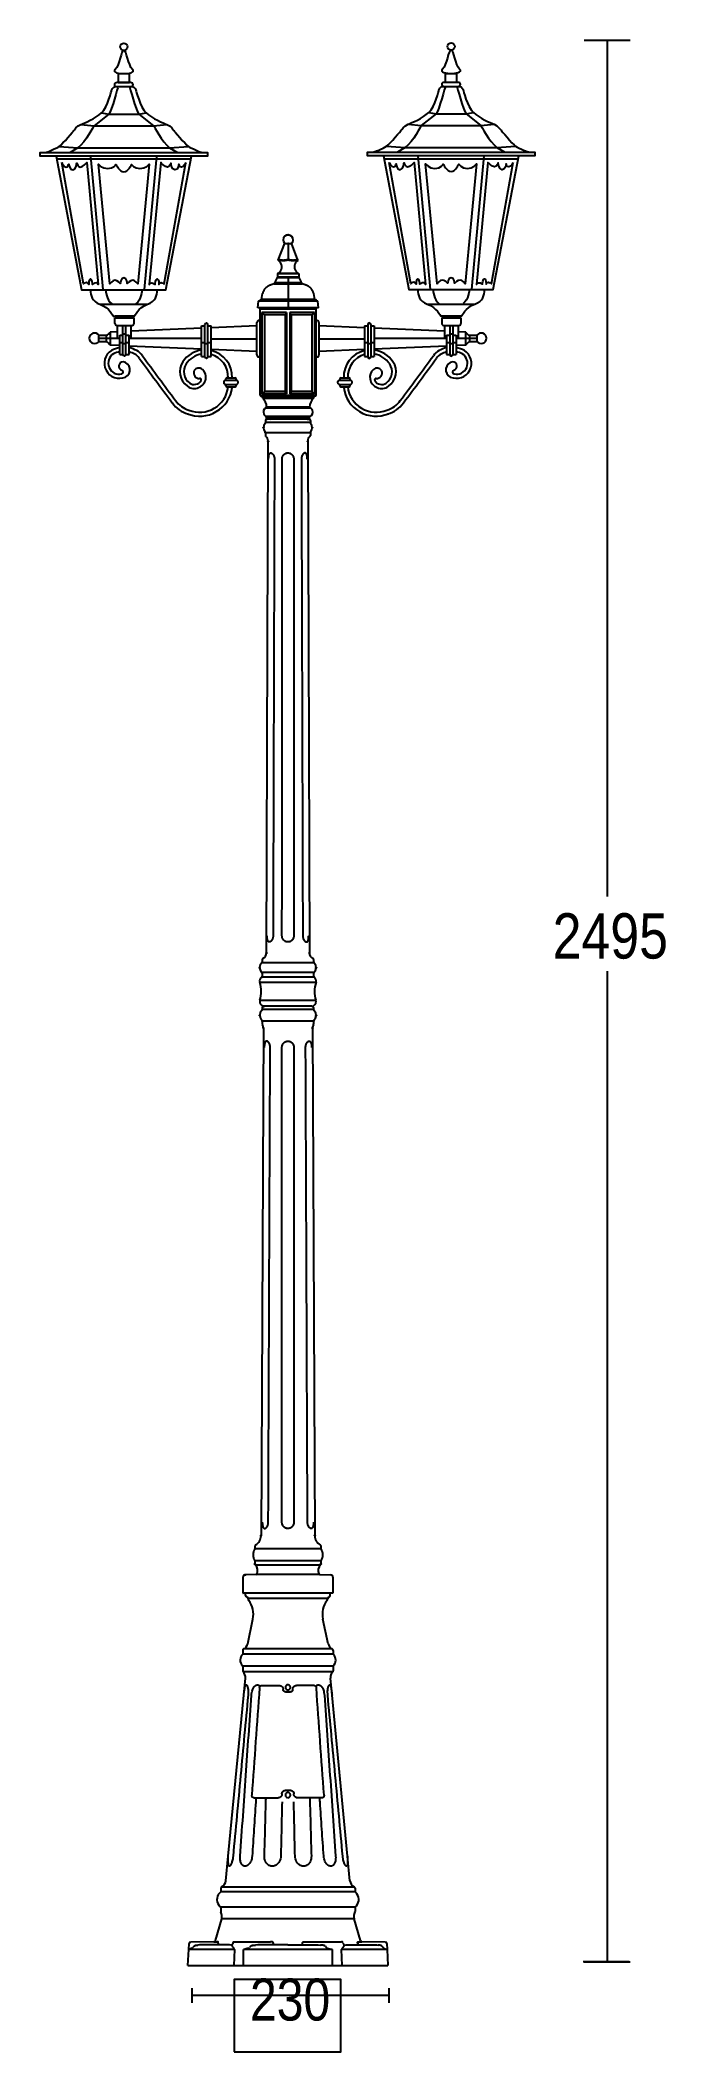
# Model space of a CAD drawing. Extents: x 0 to 104, y 0 to 335.
import ezdxf

# ---------------------------------------------------------------- set-up
doc = ezdxf.new("R2010")
doc.units = 0
doc.layers.add('LIVELLO_1', color=160, linetype='Continuous')
doc.styles.add('STD', font='txt')

# ---------------------------------------------------------------- blocks, each defined once
blk = doc.blocks.new('AI9-BLK1')
at = {"layer": 'LIVELLO_1', "color": 7}
for p, q in [((38.68, 166.98), (46.32, 166.98)), ((42.51, 166.98), (42.5, 24.73)), ((-41.29, 125.55), (-43.32, 147.75)), ((-34.4, 125.55), (-32.38, 147.75)), ((13.1, 125.59), (11.08, 147.79)), ((19.99, 125.59), (22.02, 147.79)), ((-12.17, 130.47), (-11.08, 133.27)), ((-12.12, 130.45), (-12.09, 130.5)), ((-10.54, 133.27), (-10.54, 130.56)), ((-8.91, 130.47), (-10, 133.27)), ((-12.33, 127.58), (-8.74, 127.58)), ((-12.32, 128.16), (-12.32, 127.63)), ((-8.76, 128.16), (-12.32, 128.16)), ((-8.79, 128.22), (-12.29, 128.22)), ((-10.54, 127.63), (-12.27, 127.63)), ((-10.54, 127.63), (-10.54, 122.53)), ((-8.81, 127.63), (-10.54, 127.63)), ((-8.76, 128.16), (-8.76, 127.63)), ((-15.4, 123.68), (-5.68, 123.68)), ((-15.23, 123.74), (-15.22, 123.81)), ((-15.23, 123.74), (-5.85, 123.74)), ((-5.86, 123.81), (-15.22, 123.81)), ((-15.16, 123.87), (-5.92, 123.87)), ((-14.99, 123.92), (-14.79, 124.89)), ((-6.09, 123.92), (-14.99, 123.92)), ((-12.9, 126.51), (-13.18, 126.41)), ((-12.9, 126.51), (-8.18, 126.51)), ((-12.84, 126.65), (-12.85, 126.56)), ((-8.24, 126.56), (-12.85, 126.56)), ((-12.84, 126.65), (-8.24, 126.65)), ((-8.26, 126.69), (-12.82, 126.69)), ((-8.24, 126.65), (-8.24, 126.56)), ((-7.9, 126.41), (-8.18, 126.51)), ((-6.09, 123.92), (-6.29, 124.89)), ((-5.85, 123.74), (-5.86, 123.81)), ((-39.34, 120.84), (-36.14, 120.84)), ((-39.34, 119.94), (-39.34, 120.84)), ((-36.2, 121.12), (-39.29, 121.12)), ((-36.28, 121.04), (-39.21, 121.04)), ((-38.32, 120.96), (-39.21, 121.04)), ((-38.32, 120.96), (-37.89, 120.96)), ((-37.89, 120.96), (-37.74, 120.96)), ((-37.74, 120.96), (-37.59, 120.96)), ((-37.59, 120.96), (-37.16, 120.96)), ((-37.16, 120.96), (-36.28, 121.04)), ((-36.14, 119.94), (-36.14, 120.84)), ((-15.57, 122.53), (-15.46, 123.62)), ((-10.54, 122.53), (-15.57, 122.53)), ((-15.4, 120.42), (-15.26, 120.42)), ((-15.19, 122.37), (-5.89, 122.37)), ((-15.19, 108.01), (-15.19, 122.37)), ((-6, 122.5), (-15.07, 122.5)), ((-10.83, 121.73), (-14.9, 121.73)), ((-14.49, 121.37), (-14.9, 121.73)), ((-14.9, 121.73), (-14.9, 108.24)), ((-11.05, 121.37), (-14.49, 121.37)), ((-14.49, 121.37), (-14.49, 108.61)), ((-10.83, 121.73), (-11.05, 121.37)), ((-11.05, 121.37), (-11.05, 108.61)), ((-10.83, 121.73), (-10.83, 108.24)), ((-5.5, 122.53), (-10.54, 122.53)), ((-6.18, 121.73), (-10.25, 121.73)), ((-10.03, 121.37), (-10.25, 121.73)), ((-10.25, 121.73), (-10.25, 108.24)), ((-6.59, 121.37), (-10.03, 121.37)), ((-10.03, 121.37), (-10.03, 108.61)), ((-6.18, 121.73), (-6.59, 121.37)), ((-6.59, 121.37), (-6.59, 108.61)), ((-6, 122.5), (-6.4, 122.53)), ((-6.18, 121.73), (-6.18, 108.24)), ((-5.89, 108.01), (-5.89, 122.37)), ((-5.89, 120.42), (-5.75, 120.42)), ((-5.5, 122.53), (-5.61, 123.62)), ((15, 120.84), (15, 119.94)), ((15, 120.84), (18.19, 120.84)), ((18.14, 121.08), (15.06, 121.08)), ((18.06, 121), (15.14, 121)), ((16.02, 120.92), (15.14, 121)), ((16.02, 120.92), (16.45, 120.92)), ((16.45, 120.92), (16.6, 120.92)), ((16.6, 120.92), (16.75, 120.92)), ((16.75, 120.92), (17.18, 120.92)), ((17.18, 120.92), (18.06, 121)), ((18.19, 120.84), (18.19, 119.94)), ((-42, 117.97), (-40.74, 117.97)), ((-42, 116.96), (-42, 117.97)), ((-42, 117.47), (-38.53, 117.47)), ((-42, 116.96), (-40.74, 116.96)), ((-40.74, 116.96), (-40.74, 117.97)), ((-38.88, 118.53), (-40.14, 118.48)), ((-40.14, 118.48), (-40.14, 116.32)), ((-39.01, 119.6), (-36.48, 119.6)), ((-38.88, 117.47), (-38.88, 119.6)), ((-38.53, 114.8), (-38.53, 117.96)), ((-38.53, 117.96), (-38, 117.96)), ((-38, 114.76), (-38, 119.6)), ((-38, 118.22), (-37.49, 118.22)), ((-37.49, 114.76), (-37.49, 119.6)), ((-37.49, 117.96), (-36.95, 117.96)), ((-36.95, 114.8), (-36.95, 117.96)), ((-36.95, 117.47), (-24.91, 117.47)), ((-36.61, 117.47), (-36.61, 119.6)), ((-24.91, 119.13), (-36.61, 118.63)), ((-24.91, 114.42), (-24.91, 119.56)), ((-24.91, 119.56), (-24.37, 119.56)), ((-24.37, 114.38), (-24.37, 119.76)), ((-23.86, 114.38), (-23.86, 119.76)), ((-23.86, 119.56), (-23.32, 119.56)), ((-23.32, 114.42), (-23.32, 119.56)), ((-15.73, 119.52), (-23.32, 119.2)), ((-23.32, 117.4), (-15.73, 117.4)), ((-15.73, 114.7), (-15.73, 120.09)), ((-5.42, 120.09), (-5.42, 114.7)), ((2.18, 119.2), (-5.42, 119.52)), ((-5.42, 117.4), (2.18, 117.4)), ((2.18, 119.56), (2.71, 119.56)), ((2.18, 119.56), (2.18, 114.42)), ((2.71, 119.76), (2.71, 114.38)), ((3.22, 119.76), (3.22, 114.38)), ((3.22, 119.56), (3.76, 119.56)), ((3.76, 119.56), (3.76, 114.42)), ((15.46, 118.63), (3.76, 119.13)), ((3.76, 117.47), (15.8, 117.47)), ((15.33, 119.6), (17.86, 119.6)), ((15.46, 119.6), (15.46, 117.47)), ((15.8, 117.96), (16.34, 117.96)), ((15.8, 117.96), (15.8, 114.8)), ((16.34, 119.6), (16.34, 114.76)), ((16.34, 118.22), (16.85, 118.22)), ((16.85, 119.6), (16.85, 114.76)), ((16.85, 117.96), (17.39, 117.96)), ((17.39, 117.96), (17.39, 114.8)), ((17.39, 117.47), (20.85, 117.47)), ((17.73, 119.6), (17.73, 117.47)), ((18.99, 118.48), (17.73, 118.53)), ((18.99, 116.32), (18.99, 118.48)), ((19.59, 117.97), (19.59, 116.96)), ((19.59, 117.97), (20.85, 117.97)), ((19.59, 116.96), (20.85, 116.96)), ((20.85, 117.97), (20.85, 116.96)), ((-38.53, 116.25), (-40.14, 116.32)), ((-38.53, 116.79), (-38, 116.79)), ((-38.53, 114.8), (-38, 114.8)), ((-38, 116.61), (-37.49, 116.61)), ((-37.49, 116.79), (-36.95, 116.79)), ((-37.49, 114.8), (-36.95, 114.8)), ((-24.91, 115.67), (-36.95, 116.18)), ((-24.91, 116.78), (-24.37, 116.78)), ((-24.91, 114.42), (-24.37, 114.42)), ((-24.37, 116.62), (-23.86, 116.62)), ((-23.86, 116.78), (-23.32, 116.78)), ((-23.86, 114.42), (-23.32, 114.42)), ((-15.73, 115.28), (-23.32, 115.6)), ((-15.4, 114.37), (-15.26, 114.37)), ((-5.89, 114.37), (-5.75, 114.37)), ((2.18, 115.6), (-5.42, 115.28)), ((2.18, 116.78), (2.71, 116.78)), ((2.18, 114.42), (2.71, 114.42)), ((2.71, 116.62), (3.22, 116.62)), ((3.22, 116.78), (3.76, 116.78)), ((3.22, 114.42), (3.76, 114.42)), ((15.8, 116.18), (3.76, 115.67)), ((15.8, 116.79), (16.34, 116.79)), ((15.8, 114.8), (16.34, 114.8)), ((16.34, 116.61), (16.85, 116.61)), ((16.85, 116.79), (17.39, 116.79)), ((16.85, 114.8), (17.39, 114.8)), ((18.99, 116.32), (17.39, 116.25)), ((-20.89, 110.51), (-20.89, 110.75)), ((-20.89, 110.51), (-19.2, 110.51)), ((-20.73, 110.91), (-19.36, 110.91)), ((-19.2, 110.51), (-19.2, 110.75)), ((-1.95, 110.75), (-1.95, 110.51)), ((-1.95, 110.51), (-0.26, 110.51)), ((-1.79, 110.91), (-0.42, 110.91)), ((-0.26, 110.75), (-0.26, 110.51)), ((-20.89, 109.8), (-19.2, 109.8)), ((-20.89, 109.56), (-20.89, 109.8)), ((-20.73, 109.39), (-19.36, 109.39)), ((-19.2, 109.56), (-19.2, 109.8)), ((-15.19, 108.01), (-5.89, 108.01)), ((-6, 107.88), (-15.07, 107.88)), ((-15.07, 107.88), (-14.93, 107.88)), ((-14.49, 108.61), (-14.9, 108.24)), ((-10.83, 108.24), (-14.9, 108.24)), ((-14.81, 107.75), (-6.27, 107.75)), ((-14.81, 107.61), (-14.81, 107.75)), ((-6.27, 107.61), (-14.81, 107.61)), ((-14.77, 107.52), (-6.31, 107.52)), ((-11.05, 108.61), (-14.49, 108.61)), ((-10.83, 108.24), (-11.05, 108.61)), ((-10.03, 108.61), (-10.25, 108.24)), ((-6.18, 108.24), (-10.25, 108.24)), ((-6.59, 108.61), (-10.03, 108.61)), ((-6.18, 108.24), (-6.59, 108.61)), ((-6.27, 107.61), (-6.27, 107.75)), ((-6, 107.88), (-6.15, 107.88)), ((-1.95, 109.8), (-1.95, 109.56)), ((-1.95, 109.8), (-0.26, 109.8)), ((-1.79, 109.39), (-0.42, 109.39)), ((-0.26, 109.8), (-0.26, 109.56)), ((-14.3, 103.83), (-14.3, 103.46)), ((-14.19, 105.93), (-6.89, 105.93)), ((-6.89, 104.46), (-14.19, 104.46)), ((-6.97, 106.05), (-14.11, 106.05)), ((-14.11, 104.35), (-6.97, 104.35)), ((-14.11, 104.22), (-14.11, 104.35)), ((-6.97, 104.22), (-14.11, 104.22)), ((-13.76, 104.05), (-14.11, 104.02)), ((-13.99, 104.1), (-7.09, 104.1)), ((-13.99, 104.1), (-13.47, 104.05)), ((-7.39, 104.05), (-13.76, 104.05)), ((-7.39, 104.05), (-7.04, 104.02)), ((-6.97, 104.22), (-6.97, 104.35)), ((-6.84, 103.83), (-6.84, 103.46)), ((-6.84, 103.46), (-14.3, 103.46)), ((-6.84, 101.78), (-14.3, 101.78)), ((-14.3, 101.78), (-14.3, 101.31)), ((-14.14, 15.36), (-13.86, 100.37)), ((-7.29, 100.37), (-7.01, 15.36)), ((-6.84, 101.78), (-6.84, 101.31)), ((-6.24, 13.7), (-14.91, 13.7)), ((-14.84, 14.27), (-14.84, 13.85)), ((-6.3, 14.27), (-6.3, 13.85)), ((-15.24, 10.48), (-5.9, 10.48)), ((-6.22, 11.36), (-14.93, 11.36)), ((-6.24, 12.09), (-14.91, 12.09)), ((-14.84, 11.95), (-14.84, 11.51)), ((-6.3, 11.95), (-6.3, 11.51)), ((42.51, 12.35), (42.5, -152.27)), ((-15.22, 7.5), (-5.93, 7.5)), ((-14.84, 6.3), (-14.84, 5.94)), ((-6.3, 5.94), (-14.84, 5.94)), ((-14.84, 4.05), (-14.84, 3.56)), ((-6.3, 4.05), (-14.84, 4.05)), ((-14.65, 6.49), (-14.4, 6.51)), ((-6.6, 6.51), (-14.54, 6.51)), ((-6.75, 6.51), (-14.4, 6.51)), ((-6.5, 6.49), (-6.75, 6.51)), ((-6.3, 6.3), (-6.3, 5.94)), ((-6.3, 4.05), (-6.3, 3.56)), ((-14.65, 2.9), (-15.04, -81.43)), ((-6.5, 2.9), (-6.11, -81.43)), ((-16.06, -83.15), (-16.06, -83.61)), ((-5.09, -83.15), (-5.09, -83.61)), ((-5.09, -83.61), (-16.06, -83.61)), ((-16.06, -85.64), (-16.06, -86.14)), ((-5.09, -85.64), (-16.06, -85.64)), ((-16, -86.27), (-5.15, -86.27)), ((-5.09, -85.64), (-5.09, -86.14)), ((-18.06, -88.35), (-18.06, -91.02)), ((-15.88, -87.9), (-17.68, -87.96)), ((-15.06, -87.9), (-15.88, -87.9)), ((-6.09, -87.9), (-15.06, -87.9)), ((-5.27, -87.9), (-6.09, -87.9)), ((-5.27, -87.9), (-3.47, -87.96)), ((-3.09, -88.35), (-3.09, -91.02)), ((-18.06, -91.02), (-18, -91.02)), ((-10.58, -91.02), (-18, -91.02)), ((-17.61, -91.4), (-17.61, -91.02)), ((-3.54, -91.02), (-17.61, -91.02)), ((-3.95, -91.88), (-17.2, -91.88)), ((-3.21, -91.02), (-10.58, -91.02)), ((-3.54, -91.4), (-3.54, -91.02)), ((-3.09, -91.02), (-3.21, -91.02)), ((-17.26, -99.39), (-16.4, -95.29)), ((-3.88, -99.39), (-4.76, -95.29)), ((-18.09, -100.5), (-18.09, -101.13)), ((-3.05, -101.13), (-18.09, -101.13)), ((-18.09, -103.09), (-18.09, -103.91)), ((-18.09, -103.09), (-3.05, -103.09)), ((-3.2, -100.27), (-17.95, -100.27)), ((-3.05, -100.5), (-3.05, -101.13)), ((-3.05, -103.09), (-3.05, -103.91)), ((-3.13, -104.09), (-18.02, -104.09)), ((-17.91, -107.92), (-17.64, -105.13)), ((-8.28, -106.34), (-9.15, -106.34)), ((-6.22, -106.33), (-7.1, -106.33)), ((-3.24, -107.92), (-3.51, -105.13)), ((-20.49, -134.7), (-17.91, -107.92)), ((-10.98, -107.4), (-10.39, -107.4)), ((-10.39, -107.4), (-10.17, -107.4)), ((-0.66, -134.7), (-3.24, -107.92)), ((-10.1, -123.79), (-11.05, -123.79)), ((-4.94, -125), (-5.28, -125)), ((-20.88, -138.76), (-20.49, -134.7)), ((-0.27, -138.76), (-0.66, -134.7)), ((-21.73, -140.01), (-21.73, -140.61)), ((-21.59, -139.78), (0.44, -139.78)), ((0.58, -140.01), (0.58, -140.61)), ((0.58, -140.61), (-21.73, -140.61)), ((0.58, -143.16), (-21.73, -143.16)), ((-21.73, -143.16), (-21.73, -143.86)), ((0.58, -143.16), (0.58, -143.86)), ((-22.62, -148.71), (-21.58, -145.1)), ((0.44, -145.1), (-21.58, -145.1)), ((1.47, -148.71), (0.44, -145.1)), ((-27.21, -152.84), (-27.07, -150.18)), ((-27.07, -150.18), (-27.01, -149.21)), ((-19.47, -150.18), (-27.07, -150.18)), ((-22.86, -148.9), (-26.72, -148.96)), ((-22.86, -148.9), (-22.36, -148.9)), ((-19.47, -150.18), (-19.59, -152.84)), ((-19.47, -148.9), (-13.46, -148.9)), ((-10.58, -150.18), (-17.94, -150.18)), ((-17.94, -152.84), (-17.94, -150.18)), ((-13.02, -149.13), (-13.02, -149.43)), ((-3.22, -150.18), (-10.58, -150.18)), ((-8.13, -149.43), (-8.13, -149.13)), ((-7.69, -148.9), (-1.67, -148.9)), ((-3.22, -150.18), (-3.22, -152.84)), ((-1.56, -152.84), (-1.68, -150.18)), ((5.92, -150.18), (-1.68, -150.18)), ((1.21, -148.9), (1.71, -148.9)), ((5.57, -148.96), (1.71, -148.9)), ((5.86, -149.21), (5.92, -150.18)), ((5.92, -150.18), (6.06, -152.84)), ((-27.21, -152.84), (-10.58, -152.84)), ((-10.58, -152.84), (6.06, -152.84)), ((38.52, -152.17), (46.16, -152.17)), ((38.68, -152.26), (46.32, -152.26)), ((-26.52, -156.61), (-26.52, -159.07)), ((6.21, -156.61), (6.21, -159.07)), ((6.21, -157.84), (-26.52, -157.84))]:
    blk.add_line(p, q, dxfattribs=at)
for points in [[(-37.85, 159.93), (-38.75, 159.93), (-38.75, 161.43), (-37.85, 161.43), (-36.94, 161.43), (-36.94, 159.93)], [(16.55, 159.97), (15.64, 159.97), (15.64, 161.47), (16.55, 161.47), (17.46, 161.47), (17.46, 159.97)], [(-19.5, -167.18), (-1.79, -167.18), (-1.79, -155.17), (-19.5, -155.17)]]:
    blk.add_lwpolyline(points, close=True, dxfattribs=at)
for points in [[(-41.54, 154.94), (-40.33, 154.71), (-37.85, 154.71), (-35.37, 154.71), (-34.15, 154.94)], [(12.85, 154.98), (14.07, 154.75), (16.55, 154.75), (19.03, 154.75), (20.25, 154.98)], [(-45.01, 152.99), (-42.8, 152.76), (-37.85, 152.76), (-32.89, 152.76), (-30.68, 152.99)], [(9.39, 153.03), (11.6, 152.8), (16.55, 152.8), (21.51, 152.8), (23.71, 153.03)], [(-50.76, 148.35), (-37.85, 148.35), (-24.94, 148.35)], [(-49.08, 147.74), (-44.86, 125.51), (-37.85, 125.51), (-30.84, 125.51), (-26.61, 147.74)], [(-26.7, 147.2), (-32.42, 147.2), (-37.85, 147.2), (-43.28, 147.2), (-49, 147.2)], [(-48.58, 149.34), (-45.47, 149.11), (-37.85, 149.11), (-30.23, 149.11), (-27.11, 149.34)], [(3.64, 148.39), (16.55, 148.39), (29.46, 148.39)], [(5.31, 147.78), (9.54, 125.55), (16.55, 125.55), (23.56, 125.55), (27.79, 147.78)], [(27.7, 147.24), (21.98, 147.24), (16.55, 147.24), (11.12, 147.24), (5.4, 147.24)], [(5.81, 149.38), (8.93, 149.15), (16.55, 149.15), (24.17, 149.15), (27.28, 149.38)], [(-12.12, 130.59), (-12.01, 130.56), (-11.9, 130.53), (-11.8, 130.51), (-11.7, 130.5), (-11.6, 130.48), (-11.5, 130.48), (-11.4, 130.47), (-11.31, 130.47), (-11.21, 130.48), (-11.11, 130.48), (-11, 130.5), (-10.89, 130.51), (-10.78, 130.53), (-10.66, 130.56), (-10.54, 130.59)], [(-12.12, 130.59), (-12.12, 130.58), (-12.12, 130.57), (-12.12, 130.57), (-12.12, 130.56), (-12.12, 130.56), (-12.12, 130.55), (-12.12, 130.54), (-12.12, 130.54), (-12.12, 130.53), (-12.11, 130.52), (-12.11, 130.52), (-12.11, 130.51), (-12.1, 130.51), (-12.09, 130.5), (-12.09, 130.5)], [(-12.09, 130.5), (-12.02, 130.48), (-11.95, 130.47), (-11.88, 130.45), (-11.81, 130.44), (-11.74, 130.43), (-11.67, 130.42), (-11.6, 130.41), (-11.53, 130.4), (-11.45, 130.39), (-11.38, 130.39), (-11.31, 130.39), (-11.23, 130.39), (-11.16, 130.4), (-11.08, 130.41), (-11, 130.42), (-10.93, 130.43), (-10.85, 130.44), (-10.77, 130.45), (-10.69, 130.47), (-10.62, 130.48), (-10.54, 130.5)], [(-11.08, 133.27), (-11.05, 133.25), (-11.02, 133.24), (-10.98, 133.23), (-10.95, 133.22), (-10.92, 133.21), (-10.88, 133.21), (-10.84, 133.2), (-10.8, 133.2), (-10.77, 133.21), (-10.73, 133.21), (-10.69, 133.22), (-10.65, 133.23), (-10.61, 133.24), (-10.58, 133.25), (-10.54, 133.27)], [(-10.54, 133.27), (-10.51, 133.26), (-10.48, 133.24), (-10.45, 133.23), (-10.42, 133.23), (-10.39, 133.22), (-10.35, 133.21), (-10.32, 133.21), (-10.29, 133.21), (-10.26, 133.2), (-10.23, 133.21), (-10.2, 133.21), (-10.17, 133.21), (-10.14, 133.22), (-10.11, 133.23), (-10.08, 133.23), (-10.05, 133.24), (-10.03, 133.26), (-10, 133.27)], [(-10.54, 130.59), (-10.42, 130.56), (-10.3, 130.53), (-10.19, 130.51), (-10.08, 130.5), (-9.97, 130.48), (-9.87, 130.48), (-9.77, 130.47), (-9.68, 130.47), (-9.59, 130.48), (-9.49, 130.48), (-9.38, 130.5), (-9.28, 130.51), (-9.18, 130.53), (-9.07, 130.56), (-8.96, 130.59)], [(-10.54, 130.5), (-10.46, 130.48), (-10.39, 130.47), (-10.31, 130.45), (-10.23, 130.44), (-10.15, 130.43), (-10.08, 130.42), (-10, 130.41), (-9.92, 130.4), (-9.85, 130.39), (-9.78, 130.39), (-9.7, 130.39), (-9.63, 130.39), (-9.55, 130.4), (-9.48, 130.41), (-9.41, 130.42), (-9.34, 130.43), (-9.27, 130.44), (-9.2, 130.45), (-9.13, 130.47), (-9.06, 130.48), (-8.99, 130.5)], [(-8.96, 130.59), (-8.96, 130.58), (-8.95, 130.57), (-8.95, 130.57), (-8.95, 130.56), (-8.95, 130.56), (-8.96, 130.55), (-8.96, 130.54), (-8.96, 130.54), (-8.96, 130.53), (-8.97, 130.52), (-8.97, 130.52), (-8.97, 130.51), (-8.98, 130.51), (-8.99, 130.5), (-8.99, 130.5)], [(-8.99, 130.48), (-8.96, 130.45), (-8.96, 130.43), (-8.95, 130.42)], [(-41.81, 123.12), (-37.85, 123.12), (-33.89, 123.12)], [(-15.07, 122.5), (-14.68, 122.53), (-6.4, 122.53)], [(12.59, 123.16), (16.55, 123.16), (20.51, 123.16)], [(-7.09, 104.1), (-7.61, 104.05), (-13.47, 104.05)], [(-14.91, -106.32), (-14.86, -106.32), (-14.8, -106.32)], [(-7.1, -106.33), (-8.02, -106.34), (-8.28, -106.34)], [(-16.04, -125.01), (-15.96, -125.01), (-15.87, -125.01)], [(-14.4, -125.01), (-14.36, -125.01), (-14.32, -125.01), (-14.26, -125.01), (-14.21, -125.01)], [(-5.28, -125), (-6.94, -125), (-8.95, -125)], [(-19.93, -149.45), (-19.96, -149.45), (-19.99, -149.45)], [(-1.22, -149.45), (-1.19, -149.45), (-1.16, -149.45)]]:
    blk.add_lwpolyline(points, dxfattribs=at)
for centre, radius in [((-37.85, 165.9), 0.598), ((16.55, 165.94), 0.597), ((-13.86, 100.34), 0.0589), ((-6.3, 13.85), 0.0594), ((-14.84, 4.05), 0.0582), ((-5.88, 4.99), 0.0581), ((-6.11, -81.39), 0.0589)]:
    blk.add_circle(centre, radius, dxfattribs=at)
for centre, major_axis, ratio in [((-10.54, 134.64), (0.0586, 0), 0.985404), ((-14.11, 104.02), (-0.0024, -0.0594), 0.984697), ((-7.02, 104.05), (-0.0008, -0.0593), 0.989741), ((-14.63, 102.62), (0.0023, -0.061), 0.961166), ((-14.3, 101.78), (-0.0004, -0.061), 0.96749), ((-7.29, 100.34), (0.0009, -0.0594), 0.985404), ((-6.85, 101.78), (0.0016, -0.061), 0.972814), ((-6.52, 102.62), (-0.0028, -0.061), 0.979226), ((-14.84, 13.85), (0.0003, -0.0594), 0.979694), ((-14.14, 15.36), (0.0001, -0.0593), 0.97529), ((-7.01, 15.36), (0.0004, -0.0593), 0.981079), ((-15.27, 12.9), (0.0602, 0), 0.98788), ((-5.88, 12.9), (0.0004, -0.0594), 0.978235), ((-15.27, 4.99), (0.0602, 0), 0.984347), ((-14.65, 6.49), (0.0602, 0), 0.987208), ((-14.55, 6.51), (0.0593, 0), 0.946701), ((-6.3, 4.05), (0.0594, 0), 0.974262), ((-14.65, 2.9), (0.0602, 0), 0.987208), ((-6.5, 2.9), (0.059, 0), 0.981049), ((-15.04, -81.43), (-0.0016, -0.061), 0.974261), ((-16.06, -86.14), (0.0594, 0), 0.921739), ((-5.09, -86.14), (0.0602, 0), 0.909962), ((-17.68, -87.96), (-0.0011, -0.061), 0.967351)]:
    blk.add_ellipse(centre, major_axis=major_axis, ratio=ratio, dxfattribs=at)
for points, knots in [([(-37.85, 161.43), (-38.59, 161.43), (-39.83, 161.59), (-39.26, 162.14), (-38.57, 162.82), (-38.31, 165.32), (-37.85, 165.32), (-37.38, 165.32), (-37.12, 162.82), (-36.43, 162.14), (-35.87, 161.59), (-37.1, 161.43), (-37.85, 161.43)], [0, 0, 0, 0, 1, 1, 1, 2, 2, 2, 3, 3, 3, 4, 4, 4, 4]), ([(16.55, 161.47), (15.81, 161.47), (14.57, 161.64), (15.14, 162.18), (15.82, 162.85), (16.09, 165.36), (16.55, 165.36), (17.01, 165.36), (17.27, 162.85), (17.97, 162.18), (18.53, 161.64), (17.29, 161.47), (16.55, 161.47)], [0, 0, 0, 0, 1, 1, 1, 2, 2, 2, 3, 3, 3, 4, 4, 4, 4]), ([(-37.85, 159.27), (-37.85, 159.27), (-39.26, 159.27), (-39.26, 159.27), (-39.64, 159.27), (-39.87, 158.66), (-39.87, 158.66), (-39.87, 158.66), (-40.51, 155.93), (-41.54, 154.94), (-42.58, 153.95), (-44.4, 153.22), (-45.01, 152.99), (-45.62, 152.76), (-46.15, 152), (-46.15, 152), (-46.15, 152), (-48.01, 149.72), (-48.58, 149.34), (-49.16, 148.96), (-50.76, 148.35), (-50.76, 148.35), (-50.76, 148.35), (-51.75, 148.35), (-51.75, 148.35), (-51.75, 148.35), (-51.75, 147.74), (-51.75, 147.74), (-51.75, 147.74), (-37.85, 147.74), (-37.85, 147.74), (-37.85, 147.74), (-23.95, 147.74), (-23.95, 147.74), (-23.95, 147.74), (-23.95, 148.35), (-23.95, 148.35), (-23.95, 148.35), (-24.94, 148.35), (-24.94, 148.35), (-24.94, 148.35), (-26.53, 148.96), (-27.11, 149.34), (-27.69, 149.72), (-29.54, 152), (-29.54, 152), (-29.54, 152), (-30.08, 152.76), (-30.68, 152.99), (-31.29, 153.22), (-33.12, 153.95), (-34.15, 154.94), (-35.19, 155.93), (-35.83, 158.66), (-35.83, 158.66), (-35.83, 158.66), (-36.05, 159.27), (-36.43, 159.27), (-36.43, 159.27), (-37.85, 159.27), (-37.85, 159.27)], [0, 0, 0, 0, 1, 1, 1, 2, 2, 2, 3, 3, 3, 4, 4, 4, 5, 5, 5, 6, 6, 6, 7, 7, 7, 8, 8, 8, 9, 9, 9, 10, 10, 10, 11, 11, 11, 12, 12, 12, 13, 13, 13, 14, 14, 14, 15, 15, 15, 16, 16, 16, 17, 17, 17, 18, 18, 18, 19, 19, 19, 20, 20, 20, 20]), ([(-38.81, 159.27), (-38.81, 159.27), (-39.87, 155.32), (-40.33, 154.71), (-40.33, 154.71), (-42.8, 152.76), (-42.8, 152.76), (-42.8, 152.76), (-44.18, 150.1), (-45.47, 149.11), (-45.47, 149.11), (-46.76, 148.35), (-46.76, 148.35)], [0, 0, 0, 0, 1, 1, 1, 2, 2, 2, 3, 3, 3, 4, 4, 4, 4]), ([(-37.85, 159.28), (-37.85, 159.28), (-38.96, 159.28), (-38.96, 159.28), (-39.21, 159.28), (-39.41, 159.42), (-39.41, 159.61), (-39.41, 159.79), (-39.21, 159.94), (-38.96, 159.94), (-38.96, 159.94), (-37.85, 159.94), (-37.85, 159.94), (-37.85, 159.94), (-36.74, 159.94), (-36.74, 159.94), (-36.49, 159.94), (-36.29, 159.79), (-36.29, 159.61), (-36.29, 159.42), (-36.49, 159.28), (-36.74, 159.28), (-36.74, 159.28), (-37.85, 159.28), (-37.85, 159.28)], [0, 0, 0, 0, 1, 1, 1, 2, 2, 2, 3, 3, 3, 4, 4, 4, 5, 5, 5, 6, 6, 6, 7, 7, 7, 8, 8, 8, 8]), ([(-36.89, 159.27), (-36.89, 159.27), (-35.83, 155.32), (-35.37, 154.71), (-35.37, 154.71), (-32.89, 152.76), (-32.89, 152.76), (-32.89, 152.76), (-31.52, 150.1), (-30.23, 149.11), (-30.23, 149.11), (-28.94, 148.35), (-28.94, 148.35)], [0, 0, 0, 0, 1, 1, 1, 2, 2, 2, 3, 3, 3, 4, 4, 4, 4]), ([(16.55, 159.31), (16.55, 159.31), (15.14, 159.31), (15.14, 159.31), (14.76, 159.31), (14.53, 158.7), (14.53, 158.7), (14.53, 158.7), (13.89, 155.97), (12.85, 154.98), (11.82, 153.99), (10, 153.26), (9.39, 153.03), (8.78, 152.8), (8.25, 152.04), (8.25, 152.04), (8.25, 152.04), (6.39, 149.76), (5.81, 149.38), (5.24, 149), (3.64, 148.39), (3.64, 148.39), (3.64, 148.39), (2.65, 148.39), (2.65, 148.39), (2.65, 148.39), (2.65, 147.78), (2.65, 147.78), (2.65, 147.78), (16.55, 147.78), (16.55, 147.78), (16.55, 147.78), (30.45, 147.78), (30.45, 147.78), (30.45, 147.78), (30.45, 148.39), (30.45, 148.39), (30.45, 148.39), (29.46, 148.39), (29.46, 148.39), (29.46, 148.39), (27.86, 149), (27.28, 149.38), (26.71, 149.76), (24.85, 152.04), (24.85, 152.04), (24.85, 152.04), (24.32, 152.8), (23.71, 153.03), (23.1, 153.26), (21.28, 153.99), (20.25, 154.98), (19.21, 155.97), (18.57, 158.7), (18.57, 158.7), (18.57, 158.7), (18.35, 159.31), (17.97, 159.31), (17.97, 159.31), (16.55, 159.31), (16.55, 159.31)], [0, 0, 0, 0, 1, 1, 1, 2, 2, 2, 3, 3, 3, 4, 4, 4, 5, 5, 5, 6, 6, 6, 7, 7, 7, 8, 8, 8, 9, 9, 9, 10, 10, 10, 11, 11, 11, 12, 12, 12, 13, 13, 13, 14, 14, 14, 15, 15, 15, 16, 16, 16, 17, 17, 17, 18, 18, 18, 19, 19, 19, 20, 20, 20, 20]), ([(15.59, 159.31), (15.59, 159.31), (14.53, 155.36), (14.07, 154.75), (14.07, 154.75), (11.6, 152.8), (11.6, 152.8), (11.6, 152.8), (10.22, 150.14), (8.93, 149.15), (8.93, 149.15), (7.64, 148.39), (7.64, 148.39)], [0, 0, 0, 0, 1, 1, 1, 2, 2, 2, 3, 3, 3, 4, 4, 4, 4]), ([(16.55, 159.32), (16.55, 159.32), (15.44, 159.32), (15.44, 159.32), (15.19, 159.32), (14.99, 159.46), (14.99, 159.65), (14.99, 159.83), (15.19, 159.98), (15.44, 159.98), (15.44, 159.98), (16.55, 159.98), (16.55, 159.98), (16.55, 159.98), (17.66, 159.98), (17.66, 159.98), (17.91, 159.98), (18.11, 159.83), (18.11, 159.65), (18.11, 159.46), (17.91, 159.32), (17.66, 159.32), (17.66, 159.32), (16.55, 159.32), (16.55, 159.32)], [0, 0, 0, 0, 1, 1, 1, 2, 2, 2, 3, 3, 3, 4, 4, 4, 5, 5, 5, 6, 6, 6, 7, 7, 7, 8, 8, 8, 8]), ([(17.51, 159.31), (17.51, 159.31), (18.57, 155.36), (19.03, 154.75), (19.03, 154.75), (21.51, 152.8), (21.51, 152.8), (21.51, 152.8), (22.88, 150.14), (24.17, 149.15), (24.17, 149.15), (25.46, 148.39), (25.46, 148.39)], [0, 0, 0, 0, 1, 1, 1, 2, 2, 2, 3, 3, 3, 4, 4, 4, 4]), ([(-48.17, 146.65), (-48.17, 146.65), (-44.57, 126.5), (-44.57, 126.5), (-44.57, 126.5), (-44.19, 126.73), (-44.04, 126.73), (-43.9, 126.73), (-43.68, 126.42), (-43.68, 126.42), (-43.68, 126.42), (-43.68, 127.34), (-43.38, 127.34), (-43.09, 127.34), (-43.05, 126.42), (-43.05, 126.42), (-43.05, 126.42), (-42.77, 126.66), (-42.47, 126.66), (-42.18, 126.66), (-42.09, 126.38), (-42.09, 126.38), (-42.09, 126.38), (-43.98, 146.65), (-43.98, 146.65), (-43.98, 146.65), (-44.71, 145.89), (-45.08, 145.89), (-45.45, 145.89), (-45.67, 146.57), (-45.67, 146.57), (-45.67, 146.57), (-45.75, 145.43), (-46.33, 145.43), (-46.92, 145.43), (-47, 146.42), (-47, 146.42), (-47, 146.42), (-47.07, 145.89), (-47.44, 145.89), (-47.81, 145.89), (-48.17, 146.65), (-48.17, 146.65)], [0, 0, 0, 0, 1, 1, 1, 2, 2, 2, 3, 3, 3, 4, 4, 4, 5, 5, 5, 6, 6, 6, 7, 7, 7, 8, 8, 8, 9, 9, 9, 10, 10, 10, 11, 11, 11, 12, 12, 12, 13, 13, 13, 14, 14, 14, 14]), ([(-37.85, 145.11), (-38.56, 145.11), (-39.15, 146.36), (-39.15, 146.36), (-39.15, 146.36), (-39.55, 145.65), (-40.54, 145.65), (-41.53, 145.65), (-42.07, 146.41), (-42.07, 146.41), (-42.07, 146.41), (-40.17, 126.5), (-40.17, 126.5), (-40.17, 126.5), (-39.72, 127.11), (-39.34, 127.11), (-38.96, 127.11), (-38.43, 126.58), (-38.43, 126.58), (-38.43, 126.58), (-38.41, 127.49), (-37.85, 127.49), (-37.29, 127.49), (-37.27, 126.58), (-37.27, 126.58), (-37.27, 126.58), (-36.74, 127.11), (-36.35, 127.11), (-35.98, 127.11), (-35.52, 126.5), (-35.52, 126.5), (-35.52, 126.5), (-33.62, 146.41), (-33.62, 146.41), (-33.62, 146.41), (-34.17, 145.65), (-35.16, 145.65), (-36.14, 145.65), (-36.55, 146.36), (-36.55, 146.36), (-36.55, 146.36), (-37.13, 145.11), (-37.85, 145.11)], [0, 0, 0, 0, 1, 1, 1, 2, 2, 2, 3, 3, 3, 4, 4, 4, 5, 5, 5, 6, 6, 6, 7, 7, 7, 8, 8, 8, 9, 9, 9, 10, 10, 10, 11, 11, 11, 12, 12, 12, 13, 13, 13, 14, 14, 14, 14]), ([(-27.52, 146.65), (-27.52, 146.65), (-31.13, 126.5), (-31.13, 126.5), (-31.13, 126.5), (-31.5, 126.73), (-31.65, 126.73), (-31.8, 126.73), (-32.02, 126.42), (-32.02, 126.42), (-32.02, 126.42), (-32.02, 127.34), (-32.31, 127.34), (-32.6, 127.34), (-32.65, 126.42), (-32.65, 126.42), (-32.65, 126.42), (-32.93, 126.66), (-33.22, 126.66), (-33.52, 126.66), (-33.61, 126.38), (-33.61, 126.38), (-33.61, 126.38), (-31.72, 146.65), (-31.72, 146.65), (-31.72, 146.65), (-30.98, 145.89), (-30.61, 145.89), (-30.25, 145.89), (-30.02, 146.57), (-30.02, 146.57), (-30.02, 146.57), (-29.95, 145.43), (-29.36, 145.43), (-28.77, 145.43), (-28.7, 146.42), (-28.7, 146.42), (-28.7, 146.42), (-28.63, 145.89), (-28.26, 145.89), (-27.89, 145.89), (-27.52, 146.65), (-27.52, 146.65)], [0, 0, 0, 0, 1, 1, 1, 2, 2, 2, 3, 3, 3, 4, 4, 4, 5, 5, 5, 6, 6, 6, 7, 7, 7, 8, 8, 8, 9, 9, 9, 10, 10, 10, 11, 11, 11, 12, 12, 12, 13, 13, 13, 14, 14, 14, 14]), ([(6.23, 146.68), (6.23, 146.68), (9.83, 126.54), (9.83, 126.54), (9.83, 126.54), (10.2, 126.77), (10.35, 126.77), (10.5, 126.77), (10.72, 126.46), (10.72, 126.46), (10.72, 126.46), (10.72, 127.37), (11.01, 127.37), (11.3, 127.37), (11.35, 126.46), (11.35, 126.46), (11.35, 126.46), (11.63, 126.7), (11.92, 126.7), (12.22, 126.7), (12.31, 126.42), (12.31, 126.42), (12.31, 126.42), (10.42, 146.68), (10.42, 146.68), (10.42, 146.68), (9.68, 145.93), (9.32, 145.93), (8.95, 145.93), (8.73, 146.61), (8.73, 146.61), (8.73, 146.61), (8.65, 145.47), (8.07, 145.47), (7.48, 145.47), (7.4, 146.46), (7.4, 146.46), (7.4, 146.46), (7.33, 145.93), (6.96, 145.93), (6.59, 145.93), (6.23, 146.68), (6.23, 146.68)], [0, 0, 0, 0, 1, 1, 1, 2, 2, 2, 3, 3, 3, 4, 4, 4, 5, 5, 5, 6, 6, 6, 7, 7, 7, 8, 8, 8, 9, 9, 9, 10, 10, 10, 11, 11, 11, 12, 12, 12, 13, 13, 13, 14, 14, 14, 14]), ([(16.55, 145.15), (15.84, 145.15), (15.25, 146.4), (15.25, 146.4), (15.25, 146.4), (14.85, 145.69), (13.86, 145.69), (12.87, 145.69), (12.32, 146.45), (12.32, 146.45), (12.32, 146.45), (14.23, 126.54), (14.23, 126.54), (14.23, 126.54), (14.68, 127.15), (15.06, 127.15), (15.44, 127.15), (15.97, 126.62), (15.97, 126.62), (15.97, 126.62), (15.99, 127.53), (16.55, 127.53), (17.11, 127.53), (17.13, 126.62), (17.13, 126.62), (17.13, 126.62), (17.66, 127.15), (18.04, 127.15), (18.42, 127.15), (18.88, 126.54), (18.88, 126.54), (18.88, 126.54), (20.78, 146.45), (20.78, 146.45), (20.78, 146.45), (20.23, 145.69), (19.24, 145.69), (18.25, 145.69), (17.85, 146.4), (17.85, 146.4), (17.85, 146.4), (17.26, 145.15), (16.55, 145.15)], [0, 0, 0, 0, 1, 1, 1, 2, 2, 2, 3, 3, 3, 4, 4, 4, 5, 5, 5, 6, 6, 6, 7, 7, 7, 8, 8, 8, 9, 9, 9, 10, 10, 10, 11, 11, 11, 12, 12, 12, 13, 13, 13, 14, 14, 14, 14]), ([(26.88, 146.68), (26.88, 146.68), (23.27, 126.54), (23.27, 126.54), (23.27, 126.54), (22.9, 126.77), (22.75, 126.77), (22.6, 126.77), (22.38, 126.46), (22.38, 126.46), (22.38, 126.46), (22.38, 127.37), (22.09, 127.37), (21.79, 127.37), (21.75, 126.46), (21.75, 126.46), (21.75, 126.46), (21.47, 126.7), (21.17, 126.7), (20.88, 126.7), (20.79, 126.42), (20.79, 126.42), (20.79, 126.42), (22.68, 146.68), (22.68, 146.68), (22.68, 146.68), (23.41, 145.93), (23.79, 145.93), (24.15, 145.93), (24.37, 146.61), (24.37, 146.61), (24.37, 146.61), (24.45, 145.47), (25.03, 145.47), (25.62, 145.47), (25.7, 146.46), (25.7, 146.46), (25.7, 146.46), (25.77, 145.93), (26.14, 145.93), (26.51, 145.93), (26.88, 146.68), (26.88, 146.68)], [0, 0, 0, 0, 1, 1, 1, 2, 2, 2, 3, 3, 3, 4, 4, 4, 5, 5, 5, 6, 6, 6, 7, 7, 7, 8, 8, 8, 9, 9, 9, 10, 10, 10, 11, 11, 11, 12, 12, 12, 13, 13, 13, 14, 14, 14, 14]), ([(-9.97, 133.2), (-9.64, 133.52), (-9.62, 134.04), (-9.93, 134.38), (-10.25, 134.71), (-10.77, 134.73), (-11.11, 134.42), (-11.44, 134.11), (-11.46, 133.58), (-11.15, 133.25), (-11.13, 133.23), (-11.12, 133.22), (-11.11, 133.2)], [0, 0, 0, 0, 1, 1, 1, 2, 2, 2, 3, 3, 3, 4, 4, 4, 4]), ([(-12.29, 128.22), (-11.66, 128.53), (-11.42, 129.31), (-11.74, 129.93), (-11.83, 130.12), (-11.97, 130.27), (-12.14, 130.39)], [0, 0, 0, 0, 1, 1, 1, 2, 2, 2, 2]), ([(-8.94, 130.39), (-9.51, 129.99), (-9.66, 129.2), (-9.25, 128.62), (-9.14, 128.45), (-8.97, 128.31), (-8.79, 128.22)], [0, 0, 0, 0, 1, 1, 1, 2, 2, 2, 2]), ([(-43.4, 125.51), (-43.4, 124.55), (-43.11, 123.61), (-41.81, 123.12), (-40.22, 122.53), (-39.62, 121.14), (-39.62, 121.14), (-39.62, 121.14), (-37.85, 121.14), (-37.85, 121.14), (-37.85, 121.14), (-36.07, 121.14), (-36.07, 121.14), (-36.07, 121.14), (-35.48, 122.53), (-33.89, 123.12), (-32.58, 123.61), (-32.3, 124.55), (-32.3, 125.51)], [0, 0, 0, 0, 1, 1, 1, 2, 2, 2, 3, 3, 3, 4, 4, 4, 5, 5, 5, 6, 6, 6, 6]), ([(-13.18, 126.41), (-13.23, 126.39), (-13.28, 126.38), (-13.32, 126.37), (-13.38, 126.36), (-13.43, 126.34), (-13.47, 126.32), (-13.53, 126.3), (-13.58, 126.28), (-13.63, 126.26), (-13.68, 126.24), (-13.73, 126.21), (-13.77, 126.18), (-13.82, 126.16), (-13.87, 126.14), (-13.91, 126.11), (-13.96, 126.08), (-14, 126.05), (-14.04, 126.02), (-14.08, 125.99), (-14.12, 125.96), (-14.16, 125.93), (-14.2, 125.9), (-14.24, 125.86), (-14.27, 125.83), (-14.3, 125.8), (-14.33, 125.76), (-14.37, 125.73), (-14.39, 125.69), (-14.42, 125.66), (-14.45, 125.62), (-14.48, 125.58), (-14.52, 125.53), (-14.55, 125.48), (-14.58, 125.43), (-14.61, 125.38), (-14.64, 125.32), (-14.68, 125.26), (-14.7, 125.19), (-14.73, 125.12), (-14.75, 125.04), (-14.77, 124.97), (-14.79, 124.89)], [0, 0, 0, 0, 1, 1, 1, 2, 2, 2, 3, 3, 3, 4, 4, 4, 5, 5, 5, 6, 6, 6, 7, 7, 7, 8, 8, 8, 9, 9, 9, 10, 10, 10, 11, 11, 11, 12, 12, 12, 13, 13, 13, 14, 14, 14, 14]), ([(-6.29, 124.89), (-6.31, 124.97), (-6.33, 125.04), (-6.35, 125.12), (-6.38, 125.19), (-6.41, 125.26), (-6.44, 125.32), (-6.47, 125.38), (-6.5, 125.43), (-6.53, 125.48), (-6.56, 125.53), (-6.59, 125.58), (-6.63, 125.62), (-6.66, 125.66), (-6.69, 125.69), (-6.71, 125.73), (-6.74, 125.76), (-6.78, 125.8), (-6.81, 125.83), (-6.84, 125.86), (-6.88, 125.9), (-6.92, 125.93), (-6.96, 125.96), (-7, 125.99), (-7.04, 126.02), (-7.08, 126.05), (-7.12, 126.08), (-7.17, 126.11), (-7.21, 126.14), (-7.26, 126.16), (-7.3, 126.18), (-7.35, 126.21), (-7.4, 126.24), (-7.45, 126.26), (-7.5, 126.28), (-7.55, 126.3), (-7.61, 126.32), (-7.65, 126.34), (-7.7, 126.36), (-7.75, 126.37), (-7.8, 126.38), (-7.85, 126.39), (-7.9, 126.41)], [0, 0, 0, 0, 1, 1, 1, 2, 2, 2, 3, 3, 3, 4, 4, 4, 5, 5, 5, 6, 6, 6, 7, 7, 7, 8, 8, 8, 9, 9, 9, 10, 10, 10, 11, 11, 11, 12, 12, 12, 13, 13, 13, 14, 14, 14, 14]), ([(11, 125.55), (11, 124.59), (11.29, 123.65), (12.59, 123.16), (14.18, 122.57), (14.77, 121.18), (14.77, 121.18), (14.77, 121.18), (16.55, 121.18), (16.55, 121.18), (16.55, 121.18), (18.32, 121.18), (18.32, 121.18), (18.32, 121.18), (18.92, 122.57), (20.51, 123.16), (21.82, 123.65), (22.1, 124.59), (22.1, 125.55)], [0, 0, 0, 0, 1, 1, 1, 2, 2, 2, 3, 3, 3, 4, 4, 4, 5, 5, 5, 6, 6, 6, 6]), ([(-37.89, 120.96), (-37.89, 120.96), (-37.89, 120.96), (-37.89, 120.96), (-37.89, 120.96), (-37.89, 120.96), (-37.89, 120.96), (-37.89, 120.96), (-37.89, 120.96), (-37.89, 120.96)], [0, 0, 0, 0, 1, 1, 1, 2, 2, 2, 3, 3, 3, 3]), ([(-37.74, 120.96), (-37.74, 120.96), (-37.74, 120.96), (-37.74, 120.96), (-37.74, 120.96), (-37.74, 120.96), (-37.74, 120.96), (-37.74, 120.96), (-37.74, 120.96), (-37.74, 120.96)], [0, 0, 0, 0, 1, 1, 1, 2, 2, 2, 3, 3, 3, 3]), ([(-15.4, 120.42), (-15.48, 120.42), (-15.57, 120.39), (-15.63, 120.33), (-15.69, 120.26), (-15.73, 120.18), (-15.73, 120.09)], [0, 0, 0, 0, 1, 1, 1, 2, 2, 2, 2]), ([(16.45, 120.92), (16.45, 120.92), (16.45, 120.92), (16.45, 120.92), (16.45, 120.92), (16.45, 120.92), (16.45, 120.92), (16.45, 120.92), (16.45, 120.92), (16.45, 120.92)], [0, 0, 0, 0, 1, 1, 1, 2, 2, 2, 3, 3, 3, 3]), ([(16.6, 120.92), (16.6, 120.92), (16.6, 120.92), (16.6, 120.92), (16.6, 120.92), (16.6, 120.92), (16.6, 120.92), (16.6, 120.92), (16.6, 120.92), (16.6, 120.92)], [0, 0, 0, 0, 1, 1, 1, 2, 2, 2, 3, 3, 3, 3]), ([(-42, 117.97), (-42.22, 118.28), (-42.61, 118.41), (-42.98, 118.3), (-43.34, 118.18), (-43.59, 117.84), (-43.59, 117.47), (-43.59, 117.08), (-43.34, 116.74), (-42.98, 116.63), (-42.61, 116.52), (-42.22, 116.65), (-42, 116.96)], [0, 0, 0, 0, 1, 1, 1, 2, 2, 2, 3, 3, 3, 4, 4, 4, 4]), ([(-23.86, 119.76), (-23.86, 119.9), (-23.97, 120.02), (-24.11, 120.02), (-24.26, 120.02), (-24.37, 119.9), (-24.37, 119.76)], [0, 0, 0, 0, 1, 1, 1, 2, 2, 2, 2]), ([(3.22, 119.76), (3.22, 119.9), (3.11, 120.02), (2.97, 120.02), (2.83, 120.02), (2.71, 119.9), (2.71, 119.76)], [0, 0, 0, 0, 1, 1, 1, 2, 2, 2, 2]), ([(20.85, 116.96), (21.07, 116.65), (21.47, 116.52), (21.83, 116.63), (22.19, 116.74), (22.44, 117.08), (22.44, 117.47), (22.44, 117.84), (22.19, 118.18), (21.83, 118.3), (21.47, 118.41), (21.07, 118.28), (20.85, 117.97)], [0, 0, 0, 0, 1, 1, 1, 2, 2, 2, 3, 3, 3, 4, 4, 4, 4]), ([(-39.9, 115.45), (-41.02, 114.76), (-41.41, 113.32), (-40.8, 112.15), (-40.18, 110.99), (-38.77, 110.5), (-37.57, 111.03)], [0, 0, 0, 0, 1, 1, 1, 2, 2, 2, 2]), ([(-39.55, 114.89), (-40.32, 114.42), (-40.63, 113.46), (-40.29, 112.63), (-39.95, 111.8), (-39.06, 111.34), (-38.18, 111.54)], [0, 0, 0, 0, 1, 1, 1, 2, 2, 2, 2]), ([(-38, 114.76), (-38, 114.62), (-37.88, 114.51), (-37.74, 114.51), (-37.6, 114.51), (-37.49, 114.62), (-37.49, 114.76)], [0, 0, 0, 0, 1, 1, 1, 2, 2, 2, 2]), ([(-24.37, 114.38), (-24.37, 114.24), (-24.26, 114.13), (-24.11, 114.13), (-23.97, 114.13), (-23.86, 114.24), (-23.86, 114.38)], [0, 0, 0, 0, 1, 1, 1, 2, 2, 2, 2]), ([(2.71, 114.38), (2.71, 114.24), (2.83, 114.13), (2.97, 114.13), (3.11, 114.13), (3.22, 114.24), (3.22, 114.38)], [0, 0, 0, 0, 1, 1, 1, 2, 2, 2, 2]), ([(16.34, 114.76), (16.34, 114.62), (16.45, 114.51), (16.6, 114.51), (16.74, 114.51), (16.85, 114.62), (16.85, 114.76)], [0, 0, 0, 0, 1, 1, 1, 2, 2, 2, 2]), ([(16.42, 111.03), (17.62, 110.5), (19.03, 110.99), (19.65, 112.15), (20.26, 113.32), (19.87, 114.76), (18.75, 115.45)], [0, 0, 0, 0, 1, 1, 1, 2, 2, 2, 2]), ([(17.04, 111.54), (17.91, 111.34), (18.8, 111.8), (19.14, 112.63), (19.48, 113.46), (19.17, 114.42), (18.4, 114.89)], [0, 0, 0, 0, 1, 1, 1, 2, 2, 2, 2]), ([(-37.98, 113.55), (-38.33, 113.54), (-38.62, 113.29), (-38.66, 112.94), (-38.71, 112.6), (-38.5, 112.27), (-38.16, 112.17)], [0, 0, 0, 0, 1, 1, 1, 2, 2, 2, 2]), ([(-38.18, 111.54), (-38.04, 111.57), (-37.93, 111.7), (-37.93, 111.85), (-37.92, 112), (-38.02, 112.13), (-38.16, 112.17)], [0, 0, 0, 0, 1, 1, 1, 2, 2, 2, 2]), ([(-37.57, 111.03), (-37.04, 111.28), (-36.74, 111.86), (-36.84, 112.44), (-36.93, 113.02), (-37.4, 113.47), (-37.98, 113.55)], [0, 0, 0, 0, 1, 1, 1, 2, 2, 2, 2]), ([(-27.27, 109.49), (-26.73, 109.1), (-26.03, 109.03), (-25.41, 109.28), (-24.79, 109.53), (-24.35, 110.07), (-24.22, 110.72)], [0, 0, 0, 0, 1, 1, 1, 2, 2, 2, 2]), ([(-26.9, 110.03), (-26.6, 109.82), (-26.23, 109.74), (-25.87, 109.82), (-25.51, 109.9), (-25.2, 110.12), (-25.02, 110.44)], [0, 0, 0, 0, 1, 1, 1, 2, 2, 2, 2]), ([(-26.15, 112.1), (-26.28, 111.8), (-26.25, 111.46), (-26.07, 111.19), (-25.88, 110.92), (-25.58, 110.77), (-25.25, 110.79)], [0, 0, 0, 0, 1, 1, 1, 2, 2, 2, 2]), ([(-24.79, 112.3), (-25, 112.47), (-25.26, 112.54), (-25.52, 112.5), (-25.78, 112.46), (-26.01, 112.32), (-26.15, 112.1)], [0, 0, 0, 0, 1, 1, 1, 2, 2, 2, 2]), ([(-25.02, 110.44), (-24.97, 110.52), (-24.96, 110.62), (-25.01, 110.7), (-25.06, 110.77), (-25.16, 110.81), (-25.25, 110.79)], [0, 0, 0, 0, 1, 1, 1, 2, 2, 2, 2]), ([(-20.89, 110.51), (-21.02, 110.51), (-21.14, 110.44), (-21.2, 110.33), (-21.26, 110.22), (-21.26, 110.09), (-21.2, 109.97), (-21.14, 109.87), (-21.02, 109.8), (-20.89, 109.8)], [0, 0, 0, 0, 1, 1, 1, 2, 2, 2, 3, 3, 3, 3]), ([(-20.73, 110.91), (-20.77, 110.91), (-20.82, 110.89), (-20.84, 110.86), (-20.88, 110.83), (-20.89, 110.79), (-20.89, 110.75)], [0, 0, 0, 0, 1, 1, 1, 2, 2, 2, 2]), ([(-19.2, 109.8), (-19.07, 109.8), (-18.95, 109.87), (-18.89, 109.97), (-18.83, 110.09), (-18.83, 110.22), (-18.89, 110.33), (-18.95, 110.44), (-19.07, 110.51), (-19.2, 110.51)], [0, 0, 0, 0, 1, 1, 1, 2, 2, 2, 3, 3, 3, 3]), ([(-1.95, 110.51), (-2.08, 110.51), (-2.2, 110.44), (-2.26, 110.33), (-2.32, 110.22), (-2.32, 110.09), (-2.26, 109.97), (-2.2, 109.87), (-2.08, 109.8), (-1.95, 109.8)], [0, 0, 0, 0, 1, 1, 1, 2, 2, 2, 3, 3, 3, 3]), ([(-0.26, 109.8), (-0.13, 109.8), (-0.01, 109.87), (0.05, 109.97), (0.12, 110.09), (0.12, 110.22), (0.05, 110.33), (-0.01, 110.44), (-0.13, 110.51), (-0.26, 110.51)], [0, 0, 0, 0, 1, 1, 1, 2, 2, 2, 3, 3, 3, 3]), ([(3.07, 110.72), (3.2, 110.07), (3.65, 109.53), (4.26, 109.28), (4.88, 109.03), (5.58, 109.1), (6.12, 109.49)], [0, 0, 0, 0, 1, 1, 1, 2, 2, 2, 2]), ([(5, 112.1), (4.86, 112.32), (4.63, 112.46), (4.37, 112.5), (4.11, 112.54), (3.85, 112.47), (3.64, 112.3)], [0, 0, 0, 0, 1, 1, 1, 2, 2, 2, 2]), ([(4.1, 110.79), (4.01, 110.81), (3.92, 110.77), (3.86, 110.7), (3.81, 110.62), (3.82, 110.52), (3.87, 110.44)], [0, 0, 0, 0, 1, 1, 1, 2, 2, 2, 2]), ([(3.87, 110.44), (4.06, 110.12), (4.36, 109.9), (4.72, 109.82), (5.08, 109.74), (5.45, 109.82), (5.75, 110.03)], [0, 0, 0, 0, 1, 1, 1, 2, 2, 2, 2]), ([(4.1, 110.79), (4.43, 110.77), (4.73, 110.92), (4.92, 111.19), (5.1, 111.46), (5.13, 111.8), (5, 112.1)], [0, 0, 0, 0, 1, 1, 1, 2, 2, 2, 2]), ([(16.83, 113.55), (16.25, 113.47), (15.78, 113.02), (15.69, 112.44), (15.59, 111.86), (15.89, 111.28), (16.42, 111.03)], [0, 0, 0, 0, 1, 1, 1, 2, 2, 2, 2]), ([(17.02, 112.17), (16.87, 112.13), (16.78, 112), (16.78, 111.85), (16.78, 111.7), (16.89, 111.57), (17.04, 111.54)], [0, 0, 0, 0, 1, 1, 1, 2, 2, 2, 2]), ([(17.02, 112.17), (17.35, 112.27), (17.56, 112.6), (17.51, 112.94), (17.47, 113.29), (17.18, 113.54), (16.83, 113.55)], [0, 0, 0, 0, 1, 1, 1, 2, 2, 2, 2]), ([(-27.28, 104.94), (-25.72, 104.29), (-23.94, 104.42), (-22.48, 105.28), (-21.02, 106.14), (-20.05, 107.64), (-19.86, 109.32)], [0, 0, 0, 0, 1, 1, 1, 2, 2, 2, 2]), ([(-27.03, 105.55), (-25.65, 104.98), (-24.09, 105.09), (-22.81, 105.85), (-21.53, 106.6), (-20.68, 107.92), (-20.51, 109.39)], [0, 0, 0, 0, 1, 1, 1, 2, 2, 2, 2]), ([(-1.29, 109.32), (-1.1, 107.64), (-0.13, 106.14), (1.33, 105.28), (2.79, 104.42), (4.57, 104.29), (6.13, 104.94)], [0, 0, 0, 0, 1, 1, 1, 2, 2, 2, 2]), ([(-0.64, 109.39), (-0.47, 107.92), (0.38, 106.6), (1.66, 105.85), (2.94, 105.09), (4.51, 104.98), (5.88, 105.55)], [0, 0, 0, 0, 1, 1, 1, 2, 2, 2, 2]), ([(-14.19, 105.93), (-14.59, 105.75), (-14.77, 105.27), (-14.59, 104.87), (-14.51, 104.69), (-14.37, 104.54), (-14.19, 104.46)], [0, 0, 0, 0, 1, 1, 1, 2, 2, 2, 2]), ([(-6.89, 104.46), (-6.49, 104.64), (-6.31, 105.12), (-6.49, 105.53), (-6.57, 105.71), (-6.71, 105.85), (-6.89, 105.93)], [0, 0, 0, 0, 1, 1, 1, 2, 2, 2, 2]), ([(-13.79, 97.39), (-13.79, 97.39), (-13.79, 97.5), (-13.79, 97.5), (-13.79, 97.54), (-13.78, 97.57), (-13.78, 97.61), (-13.78, 97.64), (-13.78, 97.66), (-13.77, 97.69), (-13.77, 97.72), (-13.77, 97.74), (-13.77, 97.77), (-13.77, 97.79), (-13.77, 97.8), (-13.76, 97.82), (-13.76, 97.84), (-13.76, 97.86), (-13.76, 97.88), (-13.76, 97.89), (-13.75, 97.91), (-13.75, 97.93), (-13.74, 97.95), (-13.74, 97.96), (-13.74, 97.98), (-13.74, 98), (-13.74, 98.01), (-13.73, 98.03), (-13.73, 98.04), (-13.73, 98.06), (-13.72, 98.08), (-13.72, 98.1), (-13.71, 98.11), (-13.71, 98.12), (-13.7, 98.14), (-13.7, 98.15), (-13.69, 98.17), (-13.69, 98.18), (-13.68, 98.19), (-13.68, 98.21), (-13.67, 98.22), (-13.67, 98.23), (-13.66, 98.24), (-13.66, 98.25), (-13.65, 98.26), (-13.65, 98.27), (-13.64, 98.28), (-13.64, 98.29), (-13.63, 98.3), (-13.63, 98.31), (-13.62, 98.32), (-13.61, 98.33), (-13.61, 98.34), (-13.6, 98.34), (-13.59, 98.35), (-13.59, 98.36), (-13.58, 98.36), (-13.58, 98.37), (-13.57, 98.38), (-13.56, 98.38), (-13.55, 98.39), (-13.55, 98.39), (-13.54, 98.39), (-13.53, 98.4), (-13.53, 98.4), (-13.52, 98.41), (-13.51, 98.41), (-13.5, 98.41), (-13.5, 98.42), (-13.49, 98.42), (-13.48, 98.42), (-13.47, 98.42), (-13.47, 98.42), (-13.46, 98.43), (-13.45, 98.43), (-13.44, 98.43), (-13.44, 98.43), (-13.43, 98.43), (-13.42, 98.43), (-13.41, 98.43), (-13.41, 98.43), (-13.4, 98.43), (-13.39, 98.43), (-13.38, 98.43), (-13.37, 98.42), (-13.36, 98.42), (-13.35, 98.42), (-13.35, 98.42), (-13.34, 98.41), (-13.33, 98.41), (-13.32, 98.41), (-13.31, 98.4), (-13.31, 98.4), (-13.29, 98.4), (-13.29, 98.39), (-13.28, 98.39), (-13.27, 98.39), (-13.26, 98.38), (-13.25, 98.37), (-13.24, 98.37), (-13.23, 98.36), (-13.23, 98.35), (-13.22, 98.35), (-13.21, 98.34), (-13.2, 98.34), (-13.19, 98.33), (-13.18, 98.32), (-13.17, 98.31), (-13.16, 98.3), (-13.15, 98.29), (-13.14, 98.29), (-13.13, 98.27), (-13.12, 98.26), (-13.11, 98.25), (-13.1, 98.24), (-13.09, 98.23), (-13.08, 98.22), (-13.07, 98.21), (-13.06, 98.19), (-13.05, 98.18), (-13.05, 98.17), (-13.03, 98.15), (-13.02, 98.14), (-13.01, 98.13), (-13, 98.11), (-12.99, 98.1), (-12.99, 98.08), (-12.98, 98.06), (-12.97, 98.05), (-12.96, 98.03), (-12.95, 98.02), (-12.94, 98), (-12.94, 97.98), (-12.93, 97.96), (-12.92, 97.95), (-12.91, 97.93), (-12.91, 97.91), (-12.9, 97.89), (-12.89, 97.88), (-12.88, 97.86), (-12.88, 97.84), (-12.87, 97.82), (-12.87, 97.8), (-12.86, 97.79), (-12.86, 97.77), (-12.85, 97.74), (-12.85, 97.72), (-12.84, 97.69), (-12.83, 97.67), (-12.83, 97.64), (-12.82, 97.61), (-12.82, 97.57), (-12.81, 97.54), (-12.81, 97.5), (-12.81, 97.47), (-12.81, 97.43), (-12.81, 97.39)], [0, 0, 0, 0, 1, 1, 1, 2, 2, 2, 3, 3, 3, 4, 4, 4, 5, 5, 5, 6, 6, 6, 7, 7, 7, 8, 8, 8, 9, 9, 9, 10, 10, 10, 11, 11, 11, 12, 12, 12, 13, 13, 13, 14, 14, 14, 15, 15, 15, 16, 16, 16, 17, 17, 17, 18, 18, 18, 19, 19, 19, 20, 20, 20, 21, 21, 21, 22, 22, 22, 23, 23, 23, 24, 24, 24, 25, 25, 25, 26, 26, 26, 27, 27, 27, 28, 28, 28, 29, 29, 29, 30, 30, 30, 31, 31, 31, 32, 32, 32, 33, 33, 33, 34, 34, 34, 35, 35, 35, 36, 36, 36, 37, 37, 37, 38, 38, 38, 39, 39, 39, 40, 40, 40, 41, 41, 41, 42, 42, 42, 43, 43, 43, 44, 44, 44, 45, 45, 45, 46, 46, 46, 47, 47, 47, 48, 48, 48, 49, 49, 49, 50, 50, 50, 51, 51, 51, 52, 52, 52, 52]), ([(-12.81, 97.39), (-12.85, 84.19), (-12.89, 71), (-12.93, 57.8), (-12.97, 44.61), (-13, 31.41), (-13.05, 18.21)], [0, 0, 0, 0, 1, 1, 1, 2, 2, 2, 2]), ([(-11.56, 18.21), (-11.55, 31.41), (-11.55, 44.61), (-11.55, 57.8), (-11.55, 71), (-11.55, 84.19), (-11.55, 97.39)], [0, 0, 0, 0, 1, 1, 1, 2, 2, 2, 2]), ([(-11.55, 97.39), (-11.55, 97.42), (-11.55, 97.46), (-11.55, 97.5), (-11.54, 97.53), (-11.54, 97.56), (-11.53, 97.6), (-11.53, 97.62), (-11.52, 97.65), (-11.51, 97.68), (-11.51, 97.7), (-11.5, 97.72), (-11.49, 97.75), (-11.49, 97.76), (-11.48, 97.78), (-11.47, 97.8), (-11.47, 97.82), (-11.46, 97.83), (-11.45, 97.85), (-11.45, 97.86), (-11.44, 97.88), (-11.43, 97.9), (-11.42, 97.92), (-11.41, 97.93), (-11.4, 97.95), (-11.39, 97.97), (-11.38, 97.98), (-11.37, 98), (-11.36, 98.01), (-11.35, 98.03), (-11.34, 98.04), (-11.33, 98.06), (-11.31, 98.07), (-11.3, 98.09), (-11.29, 98.1), (-11.27, 98.12), (-11.27, 98.13), (-11.25, 98.15), (-11.24, 98.16), (-11.23, 98.17), (-11.21, 98.18), (-11.2, 98.19), (-11.18, 98.21), (-11.17, 98.22), (-11.16, 98.23), (-11.14, 98.24), (-11.13, 98.25), (-11.11, 98.26), (-11.1, 98.27), (-11.08, 98.28), (-11.07, 98.29), (-11.06, 98.3), (-11.04, 98.3), (-11.03, 98.31), (-11.01, 98.32), (-11, 98.33), (-10.98, 98.34), (-10.97, 98.34), (-10.95, 98.35), (-10.94, 98.35), (-10.93, 98.36), (-10.91, 98.37), (-10.9, 98.37), (-10.89, 98.38), (-10.87, 98.38), (-10.86, 98.39), (-10.84, 98.39), (-10.83, 98.39), (-10.81, 98.4), (-10.79, 98.4), (-10.77, 98.41), (-10.75, 98.41), (-10.73, 98.42), (-10.71, 98.42), (-10.68, 98.42), (-10.66, 98.43), (-10.63, 98.43), (-10.6, 98.43), (-10.58, 98.43)], [0, 0, 0, 0, 1, 1, 1, 2, 2, 2, 3, 3, 3, 4, 4, 4, 5, 5, 5, 6, 6, 6, 7, 7, 7, 8, 8, 8, 9, 9, 9, 10, 10, 10, 11, 11, 11, 12, 12, 12, 13, 13, 13, 14, 14, 14, 15, 15, 15, 16, 16, 16, 17, 17, 17, 18, 18, 18, 19, 19, 19, 20, 20, 20, 21, 21, 21, 22, 22, 22, 23, 23, 23, 24, 24, 24, 25, 25, 25, 26, 26, 26, 26]), ([(-10.58, 98.43), (-10.55, 98.43), (-10.52, 98.43), (-10.49, 98.43), (-10.47, 98.42), (-10.44, 98.42), (-10.42, 98.42), (-10.4, 98.41), (-10.38, 98.41), (-10.36, 98.4), (-10.34, 98.4), (-10.32, 98.39), (-10.3, 98.39), (-10.29, 98.39), (-10.28, 98.38), (-10.26, 98.38), (-10.25, 98.37), (-10.24, 98.37), (-10.22, 98.36), (-10.21, 98.35), (-10.19, 98.35), (-10.18, 98.34), (-10.17, 98.34), (-10.15, 98.33), (-10.14, 98.32), (-10.12, 98.31), (-10.11, 98.3), (-10.09, 98.3), (-10.08, 98.29), (-10.07, 98.28), (-10.05, 98.27), (-10.04, 98.26), (-10.02, 98.25), (-10.01, 98.24), (-9.99, 98.23), (-9.98, 98.22), (-9.97, 98.21), (-9.95, 98.19), (-9.94, 98.18), (-9.92, 98.17), (-9.91, 98.16), (-9.9, 98.15), (-9.89, 98.13), (-9.87, 98.12), (-9.86, 98.1), (-9.85, 98.09), (-9.84, 98.08), (-9.82, 98.06), (-9.81, 98.04), (-9.8, 98.03), (-9.79, 98.01), (-9.78, 98), (-9.77, 97.98), (-9.76, 97.97), (-9.75, 97.95), (-9.74, 97.93), (-9.73, 97.92), (-9.72, 97.9), (-9.71, 97.88), (-9.7, 97.86), (-9.7, 97.85), (-9.69, 97.83), (-9.68, 97.82), (-9.68, 97.8), (-9.67, 97.78), (-9.66, 97.77), (-9.66, 97.75), (-9.65, 97.72), (-9.64, 97.7), (-9.63, 97.68), (-9.63, 97.65), (-9.62, 97.62), (-9.62, 97.6), (-9.61, 97.56), (-9.61, 97.53), (-9.6, 97.5), (-9.6, 97.46), (-9.6, 97.42), (-9.6, 97.39)], [0, 0, 0, 0, 1, 1, 1, 2, 2, 2, 3, 3, 3, 4, 4, 4, 5, 5, 5, 6, 6, 6, 7, 7, 7, 8, 8, 8, 9, 9, 9, 10, 10, 10, 11, 11, 11, 12, 12, 12, 13, 13, 13, 14, 14, 14, 15, 15, 15, 16, 16, 16, 17, 17, 17, 18, 18, 18, 19, 19, 19, 20, 20, 20, 21, 21, 21, 22, 22, 22, 23, 23, 23, 24, 24, 24, 25, 25, 25, 26, 26, 26, 26]), ([(-9.6, 97.39), (-9.6, 84.19), (-9.6, 71), (-9.6, 57.8), (-9.6, 44.61), (-9.59, 31.41), (-9.59, 18.21)], [0, 0, 0, 0, 1, 1, 1, 2, 2, 2, 2]), ([(-7.36, 97.39), (-7.36, 97.43), (-7.36, 97.47), (-7.36, 97.5), (-7.37, 97.54), (-7.37, 97.57), (-7.37, 97.61), (-7.37, 97.64), (-7.37, 97.66), (-7.37, 97.69), (-7.37, 97.72), (-7.38, 97.74), (-7.38, 97.77), (-7.38, 97.79), (-7.38, 97.8), (-7.39, 97.82), (-7.39, 97.84), (-7.39, 97.86), (-7.39, 97.88), (-7.39, 97.89), (-7.4, 97.91), (-7.4, 97.93), (-7.4, 97.95), (-7.4, 97.96), (-7.41, 97.98), (-7.41, 98), (-7.41, 98.01), (-7.42, 98.03), (-7.42, 98.05), (-7.42, 98.06), (-7.43, 98.08), (-7.43, 98.1), (-7.43, 98.11), (-7.44, 98.12), (-7.45, 98.14), (-7.45, 98.15), (-7.46, 98.17), (-7.46, 98.18), (-7.47, 98.19), (-7.47, 98.21), (-7.47, 98.22), (-7.48, 98.23), (-7.49, 98.24), (-7.49, 98.25), (-7.49, 98.26), (-7.5, 98.27), (-7.51, 98.28), (-7.51, 98.29), (-7.52, 98.3), (-7.52, 98.31), (-7.53, 98.32), (-7.54, 98.33), (-7.54, 98.34), (-7.55, 98.34), (-7.56, 98.35), (-7.56, 98.36), (-7.57, 98.36), (-7.57, 98.37), (-7.58, 98.38), (-7.59, 98.38), (-7.6, 98.39), (-7.6, 98.39), (-7.61, 98.39), (-7.61, 98.4), (-7.62, 98.4), (-7.63, 98.41), (-7.64, 98.41), (-7.64, 98.41), (-7.65, 98.42), (-7.66, 98.42), (-7.67, 98.42), (-7.67, 98.42), (-7.68, 98.42), (-7.69, 98.43), (-7.7, 98.43), (-7.7, 98.43), (-7.71, 98.43), (-7.72, 98.43), (-7.73, 98.43), (-7.74, 98.43), (-7.74, 98.43), (-7.75, 98.43), (-7.76, 98.43), (-7.77, 98.43), (-7.78, 98.42), (-7.78, 98.42), (-7.79, 98.42), (-7.8, 98.42), (-7.81, 98.41), (-7.82, 98.41), (-7.83, 98.41), (-7.84, 98.4), (-7.84, 98.4), (-7.85, 98.4), (-7.86, 98.39), (-7.87, 98.39), (-7.88, 98.39), (-7.89, 98.38), (-7.9, 98.37), (-7.91, 98.37), (-7.92, 98.36), (-7.92, 98.35), (-7.93, 98.35), (-7.94, 98.34), (-7.95, 98.34), (-7.96, 98.33), (-7.97, 98.32), (-7.98, 98.31), (-7.99, 98.3), (-8, 98.29), (-8.01, 98.28), (-8.02, 98.27), (-8.03, 98.26), (-8.04, 98.25), (-8.05, 98.24), (-8.06, 98.23), (-8.07, 98.22), (-8.08, 98.21), (-8.09, 98.19), (-8.1, 98.18), (-8.11, 98.17), (-8.12, 98.15), (-8.13, 98.14), (-8.14, 98.13), (-8.15, 98.11), (-8.15, 98.1), (-8.16, 98.08), (-8.17, 98.06), (-8.18, 98.05), (-8.19, 98.03), (-8.2, 98.02), (-8.21, 98), (-8.21, 97.98), (-8.22, 97.96), (-8.23, 97.95), (-8.24, 97.93), (-8.24, 97.91), (-8.25, 97.89), (-8.26, 97.88), (-8.26, 97.86), (-8.27, 97.84), (-8.28, 97.82), (-8.28, 97.8), (-8.29, 97.79), (-8.29, 97.77), (-8.3, 97.74), (-8.3, 97.72), (-8.31, 97.69), (-8.32, 97.66), (-8.32, 97.64), (-8.32, 97.61), (-8.33, 97.57), (-8.33, 97.54), (-8.34, 97.5), (-8.34, 97.47), (-8.34, 97.43), (-8.34, 97.39)], [0, 0, 0, 0, 1, 1, 1, 2, 2, 2, 3, 3, 3, 4, 4, 4, 5, 5, 5, 6, 6, 6, 7, 7, 7, 8, 8, 8, 9, 9, 9, 10, 10, 10, 11, 11, 11, 12, 12, 12, 13, 13, 13, 14, 14, 14, 15, 15, 15, 16, 16, 16, 17, 17, 17, 18, 18, 18, 19, 19, 19, 20, 20, 20, 21, 21, 21, 22, 22, 22, 23, 23, 23, 24, 24, 24, 25, 25, 25, 26, 26, 26, 27, 27, 27, 28, 28, 28, 29, 29, 29, 30, 30, 30, 31, 31, 31, 32, 32, 32, 33, 33, 33, 34, 34, 34, 35, 35, 35, 36, 36, 36, 37, 37, 37, 38, 38, 38, 39, 39, 39, 40, 40, 40, 41, 41, 41, 42, 42, 42, 43, 43, 43, 44, 44, 44, 45, 45, 45, 46, 46, 46, 47, 47, 47, 48, 48, 48, 49, 49, 49, 50, 50, 50, 51, 51, 51, 52, 52, 52, 52]), ([(-8.34, 97.39), (-8.3, 84.19), (-8.26, 71), (-8.22, 57.8), (-8.18, 44.61), (-8.14, 31.41), (-8.11, 18.21)], [0, 0, 0, 0, 1, 1, 1, 2, 2, 2, 2]), ([(-13.05, 18.21), (-13.05, 18.18), (-13.05, 18.14), (-13.05, 18.1), (-13.05, 18.06), (-13.05, 18.03), (-13.06, 17.99), (-13.07, 17.97), (-13.07, 17.94), (-13.08, 17.91), (-13.08, 17.89), (-13.09, 17.86), (-13.09, 17.83), (-13.1, 17.81), (-13.1, 17.8), (-13.11, 17.78), (-13.12, 17.76), (-13.12, 17.74), (-13.13, 17.72), (-13.14, 17.71), (-13.14, 17.69), (-13.15, 17.67), (-13.16, 17.66), (-13.16, 17.64), (-13.17, 17.62), (-13.18, 17.6), (-13.19, 17.59), (-13.2, 17.57), (-13.2, 17.56), (-13.21, 17.54), (-13.22, 17.52), (-13.23, 17.51), (-13.24, 17.49), (-13.25, 17.48), (-13.26, 17.46), (-13.26, 17.45), (-13.28, 17.44), (-13.28, 17.43), (-13.29, 17.42), (-13.3, 17.4), (-13.31, 17.39), (-13.32, 17.38), (-13.33, 17.37), (-13.34, 17.36), (-13.35, 17.35), (-13.36, 17.33), (-13.37, 17.33), (-13.38, 17.32), (-13.39, 17.31), (-13.4, 17.3), (-13.41, 17.29), (-13.42, 17.28), (-13.42, 17.28), (-13.44, 17.27), (-13.44, 17.26), (-13.45, 17.25), (-13.46, 17.25), (-13.47, 17.24), (-13.48, 17.24), (-13.49, 17.23), (-13.5, 17.22), (-13.51, 17.22), (-13.52, 17.22), (-13.52, 17.21), (-13.53, 17.21), (-13.54, 17.2), (-13.55, 17.2), (-13.56, 17.19), (-13.57, 17.19), (-13.58, 17.19), (-13.58, 17.18), (-13.59, 17.18), (-13.6, 17.18), (-13.61, 17.18), (-13.62, 17.18), (-13.63, 17.18), (-13.63, 17.18), (-13.65, 17.18), (-13.65, 17.18), (-13.65, 17.18), (-13.68, 17.18), (-13.68, 17.18), (-13.68, 17.18), (-13.69, 17.18), (-13.7, 17.18), (-13.71, 17.18), (-13.71, 17.18), (-13.72, 17.18), (-13.73, 17.18), (-13.74, 17.19), (-13.74, 17.19), (-13.75, 17.2), (-13.76, 17.2), (-13.77, 17.2), (-13.77, 17.21), (-13.78, 17.21), (-13.79, 17.22), (-13.79, 17.22), (-13.8, 17.23), (-13.81, 17.23), (-13.82, 17.24), (-13.82, 17.24), (-13.83, 17.25), (-13.83, 17.26), (-13.84, 17.27), (-13.85, 17.28), (-13.85, 17.28), (-13.86, 17.29), (-13.86, 17.3), (-13.87, 17.31), (-13.88, 17.32), (-13.88, 17.33), (-13.89, 17.34), (-13.89, 17.35), (-13.9, 17.36), (-13.91, 17.37), (-13.91, 17.38), (-13.92, 17.4), (-13.92, 17.41), (-13.93, 17.42), (-13.93, 17.43), (-13.94, 17.45), (-13.94, 17.46), (-13.94, 17.48), (-13.95, 17.49), (-13.95, 17.51), (-13.96, 17.52), (-13.96, 17.53), (-13.97, 17.55), (-13.97, 17.57), (-13.97, 17.58), (-13.98, 17.6), (-13.98, 17.62), (-13.98, 17.63), (-13.98, 17.65), (-13.99, 17.67), (-13.99, 17.69), (-14, 17.71), (-14, 17.72), (-14, 17.74), (-14, 17.76), (-14, 17.78), (-14, 17.8), (-14.01, 17.81), (-14.01, 17.83), (-14.01, 17.86), (-14.01, 17.88), (-14.01, 17.91), (-14.02, 17.94), (-14.02, 17.97), (-14.02, 17.99), (-14.02, 18.03), (-14.03, 18.06), (-14.03, 18.1), (-14.03, 18.1), (-14.03, 18.21), (-14.03, 18.21)], [0, 0, 0, 0, 1, 1, 1, 2, 2, 2, 3, 3, 3, 4, 4, 4, 5, 5, 5, 6, 6, 6, 7, 7, 7, 8, 8, 8, 9, 9, 9, 10, 10, 10, 11, 11, 11, 12, 12, 12, 13, 13, 13, 14, 14, 14, 15, 15, 15, 16, 16, 16, 17, 17, 17, 18, 18, 18, 19, 19, 19, 20, 20, 20, 21, 21, 21, 22, 22, 22, 23, 23, 23, 24, 24, 24, 25, 25, 25, 26, 26, 26, 27, 27, 27, 28, 28, 28, 29, 29, 29, 30, 30, 30, 31, 31, 31, 32, 32, 32, 33, 33, 33, 34, 34, 34, 35, 35, 35, 36, 36, 36, 37, 37, 37, 38, 38, 38, 39, 39, 39, 40, 40, 40, 41, 41, 41, 42, 42, 42, 43, 43, 43, 44, 44, 44, 45, 45, 45, 46, 46, 46, 47, 47, 47, 48, 48, 48, 49, 49, 49, 50, 50, 50, 51, 51, 51, 52, 52, 52, 52]), ([(-10.58, 17.18), (-10.6, 17.18), (-10.63, 17.18), (-10.66, 17.18), (-10.69, 17.18), (-10.72, 17.18), (-10.74, 17.19), (-10.77, 17.19), (-10.79, 17.2), (-10.81, 17.2), (-10.83, 17.21), (-10.85, 17.22), (-10.87, 17.22), (-10.88, 17.23), (-10.89, 17.23), (-10.91, 17.24), (-10.92, 17.24), (-10.94, 17.25), (-10.95, 17.25), (-10.97, 17.26), (-10.98, 17.27), (-11, 17.28), (-11.02, 17.28), (-11.03, 17.29), (-11.04, 17.3), (-11.06, 17.31), (-11.07, 17.32), (-11.09, 17.33), (-11.11, 17.34), (-11.13, 17.35), (-11.14, 17.36), (-11.15, 17.37), (-11.17, 17.38), (-11.18, 17.4), (-11.2, 17.41), (-11.22, 17.42), (-11.23, 17.44), (-11.24, 17.45), (-11.26, 17.46), (-11.27, 17.48), (-11.28, 17.49), (-11.3, 17.51), (-11.31, 17.52), (-11.32, 17.54), (-11.34, 17.56), (-11.35, 17.57), (-11.36, 17.59), (-11.37, 17.6), (-11.38, 17.62), (-11.4, 17.64), (-11.41, 17.66), (-11.42, 17.67), (-11.43, 17.69), (-11.43, 17.71), (-11.44, 17.73), (-11.45, 17.75), (-11.46, 17.76), (-11.47, 17.78), (-11.47, 17.8), (-11.48, 17.81), (-11.49, 17.84), (-11.5, 17.86), (-11.51, 17.89), (-11.51, 17.91), (-11.52, 17.94), (-11.53, 17.97), (-11.53, 17.99), (-11.54, 18.03), (-11.55, 18.06), (-11.55, 18.1), (-11.55, 18.14), (-11.55, 18.18), (-11.56, 18.21)], [0, 0, 0, 0, 1, 1, 1, 2, 2, 2, 3, 3, 3, 4, 4, 4, 5, 5, 5, 6, 6, 6, 7, 7, 7, 8, 8, 8, 9, 9, 9, 10, 10, 10, 11, 11, 11, 12, 12, 12, 13, 13, 13, 14, 14, 14, 15, 15, 15, 16, 16, 16, 17, 17, 17, 18, 18, 18, 19, 19, 19, 20, 20, 20, 21, 21, 21, 22, 22, 22, 23, 23, 23, 24, 24, 24, 24]), ([(-9.59, 18.21), (-9.6, 18.18), (-9.6, 18.14), (-9.6, 18.1), (-9.6, 18.06), (-9.61, 18.03), (-9.62, 17.99), (-9.62, 17.97), (-9.63, 17.94), (-9.63, 17.91), (-9.64, 17.89), (-9.65, 17.86), (-9.66, 17.83), (-9.67, 17.81), (-9.68, 17.8), (-9.68, 17.78), (-9.69, 17.76), (-9.7, 17.74), (-9.71, 17.72), (-9.71, 17.71), (-9.73, 17.69), (-9.73, 17.67), (-9.74, 17.66), (-9.75, 17.64), (-9.77, 17.62), (-9.78, 17.6), (-9.79, 17.59), (-9.8, 17.57), (-9.81, 17.55), (-9.83, 17.54), (-9.84, 17.52), (-9.85, 17.51), (-9.87, 17.49), (-9.88, 17.48), (-9.89, 17.46), (-9.91, 17.45), (-9.92, 17.43), (-9.94, 17.42), (-9.95, 17.41), (-9.97, 17.4), (-9.98, 17.38), (-10, 17.37), (-10.01, 17.36), (-10.03, 17.35), (-10.04, 17.34), (-10.06, 17.33), (-10.07, 17.32), (-10.09, 17.31), (-10.1, 17.3), (-10.12, 17.29), (-10.13, 17.28), (-10.15, 17.28), (-10.17, 17.27), (-10.18, 17.26), (-10.2, 17.25), (-10.21, 17.25), (-10.23, 17.24), (-10.24, 17.24), (-10.25, 17.23), (-10.27, 17.23), (-10.28, 17.22), (-10.3, 17.22), (-10.32, 17.21), (-10.34, 17.2), (-10.36, 17.2), (-10.39, 17.19), (-10.41, 17.19), (-10.43, 17.18), (-10.46, 17.18), (-10.48, 17.18), (-10.51, 17.18), (-10.54, 17.18), (-10.58, 17.18)], [0, 0, 0, 0, 1, 1, 1, 2, 2, 2, 3, 3, 3, 4, 4, 4, 5, 5, 5, 6, 6, 6, 7, 7, 7, 8, 8, 8, 9, 9, 9, 10, 10, 10, 11, 11, 11, 12, 12, 12, 13, 13, 13, 14, 14, 14, 15, 15, 15, 16, 16, 16, 17, 17, 17, 18, 18, 18, 19, 19, 19, 20, 20, 20, 21, 21, 21, 22, 22, 22, 23, 23, 23, 24, 24, 24, 24]), ([(-8.11, 18.21), (-8.1, 18.18), (-8.1, 18.14), (-8.1, 18.1), (-8.1, 18.06), (-8.09, 18.03), (-8.09, 17.99), (-8.08, 17.97), (-8.08, 17.94), (-8.07, 17.91), (-8.07, 17.89), (-8.06, 17.86), (-8.06, 17.83), (-8.05, 17.81), (-8.05, 17.8), (-8.04, 17.78), (-8.03, 17.76), (-8.03, 17.74), (-8.02, 17.72), (-8.02, 17.71), (-8.01, 17.69), (-8, 17.67), (-7.99, 17.66), (-7.99, 17.64), (-7.98, 17.62), (-7.97, 17.6), (-7.96, 17.59), (-7.95, 17.57), (-7.95, 17.56), (-7.94, 17.54), (-7.93, 17.52), (-7.92, 17.51), (-7.91, 17.5), (-7.9, 17.48), (-7.89, 17.47), (-7.88, 17.45), (-7.87, 17.44), (-7.87, 17.43), (-7.86, 17.42), (-7.85, 17.4), (-7.84, 17.39), (-7.83, 17.38), (-7.82, 17.37), (-7.81, 17.36), (-7.8, 17.35), (-7.79, 17.34), (-7.78, 17.33), (-7.77, 17.32), (-7.76, 17.31), (-7.75, 17.3), (-7.74, 17.29), (-7.73, 17.28), (-7.72, 17.28), (-7.71, 17.27), (-7.71, 17.26), (-7.7, 17.25), (-7.69, 17.25), (-7.68, 17.24), (-7.67, 17.24), (-7.66, 17.23), (-7.65, 17.22), (-7.64, 17.22), (-7.63, 17.22), (-7.63, 17.21), (-7.62, 17.21), (-7.61, 17.2), (-7.6, 17.2), (-7.59, 17.19), (-7.58, 17.19), (-7.57, 17.19), (-7.57, 17.18), (-7.56, 17.18), (-7.55, 17.18), (-7.54, 17.18), (-7.53, 17.18), (-7.52, 17.18), (-7.52, 17.18), (-7.5, 17.18), (-7.5, 17.18), (-7.5, 17.18), (-7.47, 17.18), (-7.47, 17.18), (-7.47, 17.18), (-7.46, 17.18), (-7.45, 17.18), (-7.44, 17.18), (-7.43, 17.18), (-7.43, 17.18), (-7.42, 17.18), (-7.41, 17.19), (-7.4, 17.19), (-7.4, 17.2), (-7.39, 17.2), (-7.38, 17.2), (-7.37, 17.21), (-7.37, 17.21), (-7.36, 17.22), (-7.35, 17.22), (-7.35, 17.23), (-7.34, 17.23), (-7.33, 17.24), (-7.33, 17.24), (-7.32, 17.25), (-7.31, 17.26), (-7.31, 17.27), (-7.3, 17.28), (-7.29, 17.28), (-7.29, 17.29), (-7.28, 17.3), (-7.28, 17.31), (-7.27, 17.32), (-7.27, 17.33), (-7.26, 17.34), (-7.25, 17.35), (-7.25, 17.36), (-7.24, 17.37), (-7.24, 17.38), (-7.23, 17.4), (-7.23, 17.41), (-7.22, 17.42), (-7.22, 17.43), (-7.22, 17.45), (-7.21, 17.46), (-7.2, 17.48), (-7.2, 17.49), (-7.2, 17.51), (-7.19, 17.52), (-7.19, 17.54), (-7.18, 17.55), (-7.18, 17.57), (-7.18, 17.58), (-7.17, 17.6), (-7.17, 17.62), (-7.17, 17.63), (-7.16, 17.65), (-7.16, 17.67), (-7.16, 17.69), (-7.15, 17.71), (-7.15, 17.72), (-7.15, 17.74), (-7.15, 17.76), (-7.15, 17.78), (-7.14, 17.8), (-7.14, 17.81), (-7.14, 17.83), (-7.13, 17.86), (-7.13, 17.88), (-7.13, 17.91), (-7.13, 17.94), (-7.13, 17.97), (-7.13, 17.99), (-7.13, 18.03), (-7.13, 18.06), (-7.13, 18.1), (-7.13, 18.14), (-7.13, 18.18), (-7.12, 18.21)], [0, 0, 0, 0, 1, 1, 1, 2, 2, 2, 3, 3, 3, 4, 4, 4, 5, 5, 5, 6, 6, 6, 7, 7, 7, 8, 8, 8, 9, 9, 9, 10, 10, 10, 11, 11, 11, 12, 12, 12, 13, 13, 13, 14, 14, 14, 15, 15, 15, 16, 16, 16, 17, 17, 17, 18, 18, 18, 19, 19, 19, 20, 20, 20, 21, 21, 21, 22, 22, 22, 23, 23, 23, 24, 24, 24, 25, 25, 25, 26, 26, 26, 27, 27, 27, 28, 28, 28, 29, 29, 29, 30, 30, 30, 31, 31, 31, 32, 32, 32, 33, 33, 33, 34, 34, 34, 35, 35, 35, 36, 36, 36, 37, 37, 37, 38, 38, 38, 39, 39, 39, 40, 40, 40, 41, 41, 41, 42, 42, 42, 43, 43, 43, 44, 44, 44, 45, 45, 45, 46, 46, 46, 47, 47, 47, 48, 48, 48, 49, 49, 49, 50, 50, 50, 51, 51, 51, 52, 52, 52, 52]), ([(-14.91, 13.7), (-15.36, 13.31), (-15.39, 12.63), (-15, 12.19), (-14.97, 12.15), (-14.94, 12.12), (-14.91, 12.09)], [0, 0, 0, 0, 1, 1, 1, 2, 2, 2, 2]), ([(-6.24, 12.09), (-5.79, 12.49), (-5.75, 13.17), (-6.15, 13.62), (-6.18, 13.65), (-6.21, 13.68), (-6.24, 13.7)], [0, 0, 0, 0, 1, 1, 1, 2, 2, 2, 2]), ([(-15.22, 7.5), (-15.35, 7.1), (-15.12, 6.67), (-14.72, 6.54), (-14.66, 6.53), (-14.61, 6.51), (-14.54, 6.51)], [0, 0, 0, 0, 1, 1, 1, 2, 2, 2, 2]), ([(-6.6, 6.51), (-6.18, 6.54), (-5.86, 6.91), (-5.89, 7.33), (-5.9, 7.39), (-5.91, 7.44), (-5.93, 7.5)], [0, 0, 0, 0, 1, 1, 1, 2, 2, 2, 2]), ([(-14.91, 5.8), (-15.35, 5.4), (-15.39, 4.72), (-15, 4.28), (-14.97, 4.24), (-14.94, 4.22), (-14.91, 4.19)], [0, 0, 0, 0, 1, 1, 1, 2, 2, 2, 2]), ([(-6.24, 4.19), (-5.79, 4.58), (-5.75, 5.26), (-6.15, 5.71), (-6.18, 5.74), (-6.21, 5.77), (-6.24, 5.8)], [0, 0, 0, 0, 1, 1, 1, 2, 2, 2, 2]), ([(-13.52, -0.33), (-13.52, -0.29), (-13.52, -0.25), (-13.52, -0.22), (-13.53, -0.18), (-13.53, -0.15), (-13.54, -0.11), (-13.54, -0.08), (-13.55, -0.06), (-13.55, -0.03), (-13.55, 0), (-13.56, 0.02), (-13.56, 0.05), (-13.57, 0.06), (-13.58, 0.08), (-13.58, 0.1), (-13.59, 0.12), (-13.59, 0.14), (-13.6, 0.15), (-13.61, 0.17), (-13.61, 0.19), (-13.62, 0.21), (-13.62, 0.23), (-13.63, 0.24), (-13.64, 0.26), (-13.65, 0.28), (-13.65, 0.3), (-13.66, 0.31), (-13.67, 0.33), (-13.68, 0.34), (-13.69, 0.36), (-13.7, 0.38), (-13.71, 0.39), (-13.71, 0.41), (-13.72, 0.42), (-13.73, 0.44), (-13.74, 0.45), (-13.75, 0.46), (-13.76, 0.47), (-13.77, 0.48), (-13.78, 0.5), (-13.79, 0.51), (-13.8, 0.52), (-13.81, 0.53), (-13.82, 0.54), (-13.82, 0.55), (-13.83, 0.56), (-13.84, 0.57), (-13.85, 0.58), (-13.86, 0.59), (-13.87, 0.6), (-13.88, 0.6), (-13.89, 0.61), (-13.9, 0.62), (-13.91, 0.63), (-13.92, 0.64), (-13.92, 0.64), (-13.94, 0.65), (-13.94, 0.65), (-13.95, 0.66), (-13.96, 0.67), (-13.97, 0.67), (-13.98, 0.67), (-13.99, 0.68), (-14, 0.68), (-14, 0.69), (-14.01, 0.69), (-14.02, 0.69), (-14.03, 0.69), (-14.04, 0.7), (-14.05, 0.7), (-14.06, 0.7), (-14.06, 0.71), (-14.07, 0.71), (-14.08, 0.71), (-14.09, 0.71), (-14.1, 0.71), (-14.11, 0.71), (-14.12, 0.71), (-14.12, 0.71), (-14.14, 0.71), (-14.14, 0.71), (-14.15, 0.71), (-14.15, 0.71), (-14.16, 0.71), (-14.17, 0.7), (-14.18, 0.7), (-14.19, 0.7), (-14.19, 0.69), (-14.2, 0.69), (-14.21, 0.69), (-14.22, 0.69), (-14.22, 0.68), (-14.23, 0.68), (-14.24, 0.67), (-14.24, 0.67), (-14.25, 0.67), (-14.26, 0.66), (-14.27, 0.65), (-14.27, 0.65), (-14.28, 0.64), (-14.29, 0.64), (-14.29, 0.63), (-14.3, 0.62), (-14.31, 0.61), (-14.31, 0.6), (-14.32, 0.6), (-14.33, 0.59), (-14.33, 0.58), (-14.34, 0.57), (-14.34, 0.56), (-14.35, 0.55), (-14.35, 0.54), (-14.36, 0.53), (-14.37, 0.52), (-14.37, 0.51), (-14.38, 0.5), (-14.38, 0.48), (-14.39, 0.47), (-14.39, 0.46), (-14.4, 0.45), (-14.41, 0.44), (-14.41, 0.42), (-14.42, 0.41), (-14.42, 0.39), (-14.42, 0.38), (-14.43, 0.36), (-14.43, 0.34), (-14.44, 0.33), (-14.44, 0.31), (-14.45, 0.29), (-14.45, 0.28), (-14.45, 0.26), (-14.46, 0.24), (-14.46, 0.23), (-14.46, 0.21), (-14.47, 0.19), (-14.47, 0.17), (-14.47, 0.15), (-14.48, 0.14), (-14.48, 0.12), (-14.48, 0.1), (-14.48, 0.08), (-14.48, 0.06), (-14.49, 0.05), (-14.49, 0.02), (-14.49, 0), (-14.5, -0.03), (-14.5, -0.06), (-14.5, -0.08), (-14.5, -0.11), (-14.5, -0.15), (-14.51, -0.18), (-14.51, -0.22), (-14.51, -0.25), (-14.51, -0.29), (-14.51, -0.33)], [0, 0, 0, 0, 1, 1, 1, 2, 2, 2, 3, 3, 3, 4, 4, 4, 5, 5, 5, 6, 6, 6, 7, 7, 7, 8, 8, 8, 9, 9, 9, 10, 10, 10, 11, 11, 11, 12, 12, 12, 13, 13, 13, 14, 14, 14, 15, 15, 15, 16, 16, 16, 17, 17, 17, 18, 18, 18, 19, 19, 19, 20, 20, 20, 21, 21, 21, 22, 22, 22, 23, 23, 23, 24, 24, 24, 25, 25, 25, 26, 26, 26, 27, 27, 27, 28, 28, 28, 29, 29, 29, 30, 30, 30, 31, 31, 31, 32, 32, 32, 33, 33, 33, 34, 34, 34, 35, 35, 35, 36, 36, 36, 37, 37, 37, 38, 38, 38, 39, 39, 39, 40, 40, 40, 41, 41, 41, 42, 42, 42, 43, 43, 43, 44, 44, 44, 45, 45, 45, 46, 46, 46, 47, 47, 47, 48, 48, 48, 49, 49, 49, 50, 50, 50, 51, 51, 51, 52, 52, 52, 52]), ([(-11.56, -0.33), (-11.56, -0.29), (-11.56, -0.26), (-11.56, -0.22), (-11.55, -0.19), (-11.55, -0.16), (-11.54, -0.12), (-11.54, -0.1), (-11.53, -0.07), (-11.53, -0.05), (-11.52, -0.03), (-11.51, 0), (-11.51, 0.02), (-11.5, 0.04), (-11.49, 0.06), (-11.49, 0.07), (-11.48, 0.09), (-11.47, 0.11), (-11.46, 0.12), (-11.46, 0.14), (-11.45, 0.16), (-11.44, 0.18), (-11.43, 0.19), (-11.42, 0.21), (-11.41, 0.23), (-11.4, 0.24), (-11.39, 0.26), (-11.38, 0.28), (-11.37, 0.29), (-11.36, 0.31), (-11.35, 0.32), (-11.33, 0.34), (-11.32, 0.35), (-11.31, 0.37), (-11.3, 0.38), (-11.29, 0.39), (-11.27, 0.41), (-11.26, 0.42), (-11.25, 0.44), (-11.23, 0.45), (-11.22, 0.46), (-11.21, 0.47), (-11.19, 0.48), (-11.18, 0.5), (-11.16, 0.5), (-11.15, 0.52), (-11.14, 0.53), (-11.13, 0.54), (-11.11, 0.55), (-11.09, 0.56), (-11.08, 0.57), (-11.07, 0.58), (-11.05, 0.58), (-11.04, 0.59), (-11.02, 0.6), (-11.01, 0.6), (-10.99, 0.61), (-10.98, 0.62), (-10.96, 0.63), (-10.95, 0.63), (-10.93, 0.64), (-10.92, 0.64), (-10.91, 0.65), (-10.89, 0.66), (-10.88, 0.66), (-10.87, 0.66), (-10.85, 0.67), (-10.83, 0.67), (-10.81, 0.68), (-10.79, 0.68), (-10.78, 0.69), (-10.75, 0.69), (-10.74, 0.69), (-10.71, 0.7), (-10.68, 0.71), (-10.66, 0.71), (-10.63, 0.71), (-10.6, 0.71), (-10.58, 0.71)], [0, 0, 0, 0, 1, 1, 1, 2, 2, 2, 3, 3, 3, 4, 4, 4, 5, 5, 5, 6, 6, 6, 7, 7, 7, 8, 8, 8, 9, 9, 9, 10, 10, 10, 11, 11, 11, 12, 12, 12, 13, 13, 13, 14, 14, 14, 15, 15, 15, 16, 16, 16, 17, 17, 17, 18, 18, 18, 19, 19, 19, 20, 20, 20, 21, 21, 21, 22, 22, 22, 23, 23, 23, 24, 24, 24, 25, 25, 25, 26, 26, 26, 26]), ([(-10.58, 0.71), (-10.55, 0.71), (-10.52, 0.71), (-10.49, 0.71), (-10.46, 0.71), (-10.44, 0.7), (-10.41, 0.69), (-10.39, 0.69), (-10.37, 0.69), (-10.36, 0.68), (-10.34, 0.68), (-10.31, 0.67), (-10.3, 0.67), (-10.28, 0.67), (-10.27, 0.66), (-10.26, 0.66), (-10.24, 0.65), (-10.23, 0.64), (-10.21, 0.64), (-10.2, 0.63), (-10.19, 0.63), (-10.17, 0.62), (-10.16, 0.61), (-10.14, 0.61), (-10.13, 0.6), (-10.11, 0.59), (-10.1, 0.58), (-10.09, 0.58), (-10.07, 0.57), (-10.06, 0.56), (-10.04, 0.55), (-10.03, 0.54), (-10.01, 0.53), (-10, 0.52), (-9.99, 0.51), (-9.97, 0.5), (-9.96, 0.48), (-9.94, 0.47), (-9.93, 0.46), (-9.92, 0.45), (-9.9, 0.44), (-9.89, 0.42), (-9.88, 0.41), (-9.86, 0.39), (-9.85, 0.38), (-9.84, 0.37), (-9.83, 0.35), (-9.82, 0.34), (-9.8, 0.32), (-9.79, 0.31), (-9.78, 0.29), (-9.77, 0.28), (-9.76, 0.26), (-9.75, 0.24), (-9.74, 0.23), (-9.73, 0.21), (-9.72, 0.19), (-9.71, 0.18), (-9.7, 0.16), (-9.69, 0.14), (-9.69, 0.12), (-9.68, 0.11), (-9.67, 0.09), (-9.66, 0.07), (-9.66, 0.06), (-9.65, 0.04), (-9.64, 0.02), (-9.64, 0), (-9.63, -0.03), (-9.62, -0.05), (-9.62, -0.07), (-9.61, -0.1), (-9.61, -0.12), (-9.6, -0.15), (-9.6, -0.19), (-9.59, -0.22), (-9.59, -0.26), (-9.59, -0.29), (-9.59, -0.33)], [0, 0, 0, 0, 1, 1, 1, 2, 2, 2, 3, 3, 3, 4, 4, 4, 5, 5, 5, 6, 6, 6, 7, 7, 7, 8, 8, 8, 9, 9, 9, 10, 10, 10, 11, 11, 11, 12, 12, 12, 13, 13, 13, 14, 14, 14, 15, 15, 15, 16, 16, 16, 17, 17, 17, 18, 18, 18, 19, 19, 19, 20, 20, 20, 21, 21, 21, 22, 22, 22, 23, 23, 23, 24, 24, 24, 25, 25, 25, 26, 26, 26, 26]), ([(-7.63, -0.33), (-7.63, -0.29), (-7.63, -0.25), (-7.63, -0.21), (-7.62, -0.18), (-7.62, -0.15), (-7.61, -0.11), (-7.61, -0.08), (-7.61, -0.05), (-7.6, -0.03), (-7.6, 0), (-7.59, 0.02), (-7.58, 0.05), (-7.58, 0.07), (-7.57, 0.09), (-7.57, 0.1), (-7.56, 0.12), (-7.56, 0.14), (-7.55, 0.15), (-7.54, 0.17), (-7.54, 0.19), (-7.53, 0.21), (-7.52, 0.23), (-7.52, 0.25), (-7.51, 0.26), (-7.5, 0.28), (-7.49, 0.3), (-7.49, 0.31), (-7.48, 0.33), (-7.47, 0.34), (-7.46, 0.36), (-7.45, 0.38), (-7.44, 0.39), (-7.43, 0.41), (-7.42, 0.42), (-7.42, 0.44), (-7.41, 0.45), (-7.4, 0.46), (-7.39, 0.47), (-7.38, 0.48), (-7.37, 0.5), (-7.36, 0.51), (-7.35, 0.52), (-7.34, 0.53), (-7.33, 0.54), (-7.33, 0.55), (-7.32, 0.56), (-7.31, 0.57), (-7.3, 0.58), (-7.29, 0.59), (-7.28, 0.6), (-7.27, 0.6), (-7.26, 0.61), (-7.25, 0.62), (-7.24, 0.63), (-7.23, 0.63), (-7.22, 0.64), (-7.22, 0.65), (-7.21, 0.65), (-7.2, 0.66), (-7.19, 0.67), (-7.18, 0.67), (-7.17, 0.67), (-7.16, 0.68), (-7.15, 0.68), (-7.14, 0.69), (-7.13, 0.69), (-7.13, 0.69), (-7.12, 0.69), (-7.11, 0.7), (-7.1, 0.7), (-7.09, 0.7), (-7.08, 0.71), (-7.08, 0.71), (-7.07, 0.71), (-7.06, 0.71), (-7.05, 0.71), (-7.04, 0.71), (-7.03, 0.71), (-7.03, 0.71), (-7.01, 0.71), (-7.01, 0.71), (-7, 0.71), (-6.99, 0.71), (-6.99, 0.71), (-6.98, 0.7), (-6.97, 0.7), (-6.96, 0.7), (-6.95, 0.69), (-6.95, 0.69), (-6.94, 0.69), (-6.93, 0.69), (-6.92, 0.68), (-6.92, 0.68), (-6.91, 0.67), (-6.9, 0.67), (-6.89, 0.67), (-6.89, 0.66), (-6.88, 0.65), (-6.88, 0.65), (-6.87, 0.64), (-6.86, 0.63), (-6.86, 0.63), (-6.85, 0.62), (-6.84, 0.61), (-6.83, 0.6), (-6.83, 0.6), (-6.82, 0.59), (-6.82, 0.58), (-6.81, 0.57), (-6.8, 0.56), (-6.8, 0.55), (-6.79, 0.54), (-6.79, 0.53), (-6.78, 0.52), (-6.78, 0.51), (-6.77, 0.5), (-6.77, 0.48), (-6.76, 0.47), (-6.75, 0.46), (-6.75, 0.45), (-6.74, 0.44), (-6.74, 0.42), (-6.73, 0.41), (-6.73, 0.39), (-6.73, 0.38), (-6.72, 0.36), (-6.71, 0.34), (-6.71, 0.33), (-6.71, 0.31), (-6.7, 0.29), (-6.7, 0.28), (-6.7, 0.26), (-6.69, 0.24), (-6.69, 0.23), (-6.69, 0.21), (-6.68, 0.19), (-6.68, 0.17), (-6.67, 0.15), (-6.67, 0.14), (-6.67, 0.12), (-6.67, 0.1), (-6.66, 0.08), (-6.66, 0.06), (-6.66, 0.05), (-6.66, 0.02), (-6.66, 0), (-6.65, -0.03), (-6.65, -0.06), (-6.65, -0.08), (-6.65, -0.11), (-6.65, -0.15), (-6.64, -0.18), (-6.64, -0.22), (-6.64, -0.25), (-6.64, -0.29), (-6.64, -0.33)], [0, 0, 0, 0, 1, 1, 1, 2, 2, 2, 3, 3, 3, 4, 4, 4, 5, 5, 5, 6, 6, 6, 7, 7, 7, 8, 8, 8, 9, 9, 9, 10, 10, 10, 11, 11, 11, 12, 12, 12, 13, 13, 13, 14, 14, 14, 15, 15, 15, 16, 16, 16, 17, 17, 17, 18, 18, 18, 19, 19, 19, 20, 20, 20, 21, 21, 21, 22, 22, 22, 23, 23, 23, 24, 24, 24, 25, 25, 25, 26, 26, 26, 27, 27, 27, 28, 28, 28, 29, 29, 29, 30, 30, 30, 31, 31, 31, 32, 32, 32, 33, 33, 33, 34, 34, 34, 35, 35, 35, 36, 36, 36, 37, 37, 37, 38, 38, 38, 39, 39, 39, 40, 40, 40, 41, 41, 41, 42, 42, 42, 43, 43, 43, 44, 44, 44, 45, 45, 45, 46, 46, 46, 47, 47, 47, 48, 48, 48, 49, 49, 49, 50, 50, 50, 51, 51, 51, 52, 52, 52, 52]), ([(-13.84, -79.21), (-13.78, -66.07), (-13.73, -52.92), (-13.68, -39.77), (-13.63, -26.62), (-13.57, -13.48), (-13.52, -0.33)], [0, 0, 0, 0, 1, 1, 1, 2, 2, 2, 2]), ([(-11.57, -79.21), (-11.57, -79.21), (-11.57, -39.77), (-11.57, -39.77), (-11.56, -26.62), (-11.56, -13.48), (-11.56, -0.33)], [0, 0, 0, 0, 1, 1, 1, 2, 2, 2, 2]), ([(-9.59, -0.33), (-9.59, -13.48), (-9.59, -26.62), (-9.59, -39.77), (-9.59, -52.92), (-9.59, -66.07), (-9.58, -79.21)], [0, 0, 0, 0, 1, 1, 1, 2, 2, 2, 2]), ([(-7.31, -79.21), (-7.37, -66.07), (-7.42, -52.92), (-7.47, -39.77), (-7.52, -26.62), (-7.58, -13.48), (-7.63, -0.33)], [0, 0, 0, 0, 1, 1, 1, 2, 2, 2, 2]), ([(-14.83, -79.21), (-14.83, -79.25), (-14.83, -79.29), (-14.83, -79.33), (-14.83, -79.37), (-14.83, -79.4), (-14.82, -79.43), (-14.82, -79.46), (-14.82, -79.49), (-14.82, -79.52), (-14.82, -79.54), (-14.81, -79.57), (-14.81, -79.59), (-14.8, -79.61), (-14.8, -79.63), (-14.8, -79.65), (-14.8, -79.67), (-14.8, -79.68), (-14.79, -79.7), (-14.79, -79.72), (-14.79, -79.74), (-14.79, -79.76), (-14.78, -79.78), (-14.78, -79.79), (-14.78, -79.81), (-14.77, -79.82), (-14.77, -79.84), (-14.76, -79.86), (-14.76, -79.88), (-14.75, -79.89), (-14.75, -79.91), (-14.74, -79.92), (-14.74, -79.94), (-14.73, -79.95), (-14.73, -79.96), (-14.72, -79.98), (-14.72, -79.99), (-14.72, -80), (-14.71, -80.02), (-14.7, -80.03), (-14.7, -80.04), (-14.69, -80.05), (-14.69, -80.07), (-14.68, -80.08), (-14.68, -80.09), (-14.67, -80.09), (-14.67, -80.1), (-14.66, -80.11), (-14.65, -80.12), (-14.64, -80.13), (-14.64, -80.14), (-14.63, -80.15), (-14.63, -80.16), (-14.62, -80.17), (-14.61, -80.17), (-14.61, -80.18), (-14.6, -80.18), (-14.59, -80.19), (-14.59, -80.2), (-14.58, -80.2), (-14.57, -80.21), (-14.57, -80.21), (-14.56, -80.22), (-14.55, -80.22), (-14.54, -80.23), (-14.53, -80.23), (-14.53, -80.23), (-14.52, -80.24), (-14.51, -80.24), (-14.5, -80.24), (-14.5, -80.25), (-14.49, -80.25), (-14.48, -80.25), (-14.47, -80.25), (-14.46, -80.25), (-14.46, -80.25), (-14.45, -80.25), (-14.44, -80.26), (-14.43, -80.26), (-14.42, -80.26), (-14.42, -80.25), (-14.41, -80.25), (-14.4, -80.25), (-14.39, -80.25), (-14.38, -80.25), (-14.37, -80.25), (-14.37, -80.25), (-14.35, -80.24), (-14.35, -80.24), (-14.34, -80.24), (-14.33, -80.23), (-14.32, -80.23), (-14.31, -80.22), (-14.3, -80.22), (-14.29, -80.22), (-14.29, -80.21), (-14.28, -80.21), (-14.27, -80.2), (-14.26, -80.2), (-14.25, -80.19), (-14.24, -80.18), (-14.23, -80.18), (-14.22, -80.17), (-14.21, -80.16), (-14.2, -80.16), (-14.19, -80.15), (-14.19, -80.14), (-14.18, -80.13), (-14.17, -80.12), (-14.16, -80.11), (-14.15, -80.1), (-14.14, -80.09), (-14.13, -80.08), (-14.12, -80.08), (-14.11, -80.06), (-14.1, -80.05), (-14.09, -80.04), (-14.08, -80.03), (-14.08, -80.01), (-14.06, -80), (-14.06, -79.99), (-14.05, -79.98), (-14.04, -79.96), (-14.03, -79.95), (-14.02, -79.93), (-14.01, -79.92), (-14, -79.91), (-14, -79.89), (-13.99, -79.88), (-13.98, -79.86), (-13.97, -79.84), (-13.97, -79.82), (-13.96, -79.81), (-13.95, -79.79), (-13.94, -79.78), (-13.94, -79.76), (-13.93, -79.74), (-13.92, -79.72), (-13.92, -79.7), (-13.91, -79.68), (-13.91, -79.67), (-13.9, -79.65), (-13.89, -79.63), (-13.89, -79.61), (-13.88, -79.59), (-13.88, -79.57), (-13.87, -79.54), (-13.87, -79.52), (-13.86, -79.49), (-13.86, -79.46), (-13.85, -79.43), (-13.85, -79.4), (-13.84, -79.37), (-13.84, -79.33), (-13.84, -79.29), (-13.84, -79.25), (-13.84, -79.21)], [0, 0, 0, 0, 1, 1, 1, 2, 2, 2, 3, 3, 3, 4, 4, 4, 5, 5, 5, 6, 6, 6, 7, 7, 7, 8, 8, 8, 9, 9, 9, 10, 10, 10, 11, 11, 11, 12, 12, 12, 13, 13, 13, 14, 14, 14, 15, 15, 15, 16, 16, 16, 17, 17, 17, 18, 18, 18, 19, 19, 19, 20, 20, 20, 21, 21, 21, 22, 22, 22, 23, 23, 23, 24, 24, 24, 25, 25, 25, 26, 26, 26, 27, 27, 27, 28, 28, 28, 29, 29, 29, 30, 30, 30, 31, 31, 31, 32, 32, 32, 33, 33, 33, 34, 34, 34, 35, 35, 35, 36, 36, 36, 37, 37, 37, 38, 38, 38, 39, 39, 39, 40, 40, 40, 41, 41, 41, 42, 42, 42, 43, 43, 43, 44, 44, 44, 45, 45, 45, 46, 46, 46, 47, 47, 47, 48, 48, 48, 49, 49, 49, 50, 50, 50, 51, 51, 51, 52, 52, 52, 52]), ([(-10.58, -80.26), (-10.6, -80.25), (-10.63, -80.25), (-10.66, -80.25), (-10.68, -80.25), (-10.71, -80.25), (-10.74, -80.24), (-10.76, -80.24), (-10.78, -80.23), (-10.8, -80.23), (-10.82, -80.22), (-10.84, -80.22), (-10.86, -80.21), (-10.87, -80.21), (-10.88, -80.2), (-10.9, -80.2), (-10.91, -80.19), (-10.93, -80.19), (-10.94, -80.18), (-10.95, -80.18), (-10.97, -80.17), (-10.98, -80.16), (-11, -80.16), (-11.01, -80.15), (-11.03, -80.14), (-11.04, -80.13), (-11.05, -80.12), (-11.07, -80.12), (-11.08, -80.11), (-11.1, -80.1), (-11.11, -80.09), (-11.13, -80.08), (-11.14, -80.07), (-11.16, -80.06), (-11.17, -80.05), (-11.18, -80.04), (-11.2, -80.03), (-11.21, -80.02), (-11.22, -80), (-11.24, -79.99), (-11.25, -79.98), (-11.26, -79.97), (-11.27, -79.95), (-11.29, -79.94), (-11.3, -79.93), (-11.31, -79.91), (-11.32, -79.9), (-11.34, -79.88), (-11.35, -79.87), (-11.36, -79.85), (-11.37, -79.84), (-11.38, -79.82), (-11.39, -79.81), (-11.4, -79.79), (-11.41, -79.78), (-11.42, -79.76), (-11.43, -79.74), (-11.44, -79.72), (-11.45, -79.71), (-11.46, -79.69), (-11.47, -79.67), (-11.47, -79.65), (-11.48, -79.64), (-11.49, -79.62), (-11.5, -79.6), (-11.5, -79.58), (-11.51, -79.57), (-11.51, -79.55), (-11.52, -79.52), (-11.53, -79.49), (-11.54, -79.47), (-11.54, -79.45), (-11.55, -79.42), (-11.55, -79.39), (-11.56, -79.35), (-11.56, -79.32), (-11.57, -79.29), (-11.57, -79.25), (-11.57, -79.21)], [0, 0, 0, 0, 1, 1, 1, 2, 2, 2, 3, 3, 3, 4, 4, 4, 5, 5, 5, 6, 6, 6, 7, 7, 7, 8, 8, 8, 9, 9, 9, 10, 10, 10, 11, 11, 11, 12, 12, 12, 13, 13, 13, 14, 14, 14, 15, 15, 15, 16, 16, 16, 17, 17, 17, 18, 18, 18, 19, 19, 19, 20, 20, 20, 21, 21, 21, 22, 22, 22, 23, 23, 23, 24, 24, 24, 25, 25, 25, 26, 26, 26, 26]), ([(-9.58, -79.21), (-9.59, -79.25), (-9.59, -79.29), (-9.59, -79.32), (-9.59, -79.35), (-9.6, -79.39), (-9.6, -79.42), (-9.61, -79.45), (-9.61, -79.47), (-9.62, -79.5), (-9.62, -79.52), (-9.63, -79.55), (-9.64, -79.57), (-9.65, -79.59), (-9.65, -79.6), (-9.66, -79.62), (-9.67, -79.64), (-9.68, -79.65), (-9.68, -79.67), (-9.69, -79.69), (-9.7, -79.71), (-9.71, -79.73), (-9.72, -79.74), (-9.73, -79.76), (-9.74, -79.78), (-9.75, -79.79), (-9.76, -79.81), (-9.77, -79.82), (-9.78, -79.84), (-9.79, -79.85), (-9.8, -79.87), (-9.81, -79.88), (-9.83, -79.9), (-9.84, -79.91), (-9.85, -79.93), (-9.86, -79.94), (-9.88, -79.96), (-9.89, -79.97), (-9.9, -79.98), (-9.91, -79.99), (-9.93, -80), (-9.94, -80.02), (-9.95, -80.03), (-9.97, -80.04), (-9.98, -80.05), (-10, -80.06), (-10.01, -80.07), (-10.02, -80.08), (-10.04, -80.09), (-10.05, -80.1), (-10.07, -80.11), (-10.08, -80.12), (-10.1, -80.12), (-10.11, -80.13), (-10.12, -80.14), (-10.14, -80.15), (-10.15, -80.16), (-10.17, -80.16), (-10.18, -80.17), (-10.2, -80.18), (-10.21, -80.18), (-10.22, -80.19), (-10.24, -80.19), (-10.25, -80.2), (-10.27, -80.2), (-10.28, -80.21), (-10.29, -80.21), (-10.31, -80.22), (-10.33, -80.22), (-10.35, -80.23), (-10.37, -80.23), (-10.39, -80.24), (-10.41, -80.24), (-10.44, -80.25), (-10.46, -80.25), (-10.49, -80.25), (-10.52, -80.25), (-10.55, -80.25), (-10.58, -80.26)], [0, 0, 0, 0, 1, 1, 1, 2, 2, 2, 3, 3, 3, 4, 4, 4, 5, 5, 5, 6, 6, 6, 7, 7, 7, 8, 8, 8, 9, 9, 9, 10, 10, 10, 11, 11, 11, 12, 12, 12, 13, 13, 13, 14, 14, 14, 15, 15, 15, 16, 16, 16, 17, 17, 17, 18, 18, 18, 19, 19, 19, 20, 20, 20, 21, 21, 21, 22, 22, 22, 23, 23, 23, 24, 24, 24, 25, 25, 25, 26, 26, 26, 26]), ([(-6.32, -79.21), (-6.32, -79.25), (-6.32, -79.29), (-6.32, -79.33), (-6.33, -79.37), (-6.33, -79.4), (-6.33, -79.43), (-6.33, -79.46), (-6.33, -79.49), (-6.33, -79.52), (-6.33, -79.54), (-6.34, -79.57), (-6.34, -79.59), (-6.34, -79.61), (-6.34, -79.63), (-6.35, -79.65), (-6.35, -79.67), (-6.35, -79.68), (-6.36, -79.7), (-6.36, -79.72), (-6.36, -79.74), (-6.36, -79.75), (-6.37, -79.77), (-6.37, -79.79), (-6.37, -79.81), (-6.38, -79.82), (-6.38, -79.84), (-6.39, -79.86), (-6.39, -79.87), (-6.4, -79.89), (-6.4, -79.91), (-6.4, -79.92), (-6.41, -79.93), (-6.41, -79.95), (-6.42, -79.96), (-6.42, -79.98), (-6.43, -79.99), (-6.43, -80), (-6.44, -80.02), (-6.44, -80.03), (-6.45, -80.04), (-6.46, -80.05), (-6.46, -80.07), (-6.47, -80.08), (-6.47, -80.08), (-6.48, -80.09), (-6.48, -80.1), (-6.49, -80.11), (-6.5, -80.12), (-6.5, -80.13), (-6.51, -80.14), (-6.52, -80.15), (-6.52, -80.16), (-6.53, -80.17), (-6.54, -80.17), (-6.54, -80.18), (-6.55, -80.18), (-6.55, -80.19), (-6.56, -80.2), (-6.57, -80.2), (-6.58, -80.21), (-6.58, -80.21), (-6.59, -80.22), (-6.6, -80.22), (-6.61, -80.23), (-6.61, -80.23), (-6.62, -80.23), (-6.63, -80.24), (-6.64, -80.24), (-6.64, -80.24), (-6.65, -80.25), (-6.66, -80.25), (-6.67, -80.25), (-6.67, -80.25), (-6.68, -80.25), (-6.69, -80.25), (-6.7, -80.25), (-6.71, -80.26), (-6.72, -80.26), (-6.73, -80.26), (-6.73, -80.25), (-6.74, -80.25), (-6.75, -80.25), (-6.76, -80.25), (-6.77, -80.25), (-6.78, -80.25), (-6.78, -80.25), (-6.79, -80.24), (-6.8, -80.24), (-6.81, -80.24), (-6.82, -80.23), (-6.83, -80.23), (-6.84, -80.22), (-6.84, -80.22), (-6.86, -80.22), (-6.86, -80.21), (-6.87, -80.21), (-6.88, -80.2), (-6.89, -80.2), (-6.9, -80.19), (-6.91, -80.18), (-6.92, -80.18), (-6.93, -80.17), (-6.93, -80.17), (-6.95, -80.16), (-6.95, -80.15), (-6.96, -80.14), (-6.97, -80.13), (-6.98, -80.12), (-6.99, -80.11), (-7, -80.1), (-7.01, -80.09), (-7.02, -80.08), (-7.03, -80.08), (-7.04, -80.07), (-7.04, -80.05), (-7.05, -80.04), (-7.06, -80.03), (-7.07, -80.01), (-7.08, -80), (-7.09, -79.99), (-7.1, -79.98), (-7.11, -79.96), (-7.12, -79.95), (-7.13, -79.93), (-7.13, -79.92), (-7.14, -79.91), (-7.15, -79.89), (-7.16, -79.88), (-7.17, -79.86), (-7.18, -79.84), (-7.18, -79.82), (-7.19, -79.81), (-7.2, -79.79), (-7.21, -79.78), (-7.21, -79.76), (-7.22, -79.74), (-7.23, -79.72), (-7.23, -79.7), (-7.24, -79.68), (-7.24, -79.67), (-7.25, -79.65), (-7.25, -79.63), (-7.26, -79.61), (-7.26, -79.59), (-7.27, -79.57), (-7.28, -79.54), (-7.28, -79.52), (-7.29, -79.49), (-7.29, -79.46), (-7.3, -79.43), (-7.3, -79.4), (-7.31, -79.37), (-7.31, -79.33), (-7.31, -79.29), (-7.31, -79.25), (-7.31, -79.21)], [0, 0, 0, 0, 1, 1, 1, 2, 2, 2, 3, 3, 3, 4, 4, 4, 5, 5, 5, 6, 6, 6, 7, 7, 7, 8, 8, 8, 9, 9, 9, 10, 10, 10, 11, 11, 11, 12, 12, 12, 13, 13, 13, 14, 14, 14, 15, 15, 15, 16, 16, 16, 17, 17, 17, 18, 18, 18, 19, 19, 19, 20, 20, 20, 21, 21, 21, 22, 22, 22, 23, 23, 23, 24, 24, 24, 25, 25, 25, 26, 26, 26, 27, 27, 27, 28, 28, 28, 29, 29, 29, 30, 30, 30, 31, 31, 31, 32, 32, 32, 33, 33, 33, 34, 34, 34, 35, 35, 35, 36, 36, 36, 37, 37, 37, 38, 38, 38, 39, 39, 39, 40, 40, 40, 41, 41, 41, 42, 42, 42, 43, 43, 43, 44, 44, 44, 45, 45, 45, 46, 46, 46, 47, 47, 47, 48, 48, 48, 49, 49, 49, 50, 50, 50, 51, 51, 51, 52, 52, 52, 52]), ([(-18.09, -101.13), (-18.64, -101.65), (-18.65, -102.51), (-18.14, -103.06), (-18.12, -103.07), (-18.11, -103.08), (-18.09, -103.09)], [0, 0, 0, 0, 1, 1, 1, 2, 2, 2, 2]), ([(-3.05, -103.09), (-2.51, -102.58), (-2.5, -101.71), (-3.01, -101.17), (-3.03, -101.16), (-3.04, -101.15), (-3.05, -101.13)], [0, 0, 0, 0, 1, 1, 1, 2, 2, 2, 2]), ([(-17.91, -107.92), (-17.89, -107.77), (-17.88, -107.63), (-17.86, -107.49), (-17.84, -107.36), (-17.82, -107.23), (-17.8, -107.11), (-17.78, -107.02), (-17.77, -106.94), (-17.76, -106.86), (-17.74, -106.78), (-17.73, -106.7), (-17.71, -106.62), (-17.7, -106.59), (-17.69, -106.55), (-17.69, -106.52), (-17.68, -106.48), (-17.67, -106.45), (-17.65, -106.42), (-17.65, -106.4), (-17.64, -106.37), (-17.63, -106.36), (-17.62, -106.33), (-17.61, -106.31), (-17.59, -106.29), (-17.58, -106.28), (-17.57, -106.27), (-17.55, -106.26), (-17.54, -106.25), (-17.52, -106.24), (-17.5, -106.24), (-17.49, -106.24), (-17.47, -106.25), (-17.46, -106.26), (-17.44, -106.27), (-17.43, -106.28), (-17.41, -106.29), (-17.4, -106.31), (-17.38, -106.33), (-17.37, -106.35), (-17.36, -106.37), (-17.35, -106.4), (-17.34, -106.42), (-17.33, -106.45), (-17.32, -106.48), (-17.3, -106.52), (-17.29, -106.55), (-17.28, -106.59), (-17.27, -106.62), (-17.25, -106.7), (-17.24, -106.77), (-17.22, -106.86), (-17.21, -106.94), (-17.2, -107.02), (-17.19, -107.11), (-17.18, -107.23), (-17.17, -107.36), (-17.17, -107.49), (-17.17, -107.63), (-17.19, -107.77), (-17.19, -107.92)], [0, 0, 0, 0, 1, 1, 1, 2, 2, 2, 3, 3, 3, 4, 4, 4, 5, 5, 5, 6, 6, 6, 7, 7, 7, 8, 8, 8, 9, 9, 9, 10, 10, 10, 11, 11, 11, 12, 12, 12, 13, 13, 13, 14, 14, 14, 15, 15, 15, 16, 16, 16, 17, 17, 17, 18, 18, 18, 19, 19, 19, 20, 20, 20, 20]), ([(-16.62, -107.92), (-16.61, -107.77), (-16.6, -107.62), (-16.57, -107.48), (-16.54, -107.35), (-16.51, -107.22), (-16.47, -107.1), (-16.44, -107.01), (-16.4, -106.93), (-16.36, -106.84), (-16.33, -106.77), (-16.28, -106.69), (-16.24, -106.62), (-16.22, -106.58), (-16.19, -106.55), (-16.17, -106.52), (-16.14, -106.49), (-16.12, -106.46), (-16.08, -106.43), (-16.06, -106.41), (-16.04, -106.39), (-16.02, -106.37), (-15.99, -106.36), (-15.97, -106.34), (-15.95, -106.32)], [0, 0, 0, 0, 1, 1, 1, 2, 2, 2, 3, 3, 3, 4, 4, 4, 5, 5, 5, 6, 6, 6, 7, 7, 7, 8, 8, 8, 8]), ([(-15.3, -106.69), (-15.51, -109.67), (-15.73, -112.65), (-15.94, -115.64), (-16.15, -118.62), (-16.37, -121.6), (-16.58, -124.58)], [0, 0, 0, 0, 1, 1, 1, 2, 2, 2, 2]), ([(-15.95, -106.32), (-15.93, -106.32), (-15.91, -106.31), (-15.9, -106.3), (-15.88, -106.29), (-15.86, -106.28), (-15.84, -106.27), (-15.81, -106.26), (-15.78, -106.25), (-15.75, -106.25), (-15.72, -106.24), (-15.69, -106.24), (-15.66, -106.24), (-15.62, -106.24), (-15.57, -106.24), (-15.53, -106.25), (-15.49, -106.26), (-15.45, -106.28), (-15.41, -106.29), (-15.38, -106.3), (-15.35, -106.32), (-15.33, -106.33), (-15.3, -106.35), (-15.28, -106.37), (-15.26, -106.38), (-15.24, -106.4), (-15.23, -106.41), (-15.22, -106.42), (-15.21, -106.42), (-15.2, -106.43), (-15.19, -106.44)], [0, 0, 0, 0, 1, 1, 1, 2, 2, 2, 3, 3, 3, 4, 4, 4, 5, 5, 5, 6, 6, 6, 7, 7, 7, 8, 8, 8, 9, 9, 9, 10, 10, 10, 10]), ([(-15.3, -106.69), (-15.3, -106.67), (-15.29, -106.66), (-15.29, -106.64), (-15.28, -106.62), (-15.28, -106.6), (-15.28, -106.58)], [0, 0, 0, 0, 1, 1, 1, 2, 2, 2, 2]), ([(-15.28, -106.58), (-15.27, -106.56), (-15.26, -106.53), (-15.24, -106.51), (-15.23, -106.48), (-15.21, -106.46), (-15.19, -106.44)], [0, 0, 0, 0, 1, 1, 1, 2, 2, 2, 2]), ([(-15.19, -106.44), (-15.17, -106.42), (-15.15, -106.4), (-15.13, -106.38), (-15.1, -106.37), (-15.07, -106.36), (-15.05, -106.34)], [0, 0, 0, 0, 1, 1, 1, 2, 2, 2, 2]), ([(-15.05, -106.34), (-15.03, -106.34), (-15.01, -106.34), (-14.98, -106.33), (-14.97, -106.33), (-14.95, -106.33), (-14.92, -106.32)], [0, 0, 0, 0, 1, 1, 1, 2, 2, 2, 2]), ([(-14.8, -106.32), (-14.64, -106.32), (-14.49, -106.33), (-14.34, -106.33), (-14.19, -106.33), (-14.03, -106.33), (-13.87, -106.33)], [0, 0, 0, 0, 1, 1, 1, 2, 2, 2, 2]), ([(-13.87, -106.33), (-13.87, -106.33), (-13.69, -106.33), (-13.69, -106.33), (-13.61, -106.33), (-13.54, -106.33), (-13.47, -106.33), (-13.47, -106.33), (-13.18, -106.33), (-13.18, -106.33), (-13.18, -106.33), (-12.86, -106.33), (-12.86, -106.33)], [0, 0, 0, 0, 1, 1, 1, 2, 2, 2, 3, 3, 3, 4, 4, 4, 4]), ([(-12.86, -106.33), (-12.86, -106.33), (-12.43, -106.33), (-12.43, -106.33), (-12.29, -106.33), (-12.14, -106.33), (-12, -106.34)], [0, 0, 0, 0, 1, 1, 1, 2, 2, 2, 2]), ([(-12, -106.34), (-11.96, -106.34), (-11.92, -106.34), (-11.88, -106.35), (-11.84, -106.36), (-11.8, -106.37), (-11.77, -106.38), (-11.73, -106.39), (-11.7, -106.41), (-11.66, -106.43), (-11.64, -106.45), (-11.61, -106.47), (-11.58, -106.49), (-11.56, -106.51), (-11.54, -106.53), (-11.52, -106.55), (-11.51, -106.56), (-11.51, -106.57), (-11.5, -106.58), (-11.5, -106.58), (-11.49, -106.59), (-11.49, -106.59)], [0, 0, 0, 0, 1, 1, 1, 2, 2, 2, 3, 3, 3, 4, 4, 4, 5, 5, 5, 6, 6, 6, 7, 7, 7, 7]), ([(-11.49, -106.59), (-11.46, -106.64), (-11.43, -106.69), (-11.41, -106.74), (-11.38, -106.79), (-11.38, -106.85), (-11.37, -106.9)], [0, 0, 0, 0, 1, 1, 1, 2, 2, 2, 2]), ([(-11.37, -106.88), (-11.37, -106.89), (-11.37, -106.9), (-11.37, -106.92), (-11.37, -106.92), (-11.37, -106.96), (-11.37, -106.96)], [0, 0, 0, 0, 1, 1, 1, 2, 2, 2, 2]), ([(-10.58, -106.23), (-10.63, -106.23), (-10.68, -106.24), (-10.73, -106.25), (-10.77, -106.27), (-10.81, -106.3), (-10.84, -106.33), (-10.87, -106.35), (-10.89, -106.38), (-10.91, -106.41), (-10.93, -106.44), (-10.95, -106.47), (-10.96, -106.5), (-10.97, -106.52), (-10.98, -106.55), (-10.98, -106.57), (-10.99, -106.6), (-10.99, -106.62), (-10.99, -106.65), (-10.99, -106.67), (-10.99, -106.7), (-10.98, -106.72), (-10.98, -106.74), (-10.97, -106.77), (-10.96, -106.79), (-10.95, -106.82), (-10.93, -106.86), (-10.91, -106.88), (-10.89, -106.91), (-10.87, -106.94), (-10.84, -106.97), (-10.81, -106.99), (-10.77, -107.02), (-10.73, -107.04), (-10.68, -107.06), (-10.63, -107.06), (-10.58, -107.06)], [0, 0, 0, 0, 1, 1, 1, 2, 2, 2, 3, 3, 3, 4, 4, 4, 5, 5, 5, 6, 6, 6, 7, 7, 7, 8, 8, 8, 9, 9, 9, 10, 10, 10, 11, 11, 11, 12, 12, 12, 12]), ([(-10.42, -106.26), (-10.44, -106.25), (-10.47, -106.24), (-10.49, -106.24), (-10.52, -106.23), (-10.55, -106.23), (-10.58, -106.23)], [0, 0, 0, 0, 1, 1, 1, 2, 2, 2, 2]), ([(-10.4, -107.02), (-10.38, -107.01), (-10.36, -107), (-10.34, -106.99), (-10.31, -106.97), (-10.3, -106.96), (-10.28, -106.94), (-10.26, -106.92), (-10.24, -106.9), (-10.23, -106.88), (-10.21, -106.86), (-10.2, -106.83), (-10.19, -106.81), (-10.18, -106.78), (-10.17, -106.76), (-10.17, -106.73), (-10.16, -106.7), (-10.16, -106.67), (-10.16, -106.65), (-10.16, -106.62), (-10.16, -106.59), (-10.17, -106.57), (-10.17, -106.54), (-10.18, -106.51), (-10.19, -106.49), (-10.2, -106.46), (-10.21, -106.44), (-10.23, -106.42), (-10.24, -106.39), (-10.26, -106.37), (-10.28, -106.35), (-10.3, -106.33), (-10.32, -106.32), (-10.34, -106.3), (-10.37, -106.28), (-10.39, -106.27), (-10.42, -106.26)], [0, 0, 0, 0, 1, 1, 1, 2, 2, 2, 3, 3, 3, 4, 4, 4, 5, 5, 5, 6, 6, 6, 7, 7, 7, 8, 8, 8, 9, 9, 9, 10, 10, 10, 11, 11, 11, 12, 12, 12, 12]), ([(-9.78, -106.91), (-9.78, -106.87), (-9.77, -106.84), (-9.77, -106.81), (-9.76, -106.78), (-9.75, -106.75), (-9.74, -106.72)], [0, 0, 0, 0, 1, 1, 1, 2, 2, 2, 2]), ([(-9.78, -106.88), (-9.77, -106.85), (-9.77, -106.82), (-9.76, -106.8), (-9.75, -106.77), (-9.75, -106.75), (-9.74, -106.72)], [0, 0, 0, 0, 1, 1, 1, 2, 2, 2, 2]), ([(-9.78, -106.96), (-9.78, -106.95), (-9.78, -106.93), (-9.78, -106.92), (-9.78, -106.9), (-9.78, -106.89), (-9.78, -106.88)], [0, 0, 0, 0, 1, 1, 1, 2, 2, 2, 2]), ([(-9.74, -106.72), (-9.73, -106.71), (-9.73, -106.7), (-9.72, -106.68), (-9.71, -106.67), (-9.7, -106.66), (-9.7, -106.65), (-9.69, -106.63), (-9.68, -106.62), (-9.67, -106.61), (-9.66, -106.6), (-9.65, -106.58), (-9.64, -106.57)], [0, 0, 0, 0, 1, 1, 1, 2, 2, 2, 3, 3, 3, 4, 4, 4, 4]), ([(-9.74, -106.72), (-9.73, -106.72), (-9.73, -106.72), (-9.73, -106.72), (-9.73, -106.71), (-9.73, -106.71), (-9.73, -106.71), (-9.73, -106.71), (-9.73, -106.71), (-9.73, -106.71), (-9.73, -106.71), (-9.73, -106.71), (-9.73, -106.7), (-9.73, -106.7), (-9.73, -106.7), (-9.73, -106.7), (-9.72, -106.7), (-9.72, -106.69), (-9.72, -106.69), (-9.72, -106.69), (-9.72, -106.69), (-9.72, -106.69), (-9.72, -106.69), (-9.72, -106.68), (-9.72, -106.68), (-9.72, -106.68), (-9.72, -106.68), (-9.71, -106.68), (-9.71, -106.68), (-9.71, -106.67), (-9.71, -106.67), (-9.71, -106.67), (-9.71, -106.67), (-9.71, -106.67), (-9.71, -106.67), (-9.71, -106.67), (-9.71, -106.66), (-9.71, -106.66), (-9.71, -106.66), (-9.71, -106.66), (-9.71, -106.66), (-9.71, -106.66), (-9.7, -106.66), (-9.7, -106.66), (-9.7, -106.66), (-9.7, -106.66), (-9.7, -106.65), (-9.7, -106.65), (-9.7, -106.65), (-9.7, -106.65), (-9.7, -106.65), (-9.7, -106.65), (-9.7, -106.65), (-9.7, -106.64), (-9.7, -106.64), (-9.7, -106.64), (-9.7, -106.64), (-9.7, -106.64), (-9.7, -106.64), (-9.69, -106.64), (-9.69, -106.64), (-9.69, -106.63), (-9.69, -106.63), (-9.69, -106.63), (-9.69, -106.63), (-9.69, -106.63), (-9.69, -106.63), (-9.69, -106.63), (-9.69, -106.63), (-9.69, -106.63), (-9.69, -106.63), (-9.68, -106.63), (-9.68, -106.63), (-9.68, -106.63), (-9.68, -106.62), (-9.68, -106.62), (-9.68, -106.62), (-9.68, -106.62), (-9.68, -106.62), (-9.68, -106.62), (-9.68, -106.62), (-9.68, -106.62), (-9.68, -106.62), (-9.68, -106.61), (-9.68, -106.61), (-9.68, -106.61), (-9.67, -106.61), (-9.67, -106.61), (-9.67, -106.61), (-9.67, -106.6), (-9.67, -106.6), (-9.67, -106.6), (-9.67, -106.6), (-9.67, -106.6), (-9.67, -106.6), (-9.67, -106.6), (-9.67, -106.6), (-9.67, -106.6), (-9.66, -106.6), (-9.66, -106.6), (-9.66, -106.6), (-9.66, -106.6), (-9.66, -106.59), (-9.66, -106.59), (-9.66, -106.59), (-9.66, -106.59), (-9.66, -106.59), (-9.66, -106.59), (-9.66, -106.59), (-9.66, -106.59), (-9.66, -106.59), (-9.66, -106.59), (-9.66, -106.59), (-9.66, -106.59), (-9.66, -106.59), (-9.66, -106.58), (-9.65, -106.58), (-9.65, -106.58), (-9.65, -106.58), (-9.65, -106.58), (-9.65, -106.58), (-9.65, -106.58), (-9.65, -106.58), (-9.65, -106.58), (-9.65, -106.58), (-9.65, -106.58), (-9.65, -106.58), (-9.65, -106.58), (-9.65, -106.58), (-9.65, -106.58), (-9.65, -106.58), (-9.65, -106.58), (-9.65, -106.58), (-9.65, -106.58), (-9.64, -106.58), (-9.64, -106.58), (-9.64, -106.58), (-9.64, -106.57), (-9.64, -106.57), (-9.64, -106.57), (-9.64, -106.57), (-9.64, -106.57), (-9.64, -106.57), (-9.64, -106.57), (-9.64, -106.57), (-9.64, -106.57), (-9.64, -106.57), (-9.64, -106.57)], [0, 0, 0, 0, 1, 1, 1, 2, 2, 2, 3, 3, 3, 4, 4, 4, 5, 5, 5, 6, 6, 6, 7, 7, 7, 8, 8, 8, 9, 9, 9, 10, 10, 10, 11, 11, 11, 12, 12, 12, 13, 13, 13, 14, 14, 14, 15, 15, 15, 16, 16, 16, 17, 17, 17, 18, 18, 18, 19, 19, 19, 20, 20, 20, 21, 21, 21, 22, 22, 22, 23, 23, 23, 24, 24, 24, 25, 25, 25, 26, 26, 26, 27, 27, 27, 28, 28, 28, 29, 29, 29, 30, 30, 30, 31, 31, 31, 32, 32, 32, 33, 33, 33, 34, 34, 34, 35, 35, 35, 36, 36, 36, 37, 37, 37, 38, 38, 38, 39, 39, 39, 40, 40, 40, 41, 41, 41, 42, 42, 42, 43, 43, 43, 44, 44, 44, 45, 45, 45, 46, 46, 46, 47, 47, 47, 48, 48, 48, 49, 49, 49, 49]), ([(-9.64, -106.57), (-9.64, -106.57), (-9.64, -106.56), (-9.63, -106.56), (-9.63, -106.55), (-9.63, -106.55), (-9.62, -106.55), (-9.62, -106.54), (-9.62, -106.54), (-9.62, -106.54), (-9.61, -106.53), (-9.61, -106.53), (-9.61, -106.53), (-9.6, -106.52), (-9.6, -106.52), (-9.6, -106.52), (-9.6, -106.51), (-9.59, -106.51), (-9.59, -106.51), (-9.59, -106.51), (-9.59, -106.51), (-9.58, -106.5), (-9.58, -106.5), (-9.58, -106.5), (-9.57, -106.5), (-9.57, -106.49), (-9.57, -106.49), (-9.56, -106.49), (-9.56, -106.49), (-9.56, -106.48), (-9.55, -106.48), (-9.55, -106.48), (-9.55, -106.48), (-9.55, -106.48), (-9.54, -106.47), (-9.54, -106.47), (-9.54, -106.47), (-9.54, -106.47), (-9.54, -106.47), (-9.53, -106.47), (-9.53, -106.47), (-9.53, -106.46), (-9.53, -106.46), (-9.53, -106.46), (-9.53, -106.46), (-9.53, -106.46), (-9.52, -106.46), (-9.52, -106.46), (-9.52, -106.46), (-9.52, -106.46), (-9.52, -106.45), (-9.52, -106.45), (-9.52, -106.45), (-9.51, -106.45), (-9.51, -106.45), (-9.51, -106.45), (-9.51, -106.45), (-9.51, -106.45), (-9.51, -106.45), (-9.51, -106.45), (-9.51, -106.45), (-9.51, -106.45), (-9.51, -106.45), (-9.51, -106.45), (-9.51, -106.45), (-9.51, -106.45), (-9.51, -106.45)], [0, 0, 0, 0, 1, 1, 1, 2, 2, 2, 3, 3, 3, 4, 4, 4, 5, 5, 5, 6, 6, 6, 7, 7, 7, 8, 8, 8, 9, 9, 9, 10, 10, 10, 11, 11, 11, 12, 12, 12, 13, 13, 13, 14, 14, 14, 15, 15, 15, 16, 16, 16, 17, 17, 17, 18, 18, 18, 19, 19, 19, 20, 20, 20, 21, 21, 21, 22, 22, 22, 22]), ([(-9.64, -106.57), (-9.64, -106.57), (-9.63, -106.56), (-9.63, -106.56), (-9.63, -106.55), (-9.62, -106.54), (-9.62, -106.54), (-9.61, -106.53), (-9.6, -106.52), (-9.59, -106.51), (-9.59, -106.51), (-9.58, -106.5), (-9.57, -106.49), (-9.56, -106.48), (-9.54, -106.48), (-9.53, -106.47), (-9.52, -106.46), (-9.51, -106.45), (-9.51, -106.45)], [0, 0, 0, 0, 1, 1, 1, 2, 2, 2, 3, 3, 3, 4, 4, 4, 5, 5, 5, 6, 6, 6, 6]), ([(-9.51, -106.45), (-9.49, -106.44), (-9.49, -106.43), (-9.48, -106.43), (-9.47, -106.42), (-9.45, -106.42), (-9.44, -106.41), (-9.43, -106.4), (-9.41, -106.39), (-9.39, -106.38), (-9.37, -106.37), (-9.35, -106.37), (-9.33, -106.36)], [0, 0, 0, 0, 1, 1, 1, 2, 2, 2, 3, 3, 3, 4, 4, 4, 4]), ([(-9.51, -106.45), (-9.48, -106.43), (-9.45, -106.41), (-9.42, -106.4), (-9.39, -106.38), (-9.36, -106.37), (-9.33, -106.36)], [0, 0, 0, 0, 1, 1, 1, 2, 2, 2, 2]), ([(-9.33, -106.36), (-9.3, -106.36), (-9.27, -106.35), (-9.24, -106.34), (-9.21, -106.34), (-9.18, -106.34), (-9.15, -106.34)], [0, 0, 0, 0, 1, 1, 1, 2, 2, 2, 2]), ([(-9.33, -106.36), (-9.32, -106.36), (-9.3, -106.36), (-9.29, -106.35), (-9.28, -106.35), (-9.27, -106.35), (-9.26, -106.35)], [0, 0, 0, 0, 1, 1, 1, 2, 2, 2, 2]), ([(-6.22, -106.33), (-6.2, -106.34), (-6.18, -106.34), (-6.16, -106.35), (-6.14, -106.35), (-6.12, -106.35), (-6.1, -106.36)], [0, 0, 0, 0, 1, 1, 1, 2, 2, 2, 2]), ([(-6.1, -106.36), (-6.07, -106.37), (-6.05, -106.38), (-6.03, -106.39), (-6, -106.41), (-5.98, -106.43), (-5.96, -106.45)], [0, 0, 0, 0, 1, 1, 1, 2, 2, 2, 2]), ([(-5.96, -106.45), (-5.95, -106.44), (-5.95, -106.43), (-5.94, -106.42), (-5.92, -106.41), (-5.91, -106.4), (-5.89, -106.38), (-5.87, -106.37), (-5.85, -106.35), (-5.82, -106.33), (-5.8, -106.32), (-5.77, -106.3), (-5.74, -106.29), (-5.7, -106.28), (-5.66, -106.26), (-5.62, -106.25), (-5.58, -106.24), (-5.53, -106.24), (-5.49, -106.24), (-5.46, -106.24), (-5.43, -106.24), (-5.4, -106.25), (-5.37, -106.25), (-5.34, -106.26), (-5.31, -106.27), (-5.29, -106.28), (-5.27, -106.29), (-5.25, -106.3), (-5.24, -106.31), (-5.22, -106.32), (-5.2, -106.32)], [0, 0, 0, 0, 1, 1, 1, 2, 2, 2, 3, 3, 3, 4, 4, 4, 5, 5, 5, 6, 6, 6, 7, 7, 7, 8, 8, 8, 9, 9, 9, 10, 10, 10, 10]), ([(-5.96, -106.45), (-5.94, -106.47), (-5.92, -106.49), (-5.91, -106.51), (-5.89, -106.54), (-5.88, -106.57), (-5.87, -106.6)], [0, 0, 0, 0, 1, 1, 1, 2, 2, 2, 2]), ([(-5.87, -106.6), (-5.87, -106.62), (-5.86, -106.63), (-5.86, -106.65), (-5.86, -106.66), (-5.85, -106.68), (-5.85, -106.7)], [0, 0, 0, 0, 1, 1, 1, 2, 2, 2, 2]), ([(-4.57, -124.57), (-4.79, -121.59), (-5, -118.61), (-5.21, -115.64), (-5.42, -112.65), (-5.64, -109.68), (-5.85, -106.7)], [0, 0, 0, 0, 1, 1, 1, 2, 2, 2, 2]), ([(-5.2, -106.32), (-5.18, -106.34), (-5.16, -106.36), (-5.13, -106.37), (-5.11, -106.39), (-5.09, -106.41), (-5.06, -106.43), (-5.03, -106.46), (-5.01, -106.49), (-4.98, -106.52), (-4.96, -106.55), (-4.93, -106.58), (-4.91, -106.62), (-4.87, -106.69), (-4.82, -106.77), (-4.79, -106.84), (-4.75, -106.93), (-4.71, -107.01), (-4.68, -107.1), (-4.64, -107.22), (-4.61, -107.35), (-4.58, -107.48), (-4.55, -107.62), (-4.54, -107.77), (-4.52, -107.92)], [0, 0, 0, 0, 1, 1, 1, 2, 2, 2, 3, 3, 3, 4, 4, 4, 5, 5, 5, 6, 6, 6, 7, 7, 7, 8, 8, 8, 8]), ([(-3.96, -107.92), (-3.96, -107.77), (-3.97, -107.63), (-3.97, -107.49), (-3.97, -107.36), (-3.97, -107.23), (-3.96, -107.11), (-3.95, -107.02), (-3.94, -106.94), (-3.93, -106.86), (-3.91, -106.77), (-3.9, -106.7), (-3.87, -106.62), (-3.87, -106.59), (-3.86, -106.55), (-3.84, -106.52), (-3.83, -106.48), (-3.82, -106.45), (-3.81, -106.42), (-3.8, -106.4), (-3.79, -106.37), (-3.78, -106.35), (-3.77, -106.33), (-3.75, -106.31), (-3.74, -106.29), (-3.72, -106.28), (-3.71, -106.27), (-3.69, -106.26), (-3.68, -106.25), (-3.66, -106.24), (-3.65, -106.24), (-3.63, -106.24), (-3.61, -106.25), (-3.6, -106.26), (-3.58, -106.27), (-3.57, -106.28), (-3.56, -106.29), (-3.54, -106.31), (-3.53, -106.33), (-3.52, -106.36), (-3.51, -106.37), (-3.5, -106.4), (-3.49, -106.42), (-3.48, -106.45), (-3.47, -106.48), (-3.46, -106.52), (-3.45, -106.55), (-3.45, -106.59), (-3.44, -106.62), (-3.42, -106.7), (-3.4, -106.78), (-3.39, -106.86), (-3.37, -106.94), (-3.36, -107.02), (-3.35, -107.11), (-3.33, -107.23), (-3.31, -107.36), (-3.29, -107.49), (-3.27, -107.63), (-3.25, -107.77), (-3.24, -107.92)], [0, 0, 0, 0, 1, 1, 1, 2, 2, 2, 3, 3, 3, 4, 4, 4, 5, 5, 5, 6, 6, 6, 7, 7, 7, 8, 8, 8, 9, 9, 9, 10, 10, 10, 11, 11, 11, 12, 12, 12, 13, 13, 13, 14, 14, 14, 15, 15, 15, 16, 16, 16, 17, 17, 17, 18, 18, 18, 19, 19, 19, 20, 20, 20, 20]), ([(-17.19, -107.92), (-17.61, -112.38), (-18.03, -116.84), (-18.44, -121.3), (-18.86, -125.77), (-19.28, -130.23), (-19.69, -134.7)], [0, 0, 0, 0, 1, 1, 1, 2, 2, 2, 2]), ([(-18.51, -134.7), (-18.19, -130.23), (-17.88, -125.77), (-17.57, -121.3), (-17.25, -116.84), (-16.94, -112.38), (-16.62, -107.92)], [0, 0, 0, 0, 1, 1, 1, 2, 2, 2, 2]), ([(-11.34, -107.15), (-11.35, -107.13), (-11.36, -107.1), (-11.36, -107.08), (-11.36, -107.05), (-11.36, -107.03), (-11.36, -107)], [0, 0, 0, 0, 1, 1, 1, 2, 2, 2, 2]), ([(-11.31, -107.22), (-11.31, -107.21), (-11.32, -107.2), (-11.32, -107.19), (-11.33, -107.18), (-11.33, -107.16), (-11.34, -107.15)], [0, 0, 0, 0, 1, 1, 1, 2, 2, 2, 2]), ([(-11.22, -107.32), (-11.24, -107.3), (-11.25, -107.28), (-11.27, -107.27), (-11.28, -107.25), (-11.29, -107.24), (-11.31, -107.22)], [0, 0, 0, 0, 1, 1, 1, 2, 2, 2, 2]), ([(-10.98, -107.4), (-11.02, -107.4), (-11.06, -107.39), (-11.09, -107.38), (-11.13, -107.37), (-11.16, -107.35), (-11.2, -107.33)], [0, 0, 0, 0, 1, 1, 1, 2, 2, 2, 2]), ([(-10.58, -107.06), (-10.54, -107.06), (-10.51, -107.06), (-10.48, -107.06), (-10.46, -107.05), (-10.43, -107.04), (-10.4, -107.02)], [0, 0, 0, 0, 1, 1, 1, 2, 2, 2, 2]), ([(-10.09, -107.39), (-10.1, -107.39), (-10.12, -107.39), (-10.13, -107.4), (-10.14, -107.4), (-10.16, -107.4), (-10.17, -107.4)], [0, 0, 0, 0, 1, 1, 1, 2, 2, 2, 2]), ([(-9.93, -107.32), (-9.93, -107.32), (-9.94, -107.32), (-9.94, -107.33), (-9.95, -107.34), (-9.97, -107.34), (-9.97, -107.35), (-9.99, -107.36), (-10.01, -107.37), (-10.03, -107.37), (-10.05, -107.38), (-10.07, -107.39), (-10.09, -107.39)], [0, 0, 0, 0, 1, 1, 1, 2, 2, 2, 3, 3, 3, 4, 4, 4, 4]), ([(-9.84, -107.22), (-9.86, -107.24), (-9.87, -107.25), (-9.88, -107.27), (-9.89, -107.28), (-9.91, -107.3), (-9.93, -107.32)], [0, 0, 0, 0, 1, 1, 1, 2, 2, 2, 2]), ([(-9.81, -107.15), (-9.82, -107.16), (-9.82, -107.18), (-9.83, -107.19), (-9.83, -107.2), (-9.84, -107.21), (-9.84, -107.22)], [0, 0, 0, 0, 1, 1, 1, 2, 2, 2, 2]), ([(-9.79, -107), (-9.79, -107.03), (-9.79, -107.05), (-9.79, -107.08), (-9.79, -107.1), (-9.8, -107.13), (-9.81, -107.15)], [0, 0, 0, 0, 1, 1, 1, 2, 2, 2, 2]), ([(-4.52, -107.92), (-4.21, -112.38), (-3.89, -116.84), (-3.58, -121.3), (-3.27, -125.77), (-2.95, -130.23), (-2.64, -134.7)], [0, 0, 0, 0, 1, 1, 1, 2, 2, 2, 2]), ([(-1.46, -134.7), (-1.87, -130.23), (-2.29, -125.77), (-2.7, -121.3), (-3.12, -116.84), (-3.54, -112.38), (-3.96, -107.92)], [0, 0, 0, 0, 1, 1, 1, 2, 2, 2, 2]), ([(-16.57, -124.71), (-16.57, -124.69), (-16.57, -124.67), (-16.58, -124.65), (-16.58, -124.63), (-16.58, -124.62), (-16.58, -124.59)], [0, 0, 0, 0, 1, 1, 1, 2, 2, 2, 2]), ([(-16.34, -124.99), (-16.4, -124.96), (-16.46, -124.93), (-16.49, -124.88), (-16.53, -124.83), (-16.55, -124.77), (-16.57, -124.71)], [0, 0, 0, 0, 1, 1, 1, 2, 2, 2, 2]), ([(-15.92, -125.68), (-16.02, -127.19), (-16.12, -128.69), (-16.22, -130.19), (-16.32, -131.69), (-16.42, -133.2), (-16.52, -134.7)], [0, 0, 0, 0, 1, 1, 1, 2, 2, 2, 2]), ([(-16.21, -125.02), (-16.24, -125.01), (-16.26, -125.01), (-16.28, -125.01), (-16.3, -125), (-16.32, -125), (-16.34, -124.99)], [0, 0, 0, 0, 1, 1, 1, 2, 2, 2, 2]), ([(-16.19, -125.02), (-16.17, -125.02), (-16.14, -125.02), (-16.12, -125.01), (-16.12, -125.01), (-16.04, -125.01), (-16.04, -125.01)], [0, 0, 0, 0, 1, 1, 1, 2, 2, 2, 2]), ([(-15.87, -125.01), (-15.88, -125.13), (-15.89, -125.24), (-15.89, -125.35), (-15.9, -125.46), (-15.91, -125.57), (-15.92, -125.68)], [0, 0, 0, 0, 1, 1, 1, 2, 2, 2, 2]), ([(-15.87, -125.01), (-15.63, -125.01), (-15.38, -125.01), (-15.14, -125.01), (-14.89, -125.01), (-14.65, -125.01), (-14.4, -125.01)], [0, 0, 0, 0, 1, 1, 1, 2, 2, 2, 2]), ([(-14.47, -134.7), (-14.43, -133.2), (-14.39, -131.69), (-14.35, -130.19), (-14.31, -128.69), (-14.27, -127.19), (-14.23, -125.68)], [0, 0, 0, 0, 1, 1, 1, 2, 2, 2, 2]), ([(-14.23, -125.68), (-14.22, -125.57), (-14.22, -125.46), (-14.22, -125.34), (-14.21, -125.23), (-14.21, -125.12), (-14.21, -125.01)], [0, 0, 0, 0, 1, 1, 1, 2, 2, 2, 2]), ([(-14.21, -125.01), (-13.87, -125.01), (-13.54, -125), (-13.2, -125), (-12.86, -125), (-12.53, -125), (-12.19, -125)], [0, 0, 0, 0, 1, 1, 1, 2, 2, 2, 2]), ([(-11.89, -124.93), (-11.94, -124.94), (-11.99, -124.97), (-12.04, -124.98), (-12.09, -124.99), (-12.14, -125), (-12.19, -125)], [0, 0, 0, 0, 1, 1, 1, 2, 2, 2, 2]), ([(-11.56, -124.33), (-11.56, -124.39), (-11.56, -124.46), (-11.58, -124.53), (-11.59, -124.58), (-11.62, -124.64), (-11.65, -124.69), (-11.67, -124.73), (-11.69, -124.76), (-11.72, -124.79), (-11.75, -124.82), (-11.77, -124.84), (-11.8, -124.86), (-11.82, -124.88), (-11.83, -124.89), (-11.85, -124.9), (-11.86, -124.91), (-11.88, -124.92), (-11.89, -124.93)], [0, 0, 0, 0, 1, 1, 1, 2, 2, 2, 3, 3, 3, 4, 4, 4, 5, 5, 5, 6, 6, 6, 6]), ([(-11.55, -125.68), (-11.58, -127.19), (-11.62, -128.69), (-11.65, -130.19), (-11.69, -131.69), (-11.72, -133.2), (-11.76, -134.7)], [0, 0, 0, 0, 1, 1, 1, 2, 2, 2, 2]), ([(-11.56, -124.33), (-11.56, -124.3), (-11.56, -124.27), (-11.56, -124.23), (-11.56, -124.21), (-11.55, -124.18), (-11.54, -124.16), (-11.54, -124.14), (-11.53, -124.13), (-11.53, -124.11), (-11.52, -124.1), (-11.52, -124.09), (-11.51, -124.08)], [0, 0, 0, 0, 1, 1, 1, 2, 2, 2, 3, 3, 3, 4, 4, 4, 4]), ([(-11.51, -124.08), (-11.51, -124.07), (-11.51, -124.06), (-11.5, -124.05), (-11.49, -124.04), (-11.49, -124.03), (-11.48, -124.02), (-11.47, -124.01), (-11.47, -123.99), (-11.46, -123.98), (-11.45, -123.97), (-11.44, -123.96), (-11.43, -123.95), (-11.42, -123.94), (-11.41, -123.93), (-11.39, -123.92), (-11.38, -123.9), (-11.37, -123.89), (-11.36, -123.89), (-11.34, -123.87), (-11.32, -123.86), (-11.3, -123.85), (-11.27, -123.84), (-11.26, -123.83), (-11.23, -123.82), (-11.21, -123.81), (-11.18, -123.8), (-11.15, -123.79), (-11.12, -123.79), (-11.09, -123.79), (-11.05, -123.79)], [0, 0, 0, 0, 1, 1, 1, 2, 2, 2, 3, 3, 3, 4, 4, 4, 5, 5, 5, 6, 6, 6, 7, 7, 7, 8, 8, 8, 9, 9, 9, 10, 10, 10, 10]), ([(-10.58, -124.11), (-10.63, -124.12), (-10.68, -124.13), (-10.73, -124.14), (-10.77, -124.16), (-10.81, -124.19), (-10.85, -124.22), (-10.88, -124.24), (-10.9, -124.27), (-10.92, -124.3), (-10.94, -124.33), (-10.96, -124.36), (-10.97, -124.39), (-10.98, -124.41), (-10.98, -124.44), (-10.99, -124.47), (-11, -124.49), (-11, -124.51), (-11, -124.54), (-11, -124.57), (-11, -124.59), (-10.99, -124.61), (-10.98, -124.64), (-10.98, -124.67), (-10.97, -124.69), (-10.96, -124.72), (-10.94, -124.75), (-10.92, -124.78), (-10.9, -124.81), (-10.88, -124.84), (-10.85, -124.86), (-10.81, -124.89), (-10.77, -124.92), (-10.73, -124.94), (-10.68, -124.95), (-10.63, -124.96), (-10.58, -124.97)], [0, 0, 0, 0, 1, 1, 1, 2, 2, 2, 3, 3, 3, 4, 4, 4, 5, 5, 5, 6, 6, 6, 7, 7, 7, 8, 8, 8, 9, 9, 9, 10, 10, 10, 11, 11, 11, 12, 12, 12, 12]), ([(-10.58, -124.97), (-10.52, -124.96), (-10.47, -124.95), (-10.42, -124.94), (-10.38, -124.92), (-10.34, -124.89), (-10.3, -124.86), (-10.27, -124.84), (-10.25, -124.81), (-10.23, -124.78), (-10.21, -124.75), (-10.19, -124.72), (-10.18, -124.69), (-10.17, -124.67), (-10.16, -124.64), (-10.16, -124.61), (-10.15, -124.59), (-10.15, -124.57), (-10.15, -124.54), (-10.15, -124.51), (-10.15, -124.49), (-10.16, -124.47), (-10.16, -124.44), (-10.17, -124.41), (-10.18, -124.39), (-10.19, -124.36), (-10.21, -124.33), (-10.23, -124.3), (-10.25, -124.27), (-10.27, -124.24), (-10.3, -124.22), (-10.34, -124.19), (-10.38, -124.16), (-10.42, -124.14), (-10.47, -124.13), (-10.52, -124.12), (-10.58, -124.11)], [0, 0, 0, 0, 1, 1, 1, 2, 2, 2, 3, 3, 3, 4, 4, 4, 5, 5, 5, 6, 6, 6, 7, 7, 7, 8, 8, 8, 9, 9, 9, 10, 10, 10, 11, 11, 11, 12, 12, 12, 12]), ([(-10.1, -123.79), (-10.1, -123.79), (-10.06, -123.79), (-10.06, -123.79), (-10.05, -123.79), (-10.04, -123.79), (-10.03, -123.79)], [0, 0, 0, 0, 1, 1, 1, 2, 2, 2, 2]), ([(-10.03, -123.79), (-10.01, -123.79), (-9.99, -123.8), (-9.97, -123.8), (-9.94, -123.81), (-9.92, -123.82), (-9.9, -123.83), (-9.88, -123.83), (-9.87, -123.84), (-9.85, -123.85), (-9.83, -123.86), (-9.82, -123.87), (-9.8, -123.88), (-9.79, -123.89), (-9.77, -123.9), (-9.76, -123.91), (-9.75, -123.93), (-9.73, -123.94), (-9.72, -123.95), (-9.71, -123.96), (-9.7, -123.97), (-9.69, -123.98), (-9.68, -123.99), (-9.68, -124.01), (-9.67, -124.02), (-9.66, -124.03), (-9.66, -124.04), (-9.65, -124.05), (-9.64, -124.06), (-9.64, -124.07), (-9.63, -124.08)], [0, 0, 0, 0, 1, 1, 1, 2, 2, 2, 3, 3, 3, 4, 4, 4, 5, 5, 5, 6, 6, 6, 7, 7, 7, 8, 8, 8, 9, 9, 9, 10, 10, 10, 10]), ([(-9.63, -124.08), (-9.63, -124.09), (-9.63, -124.1), (-9.62, -124.11), (-9.62, -124.13), (-9.61, -124.14), (-9.61, -124.15), (-9.6, -124.18), (-9.59, -124.21), (-9.59, -124.23), (-9.59, -124.27), (-9.59, -124.3), (-9.59, -124.33)], [0, 0, 0, 0, 1, 1, 1, 2, 2, 2, 3, 3, 3, 4, 4, 4, 4]), ([(-9.39, -134.7), (-9.42, -133.2), (-9.46, -131.69), (-9.49, -130.19), (-9.53, -128.69), (-9.56, -127.19), (-9.6, -125.68)], [0, 0, 0, 0, 1, 1, 1, 2, 2, 2, 2]), ([(-8.95, -125), (-9.02, -125), (-9.08, -124.99), (-9.14, -124.97), (-9.19, -124.96), (-9.24, -124.94), (-9.29, -124.91), (-9.33, -124.87), (-9.38, -124.84), (-9.41, -124.8), (-9.45, -124.76), (-9.49, -124.72), (-9.51, -124.67), (-9.54, -124.62), (-9.56, -124.57), (-9.58, -124.51), (-9.59, -124.45), (-9.59, -124.39), (-9.59, -124.33)], [0, 0, 0, 0, 1, 1, 1, 2, 2, 2, 3, 3, 3, 4, 4, 4, 5, 5, 5, 6, 6, 6, 6]), ([(-6.94, -125), (-6.94, -125.12), (-6.93, -125.23), (-6.93, -125.34), (-6.93, -125.46), (-6.92, -125.57), (-6.92, -125.68)], [0, 0, 0, 0, 1, 1, 1, 2, 2, 2, 2]), ([(-6.92, -125.68), (-6.88, -127.19), (-6.84, -128.69), (-6.8, -130.19), (-6.76, -131.69), (-6.72, -133.2), (-6.68, -134.7)], [0, 0, 0, 0, 1, 1, 1, 2, 2, 2, 2]), ([(-5.23, -125.68), (-5.24, -125.57), (-5.25, -125.46), (-5.25, -125.34), (-5.26, -125.23), (-5.27, -125.12), (-5.28, -125)], [0, 0, 0, 0, 1, 1, 1, 2, 2, 2, 2]), ([(-4.63, -134.7), (-4.73, -133.2), (-4.83, -131.69), (-4.93, -130.19), (-5.03, -128.69), (-5.13, -127.19), (-5.23, -125.68)], [0, 0, 0, 0, 1, 1, 1, 2, 2, 2, 2]), ([(-4.8, -124.97), (-4.82, -124.98), (-4.85, -124.98), (-4.87, -124.99), (-4.89, -124.99), (-4.91, -125), (-4.94, -125)], [0, 0, 0, 0, 1, 1, 1, 2, 2, 2, 2]), ([(-4.58, -124.7), (-4.6, -124.75), (-4.62, -124.82), (-4.66, -124.86), (-4.69, -124.91), (-4.75, -124.94), (-4.8, -124.97)], [0, 0, 0, 0, 1, 1, 1, 2, 2, 2, 2]), ([(-4.57, -124.58), (-4.57, -124.6), (-4.57, -124.62), (-4.57, -124.64), (-4.58, -124.66), (-4.58, -124.68), (-4.58, -124.7)], [0, 0, 0, 0, 1, 1, 1, 2, 2, 2, 2]), ([(-19.69, -134.7), (-19.71, -134.84), (-19.72, -134.98), (-19.75, -135.12), (-19.77, -135.24), (-19.8, -135.36), (-19.83, -135.48), (-19.86, -135.57), (-19.88, -135.65), (-19.9, -135.73), (-19.93, -135.81), (-19.96, -135.88), (-19.99, -135.96), (-20.01, -135.99), (-20.03, -136.03), (-20.05, -136.07), (-20.06, -136.1), (-20.08, -136.14), (-20.1, -136.17), (-20.11, -136.19), (-20.13, -136.21), (-20.14, -136.24), (-20.16, -136.25), (-20.18, -136.28), (-20.2, -136.29), (-20.21, -136.31), (-20.23, -136.32), (-20.25, -136.33), (-20.27, -136.34), (-20.28, -136.35), (-20.3, -136.35), (-20.32, -136.35), (-20.34, -136.34), (-20.35, -136.33), (-20.37, -136.32), (-20.38, -136.31), (-20.39, -136.29), (-20.4, -136.28), (-20.41, -136.25), (-20.42, -136.23), (-20.43, -136.21), (-20.43, -136.18), (-20.44, -136.16), (-20.45, -136.13), (-20.45, -136.09), (-20.45, -136.06), (-20.46, -136.03), (-20.46, -135.99), (-20.46, -135.96), (-20.47, -135.88), (-20.47, -135.81), (-20.48, -135.73), (-20.48, -135.65), (-20.48, -135.56), (-20.48, -135.48), (-20.49, -135.36), (-20.5, -135.23), (-20.5, -135.11), (-20.5, -134.97), (-20.5, -134.84), (-20.49, -134.7)], [0, 0, 0, 0, 1, 1, 1, 2, 2, 2, 3, 3, 3, 4, 4, 4, 5, 5, 5, 6, 6, 6, 7, 7, 7, 8, 8, 8, 9, 9, 9, 10, 10, 10, 11, 11, 11, 12, 12, 12, 13, 13, 13, 14, 14, 14, 15, 15, 15, 16, 16, 16, 17, 17, 17, 18, 18, 18, 19, 19, 19, 20, 20, 20, 20]), ([(-16.52, -134.7), (-16.54, -134.84), (-16.55, -134.98), (-16.59, -135.12), (-16.61, -135.25), (-16.66, -135.38), (-16.71, -135.49), (-16.75, -135.58), (-16.79, -135.66), (-16.84, -135.74), (-16.89, -135.81), (-16.94, -135.89), (-17, -135.96), (-17.03, -135.99), (-17.06, -136.03), (-17.1, -136.07), (-17.14, -136.11), (-17.17, -136.14), (-17.21, -136.17), (-17.25, -136.2), (-17.29, -136.22), (-17.33, -136.25), (-17.37, -136.27), (-17.41, -136.29), (-17.46, -136.31), (-17.5, -136.32), (-17.54, -136.33), (-17.58, -136.34), (-17.62, -136.35), (-17.66, -136.35), (-17.7, -136.35), (-17.74, -136.35), (-17.77, -136.35), (-17.81, -136.34), (-17.85, -136.33), (-17.89, -136.32), (-17.93, -136.31), (-17.96, -136.29), (-18, -136.27), (-18.04, -136.25), (-18.07, -136.22), (-18.1, -136.2), (-18.13, -136.17), (-18.16, -136.14), (-18.19, -136.1), (-18.22, -136.07), (-18.24, -136.03), (-18.27, -135.99), (-18.29, -135.96), (-18.33, -135.89), (-18.36, -135.81), (-18.39, -135.73), (-18.42, -135.65), (-18.44, -135.57), (-18.46, -135.48), (-18.49, -135.36), (-18.51, -135.24), (-18.51, -135.11), (-18.52, -134.98), (-18.51, -134.84), (-18.51, -134.7)], [0, 0, 0, 0, 1, 1, 1, 2, 2, 2, 3, 3, 3, 4, 4, 4, 5, 5, 5, 6, 6, 6, 7, 7, 7, 8, 8, 8, 9, 9, 9, 10, 10, 10, 11, 11, 11, 12, 12, 12, 13, 13, 13, 14, 14, 14, 15, 15, 15, 16, 16, 16, 17, 17, 17, 18, 18, 18, 19, 19, 19, 20, 20, 20, 20]), ([(-11.76, -134.7), (-11.77, -134.84), (-11.78, -134.99), (-11.81, -135.13), (-11.84, -135.25), (-11.89, -135.38), (-11.95, -135.5), (-11.99, -135.59), (-12.04, -135.67), (-12.1, -135.74), (-12.15, -135.82), (-12.22, -135.89), (-12.28, -135.96), (-12.32, -135.99), (-12.36, -136.04), (-12.41, -136.08), (-12.45, -136.11), (-12.5, -136.14), (-12.55, -136.17), (-12.6, -136.2), (-12.65, -136.23), (-12.7, -136.25), (-12.75, -136.27), (-12.81, -136.29), (-12.86, -136.31), (-12.91, -136.32), (-12.97, -136.33), (-13.02, -136.34), (-13.07, -136.35), (-13.13, -136.35), (-13.18, -136.35), (-13.24, -136.35), (-13.29, -136.35), (-13.34, -136.34), (-13.4, -136.33), (-13.44, -136.32), (-13.5, -136.31), (-13.55, -136.29), (-13.6, -136.27), (-13.65, -136.25), (-13.7, -136.23), (-13.75, -136.2), (-13.79, -136.17), (-13.84, -136.14), (-13.88, -136.11), (-13.93, -136.08), (-13.97, -136.04), (-14.01, -135.99), (-14.04, -135.96), (-14.1, -135.89), (-14.15, -135.82), (-14.21, -135.74), (-14.25, -135.66), (-14.3, -135.58), (-14.33, -135.49), (-14.38, -135.38), (-14.42, -135.25), (-14.44, -135.12), (-14.47, -134.98), (-14.47, -134.84), (-14.47, -134.7)], [0, 0, 0, 0, 1, 1, 1, 2, 2, 2, 3, 3, 3, 4, 4, 4, 5, 5, 5, 6, 6, 6, 7, 7, 7, 8, 8, 8, 9, 9, 9, 10, 10, 10, 11, 11, 11, 12, 12, 12, 13, 13, 13, 14, 14, 14, 15, 15, 15, 16, 16, 16, 17, 17, 17, 18, 18, 18, 19, 19, 19, 20, 20, 20, 20]), ([(-6.68, -134.7), (-6.68, -134.84), (-6.68, -134.98), (-6.71, -135.12), (-6.73, -135.25), (-6.77, -135.38), (-6.82, -135.49), (-6.85, -135.58), (-6.89, -135.66), (-6.94, -135.74), (-6.99, -135.82), (-7.04, -135.89), (-7.11, -135.96), (-7.14, -135.99), (-7.18, -136.04), (-7.22, -136.08), (-7.26, -136.11), (-7.31, -136.14), (-7.36, -136.17), (-7.4, -136.2), (-7.45, -136.23), (-7.5, -136.25), (-7.55, -136.27), (-7.6, -136.29), (-7.65, -136.31), (-7.7, -136.32), (-7.75, -136.33), (-7.81, -136.34), (-7.86, -136.35), (-7.91, -136.35), (-7.97, -136.35), (-8.02, -136.35), (-8.08, -136.35), (-8.13, -136.34), (-8.18, -136.33), (-8.24, -136.32), (-8.29, -136.31), (-8.34, -136.29), (-8.4, -136.27), (-8.45, -136.25), (-8.5, -136.23), (-8.55, -136.2), (-8.6, -136.17), (-8.65, -136.14), (-8.7, -136.11), (-8.74, -136.08), (-8.79, -136.04), (-8.83, -135.99), (-8.87, -135.96), (-8.94, -135.89), (-9, -135.82), (-9.05, -135.74), (-9.11, -135.67), (-9.15, -135.59), (-9.2, -135.5), (-9.26, -135.38), (-9.3, -135.25), (-9.34, -135.13), (-9.37, -134.99), (-9.38, -134.84), (-9.39, -134.7)], [0, 0, 0, 0, 1, 1, 1, 2, 2, 2, 3, 3, 3, 4, 4, 4, 5, 5, 5, 6, 6, 6, 7, 7, 7, 8, 8, 8, 9, 9, 9, 10, 10, 10, 11, 11, 11, 12, 12, 12, 13, 13, 13, 14, 14, 14, 15, 15, 15, 16, 16, 16, 17, 17, 17, 18, 18, 18, 19, 19, 19, 20, 20, 20, 20]), ([(-2.64, -134.7), (-2.64, -134.84), (-2.63, -134.98), (-2.64, -135.11), (-2.64, -135.24), (-2.66, -135.36), (-2.69, -135.48), (-2.71, -135.57), (-2.73, -135.65), (-2.76, -135.73), (-2.79, -135.81), (-2.82, -135.89), (-2.86, -135.96), (-2.88, -135.99), (-2.91, -136.03), (-2.93, -136.07), (-2.96, -136.1), (-2.99, -136.14), (-3.02, -136.17), (-3.05, -136.2), (-3.08, -136.22), (-3.11, -136.25), (-3.15, -136.27), (-3.19, -136.29), (-3.22, -136.31), (-3.26, -136.32), (-3.3, -136.33), (-3.33, -136.34), (-3.37, -136.35), (-3.41, -136.35), (-3.45, -136.35), (-3.49, -136.35), (-3.53, -136.35), (-3.57, -136.34), (-3.61, -136.33), (-3.65, -136.32), (-3.69, -136.31), (-3.74, -136.29), (-3.78, -136.27), (-3.82, -136.25), (-3.86, -136.22), (-3.9, -136.2), (-3.93, -136.17), (-3.97, -136.14), (-4.02, -136.11), (-4.05, -136.07), (-4.09, -136.03), (-4.12, -135.99), (-4.15, -135.96), (-4.21, -135.89), (-4.26, -135.81), (-4.31, -135.74), (-4.35, -135.66), (-4.4, -135.58), (-4.44, -135.49), (-4.49, -135.38), (-4.53, -135.25), (-4.56, -135.12), (-4.6, -134.98), (-4.61, -134.84), (-4.63, -134.7)], [0, 0, 0, 0, 1, 1, 1, 2, 2, 2, 3, 3, 3, 4, 4, 4, 5, 5, 5, 6, 6, 6, 7, 7, 7, 8, 8, 8, 9, 9, 9, 10, 10, 10, 11, 11, 11, 12, 12, 12, 13, 13, 13, 14, 14, 14, 15, 15, 15, 16, 16, 16, 17, 17, 17, 18, 18, 18, 19, 19, 19, 20, 20, 20, 20]), ([(-0.66, -134.7), (-0.67, -134.84), (-0.68, -134.97), (-0.69, -135.11), (-0.69, -135.23), (-0.68, -135.36), (-0.68, -135.48), (-0.67, -135.56), (-0.67, -135.65), (-0.67, -135.73), (-0.67, -135.81), (-0.68, -135.88), (-0.68, -135.96), (-0.69, -135.99), (-0.69, -136.03), (-0.69, -136.06), (-0.7, -136.09), (-0.7, -136.13), (-0.71, -136.16), (-0.72, -136.18), (-0.72, -136.21), (-0.73, -136.23), (-0.73, -136.25), (-0.75, -136.28), (-0.76, -136.29), (-0.77, -136.31), (-0.78, -136.32), (-0.8, -136.33), (-0.81, -136.34), (-0.83, -136.35), (-0.85, -136.35), (-0.86, -136.35), (-0.88, -136.34), (-0.9, -136.33), (-0.92, -136.32), (-0.94, -136.31), (-0.95, -136.29), (-0.97, -136.28), (-0.99, -136.25), (-1, -136.24), (-1.02, -136.21), (-1.03, -136.19), (-1.05, -136.17), (-1.07, -136.14), (-1.09, -136.1), (-1.1, -136.07), (-1.12, -136.03), (-1.14, -135.99), (-1.16, -135.96), (-1.19, -135.88), (-1.21, -135.81), (-1.24, -135.73), (-1.27, -135.65), (-1.29, -135.57), (-1.32, -135.48), (-1.35, -135.36), (-1.38, -135.24), (-1.4, -135.12), (-1.43, -134.98), (-1.44, -134.84), (-1.46, -134.7)], [0, 0, 0, 0, 1, 1, 1, 2, 2, 2, 3, 3, 3, 4, 4, 4, 5, 5, 5, 6, 6, 6, 7, 7, 7, 8, 8, 8, 9, 9, 9, 10, 10, 10, 11, 11, 11, 12, 12, 12, 13, 13, 13, 14, 14, 14, 15, 15, 15, 16, 16, 16, 17, 17, 17, 18, 18, 18, 19, 19, 19, 20, 20, 20, 20]), ([(-21.73, -140.61), (-22.43, -141.13), (-22.57, -142.13), (-22.05, -142.84), (-21.96, -142.96), (-21.85, -143.07), (-21.73, -143.16)], [0, 0, 0, 0, 1, 1, 1, 2, 2, 2, 2]), ([(0.58, -143.16), (1.28, -142.63), (1.43, -141.63), (0.9, -140.93), (0.81, -140.8), (0.7, -140.7), (0.58, -140.61)], [0, 0, 0, 0, 1, 1, 1, 2, 2, 2, 2]), ([(-26.6, -150.01), (-26.62, -150.02), (-26.63, -150.04), (-26.65, -150.05), (-26.71, -150.1), (-26.79, -150.1), (-26.86, -150.12), (-26.93, -150.13), (-27, -150.16), (-27.07, -150.18)], [0, 0, 0, 0, 1, 1, 1, 2, 2, 2, 3, 3, 3, 3]), ([(-26.6, -150.01), (-26.56, -149.99), (-26.53, -149.97), (-26.49, -149.94), (-26.45, -149.92), (-26.42, -149.9), (-26.39, -149.87)], [0, 0, 0, 0, 1, 1, 1, 2, 2, 2, 2]), ([(-26.16, -149.61), (-26.2, -149.66), (-26.23, -149.71), (-26.27, -149.75), (-26.3, -149.79), (-26.35, -149.83), (-26.39, -149.87)], [0, 0, 0, 0, 1, 1, 1, 2, 2, 2, 2]), ([(-26.16, -149.61), (-26.14, -149.6), (-26.12, -149.57), (-26.09, -149.56), (-26.07, -149.55), (-26.05, -149.53), (-26.03, -149.53), (-26, -149.52), (-25.98, -149.51), (-25.97, -149.51), (-25.95, -149.5), (-25.93, -149.5), (-25.91, -149.49), (-25.88, -149.49), (-25.86, -149.48), (-25.84, -149.47), (-25.82, -149.47), (-25.79, -149.47), (-25.77, -149.46), (-25.73, -149.46), (-25.7, -149.45), (-25.67, -149.45), (-25.63, -149.45), (-25.59, -149.45), (-25.56, -149.45)], [0, 0, 0, 0, 1, 1, 1, 2, 2, 2, 3, 3, 3, 4, 4, 4, 5, 5, 5, 6, 6, 6, 7, 7, 7, 8, 8, 8, 8]), ([(-22.31, -149.43), (-22.52, -149.43), (-22.73, -149.43), (-22.94, -149.43), (-22.94, -149.43), (-23.58, -149.43), (-23.58, -149.43), (-23.88, -149.43), (-24.17, -149.44), (-24.47, -149.44), (-24.83, -149.44), (-25.19, -149.44), (-25.56, -149.45)], [0, 0, 0, 0, 1, 1, 1, 2, 2, 2, 3, 3, 3, 4, 4, 4, 4]), ([(-22.18, -149.13), (-22.17, -149.12), (-22.16, -149.11), (-22.15, -149.09), (-22.14, -149.08), (-22.14, -149.06), (-22.14, -149.05), (-22.14, -149.05), (-22.14, -149.02), (-22.14, -149.02), (-22.14, -149.01), (-22.14, -149), (-22.14, -148.99), (-22.15, -148.98), (-22.15, -148.98), (-22.15, -148.97), (-22.16, -148.97), (-22.16, -148.96), (-22.16, -148.96), (-22.17, -148.95), (-22.17, -148.95), (-22.18, -148.95), (-22.18, -148.94), (-22.18, -148.94), (-22.19, -148.94), (-22.19, -148.94), (-22.2, -148.93), (-22.2, -148.93), (-22.21, -148.92), (-22.21, -148.92), (-22.22, -148.92), (-22.23, -148.91), (-22.23, -148.91), (-22.24, -148.91), (-22.25, -148.91), (-22.26, -148.91), (-22.27, -148.9), (-22.28, -148.9), (-22.3, -148.9), (-22.31, -148.9), (-22.33, -148.9), (-22.34, -148.9), (-22.36, -148.9)], [0, 0, 0, 0, 1, 1, 1, 2, 2, 2, 3, 3, 3, 4, 4, 4, 5, 5, 5, 6, 6, 6, 7, 7, 7, 8, 8, 8, 9, 9, 9, 10, 10, 10, 11, 11, 11, 12, 12, 12, 13, 13, 13, 14, 14, 14, 14]), ([(-22.18, -149.16), (-22.19, -149.19), (-22.19, -149.22), (-22.19, -149.24), (-22.2, -149.26), (-22.2, -149.29), (-22.21, -149.31), (-22.22, -149.33), (-22.23, -149.35), (-22.25, -149.38), (-22.27, -149.39), (-22.29, -149.41), (-22.31, -149.43)], [0, 0, 0, 0, 1, 1, 1, 2, 2, 2, 3, 3, 3, 4, 4, 4, 4]), ([(-19.99, -149.45), (-20.37, -149.44), (-20.76, -149.44), (-21.15, -149.44), (-21.54, -149.43), (-21.92, -149.43), (-22.31, -149.43)], [0, 0, 0, 0, 1, 1, 1, 2, 2, 2, 2]), ([(-19.76, -149.25), (-19.78, -149.29), (-19.8, -149.32), (-19.83, -149.35), (-19.86, -149.39), (-19.9, -149.41), (-19.94, -149.44)], [0, 0, 0, 0, 1, 1, 1, 2, 2, 2, 2]), ([(-19.92, -149.55), (-19.92, -149.53), (-19.92, -149.51), (-19.93, -149.5), (-19.93, -149.5), (-19.93, -149.45), (-19.93, -149.45)], [0, 0, 0, 0, 1, 1, 1, 2, 2, 2, 2]), ([(-19.92, -149.55), (-19.82, -149.69), (-19.72, -149.84), (-19.62, -149.98), (-19.57, -150.05), (-19.52, -150.12), (-19.47, -150.18)], [0, 0, 0, 0, 1, 1, 1, 2, 2, 2, 2]), ([(-19.73, -149.16), (-19.74, -149.18), (-19.74, -149.19), (-19.75, -149.21), (-19.75, -149.22), (-19.75, -149.24), (-19.76, -149.25)], [0, 0, 0, 0, 1, 1, 1, 2, 2, 2, 2]), ([(-19.71, -149.03), (-19.7, -149.02), (-19.69, -149.01), (-19.69, -149), (-19.68, -148.99), (-19.67, -148.98), (-19.66, -148.97), (-19.66, -148.96), (-19.65, -148.95), (-19.64, -148.95), (-19.63, -148.95), (-19.63, -148.94), (-19.62, -148.94), (-19.61, -148.94), (-19.61, -148.93), (-19.6, -148.93), (-19.6, -148.92), (-19.6, -148.92), (-19.59, -148.92), (-19.58, -148.91), (-19.58, -148.91), (-19.57, -148.91), (-19.56, -148.91), (-19.55, -148.91), (-19.54, -148.9), (-19.53, -148.9), (-19.52, -148.9), (-19.51, -148.9), (-19.5, -148.9), (-19.49, -148.9), (-19.47, -148.9)], [0, 0, 0, 0, 1, 1, 1, 2, 2, 2, 3, 3, 3, 4, 4, 4, 5, 5, 5, 6, 6, 6, 7, 7, 7, 8, 8, 8, 9, 9, 9, 10, 10, 10, 10]), ([(-17.15, -150.01), (-17.28, -150.03), (-17.41, -150.06), (-17.54, -150.09), (-17.67, -150.12), (-17.8, -150.15), (-17.94, -150.18)], [0, 0, 0, 0, 1, 1, 1, 2, 2, 2, 2]), ([(-17.15, -150.01), (-17.11, -149.99), (-17.08, -149.97), (-17.05, -149.95), (-17.02, -149.92), (-16.99, -149.9), (-16.96, -149.87)], [0, 0, 0, 0, 1, 1, 1, 2, 2, 2, 2]), ([(-16.78, -149.61), (-16.8, -149.66), (-16.82, -149.71), (-16.86, -149.75), (-16.89, -149.79), (-16.93, -149.83), (-16.96, -149.87)], [0, 0, 0, 0, 1, 1, 1, 2, 2, 2, 2]), ([(-16.78, -149.61), (-16.74, -149.59), (-16.71, -149.57), (-16.68, -149.56), (-16.65, -149.54), (-16.62, -149.53), (-16.59, -149.53), (-16.56, -149.52), (-16.54, -149.51), (-16.51, -149.51), (-16.49, -149.5), (-16.46, -149.5), (-16.44, -149.49), (-16.41, -149.49), (-16.38, -149.48), (-16.35, -149.47), (-16.31, -149.47), (-16.28, -149.47), (-16.25, -149.46), (-16.21, -149.46), (-16.16, -149.45), (-16.12, -149.45), (-16.07, -149.45), (-16.02, -149.45), (-15.97, -149.45)], [0, 0, 0, 0, 1, 1, 1, 2, 2, 2, 3, 3, 3, 4, 4, 4, 5, 5, 5, 6, 6, 6, 7, 7, 7, 8, 8, 8, 8]), ([(-13.02, -149.43), (-13.51, -149.44), (-14, -149.44), (-14.49, -149.44), (-14.98, -149.44), (-15.47, -149.44), (-15.97, -149.45)], [0, 0, 0, 0, 1, 1, 1, 2, 2, 2, 2]), ([(-13.02, -149.13), (-13.01, -149.12), (-13, -149.1), (-13, -149.09), (-12.99, -149.07), (-12.99, -149.06), (-13, -149.04), (-13, -149.03), (-13.01, -149.03), (-13.01, -149.02), (-13.02, -149.01), (-13.03, -149), (-13.04, -148.99), (-13.05, -148.98), (-13.05, -148.98), (-13.06, -148.97), (-13.07, -148.97), (-13.07, -148.96), (-13.08, -148.96), (-13.09, -148.95), (-13.1, -148.95), (-13.11, -148.95), (-13.12, -148.94), (-13.13, -148.94), (-13.14, -148.94), (-13.15, -148.94), (-13.16, -148.93), (-13.17, -148.93), (-13.18, -148.92), (-13.19, -148.92), (-13.2, -148.92), (-13.22, -148.91), (-13.23, -148.91), (-13.25, -148.91), (-13.27, -148.91), (-13.29, -148.91), (-13.3, -148.9), (-13.33, -148.9), (-13.35, -148.9), (-13.38, -148.9), (-13.4, -148.9), (-13.43, -148.9), (-13.46, -148.9)], [0, 0, 0, 0, 1, 1, 1, 2, 2, 2, 3, 3, 3, 4, 4, 4, 5, 5, 5, 6, 6, 6, 7, 7, 7, 8, 8, 8, 9, 9, 9, 10, 10, 10, 11, 11, 11, 12, 12, 12, 13, 13, 13, 14, 14, 14, 14]), ([(-10.58, -149.43), (-10.58, -149.43), (-10.58, -149.43), (-10.58, -149.43), (-10.58, -149.43), (-10.58, -149.43), (-10.58, -149.43), (-10.58, -149.43), (-10.58, -149.43), (-10.58, -149.43), (-10.58, -149.43), (-10.58, -149.43), (-10.58, -149.43), (-10.58, -149.43), (-10.59, -149.43), (-10.59, -149.43), (-10.59, -149.43), (-10.59, -149.43), (-10.59, -149.43), (-10.59, -149.43), (-10.59, -149.43), (-10.59, -149.43), (-10.59, -149.43), (-10.6, -149.43), (-10.6, -149.43), (-10.6, -149.43), (-10.6, -149.43), (-10.6, -149.43), (-10.6, -149.43), (-10.6, -149.43), (-10.6, -149.43), (-10.6, -149.43), (-10.61, -149.43), (-10.61, -149.43), (-10.61, -149.43), (-10.62, -149.43), (-10.62, -149.43), (-10.62, -149.43), (-10.62, -149.43), (-10.62, -149.43), (-10.62, -149.43), (-10.63, -149.43), (-10.63, -149.43), (-10.63, -149.43), (-10.63, -149.43), (-10.63, -149.43), (-10.63, -149.43), (-10.64, -149.43), (-10.64, -149.43), (-10.64, -149.43), (-10.65, -149.43), (-10.65, -149.43), (-10.65, -149.43), (-10.65, -149.43), (-10.65, -149.43), (-10.65, -149.43), (-10.66, -149.43), (-10.66, -149.43), (-10.66, -149.43), (-10.66, -149.43), (-10.66, -149.43), (-10.66, -149.43), (-10.68, -149.43), (-10.68, -149.43), (-10.68, -149.43), (-10.68, -149.43), (-10.68, -149.43), (-10.68, -149.43), (-10.69, -149.43), (-10.69, -149.43), (-10.69, -149.43), (-10.69, -149.43), (-10.69, -149.43), (-10.69, -149.43), (-10.7, -149.43), (-10.7, -149.43), (-10.7, -149.43), (-10.71, -149.43), (-10.71, -149.43), (-10.71, -149.43), (-10.72, -149.43), (-10.72, -149.43), (-10.72, -149.43), (-10.73, -149.43), (-10.73, -149.43), (-10.73, -149.43), (-10.74, -149.43), (-10.74, -149.43), (-10.74, -149.43), (-10.75, -149.43), (-10.75, -149.43), (-10.75, -149.43), (-10.76, -149.43), (-10.76, -149.43), (-10.76, -149.43), (-10.77, -149.43), (-10.77, -149.43), (-10.77, -149.43), (-10.78, -149.43), (-10.78, -149.43), (-10.78, -149.43), (-10.79, -149.43), (-10.79, -149.43), (-10.79, -149.43), (-10.8, -149.43), (-10.8, -149.43), (-10.8, -149.43), (-10.81, -149.43), (-10.81, -149.43), (-10.81, -149.43), (-10.82, -149.43), (-10.82, -149.43), (-10.82, -149.43), (-10.83, -149.43), (-10.83, -149.43), (-10.83, -149.43), (-10.84, -149.43), (-10.84, -149.43), (-10.84, -149.43), (-10.85, -149.43), (-10.85, -149.43), (-10.85, -149.43), (-10.86, -149.43), (-10.86, -149.43), (-10.86, -149.43), (-10.87, -149.43), (-10.87, -149.43), (-10.87, -149.43), (-10.88, -149.43), (-10.88, -149.43), (-10.88, -149.43), (-10.89, -149.43), (-10.89, -149.43), (-10.89, -149.43), (-10.91, -149.43), (-10.91, -149.43), (-10.91, -149.43), (-10.92, -149.43), (-10.92, -149.43), (-10.92, -149.43), (-10.93, -149.43), (-10.93, -149.43), (-10.93, -149.43), (-10.94, -149.43), (-10.94, -149.43), (-10.94, -149.43), (-10.95, -149.43), (-10.95, -149.43), (-10.95, -149.43), (-10.96, -149.43), (-10.96, -149.43), (-10.96, -149.43), (-10.97, -149.43), (-10.97, -149.43), (-10.97, -149.43), (-10.98, -149.43), (-10.98, -149.43), (-10.98, -149.43), (-11, -149.43), (-11, -149.43), (-11, -149.43), (-11.01, -149.43), (-11.01, -149.43), (-11.01, -149.43), (-11.02, -149.43), (-11.02, -149.43), (-11.02, -149.43), (-11.03, -149.43), (-11.03, -149.43), (-11.03, -149.43), (-11.04, -149.43), (-11.04, -149.43), (-11.04, -149.43), (-11.05, -149.43), (-11.05, -149.43), (-11.05, -149.43), (-11.06, -149.43), (-11.06, -149.43), (-11.06, -149.43), (-11.1, -149.43), (-11.1, -149.43), (-11.1, -149.43), (-11.13, -149.43), (-11.13, -149.43), (-11.13, -149.43), (-11.17, -149.43), (-11.17, -149.43), (-11.17, -149.43), (-11.21, -149.43), (-11.21, -149.43), (-11.21, -149.43), (-11.24, -149.43), (-11.24, -149.43), (-11.25, -149.43), (-11.27, -149.43), (-11.27, -149.43), (-11.27, -149.43), (-11.31, -149.43), (-11.31, -149.43), (-11.31, -149.43), (-11.34, -149.43), (-11.34, -149.43), (-11.34, -149.43), (-11.38, -149.43), (-11.38, -149.43), (-11.38, -149.43), (-11.41, -149.43), (-11.41, -149.43), (-11.41, -149.43), (-11.45, -149.43), (-11.45, -149.43), (-11.45, -149.43), (-11.48, -149.43), (-11.48, -149.43), (-11.48, -149.43), (-11.51, -149.43), (-11.51, -149.43), (-11.51, -149.43), (-11.55, -149.43), (-11.55, -149.43), (-11.55, -149.43), (-11.58, -149.43), (-11.58, -149.43), (-11.58, -149.43), (-11.61, -149.43), (-11.61, -149.43), (-11.61, -149.43), (-11.65, -149.43), (-11.65, -149.43), (-11.65, -149.43), (-11.68, -149.43), (-11.68, -149.43), (-11.68, -149.43), (-11.72, -149.43), (-11.72, -149.43), (-11.72, -149.43), (-11.75, -149.43), (-11.75, -149.43), (-11.75, -149.43), (-11.78, -149.43), (-11.78, -149.43), (-11.78, -149.43), (-11.82, -149.43), (-11.82, -149.43), (-11.82, -149.43), (-11.85, -149.43), (-11.85, -149.43), (-11.85, -149.43), (-11.89, -149.43), (-11.89, -149.43), (-11.89, -149.43), (-11.92, -149.43), (-11.92, -149.43), (-11.92, -149.43), (-11.96, -149.43), (-11.96, -149.43), (-11.96, -149.43), (-11.98, -149.43), (-11.98, -149.43), (-11.98, -149.43), (-12, -149.43), (-12, -149.43), (-12, -149.43), (-12.02, -149.43), (-12.02, -149.43), (-12.02, -149.43), (-12.04, -149.43), (-12.04, -149.43), (-12.04, -149.43), (-12.06, -149.43), (-12.06, -149.43), (-12.06, -149.43), (-12.08, -149.43), (-12.08, -149.43), (-12.08, -149.43), (-12.1, -149.43), (-12.1, -149.43), (-12.1, -149.43), (-12.12, -149.43), (-12.12, -149.43), (-12.12, -149.43), (-12.14, -149.43), (-12.14, -149.43), (-12.14, -149.43), (-12.16, -149.43), (-12.16, -149.43), (-12.16, -149.43), (-12.17, -149.43), (-12.17, -149.43), (-12.17, -149.43), (-12.2, -149.43), (-12.2, -149.43), (-12.2, -149.43), (-12.22, -149.43), (-12.22, -149.43), (-12.22, -149.43), (-12.23, -149.43), (-12.23, -149.43), (-12.23, -149.43), (-12.25, -149.43), (-12.25, -149.43), (-12.25, -149.43), (-12.28, -149.43), (-12.28, -149.43), (-12.28, -149.43), (-12.29, -149.43), (-12.29, -149.43), (-12.29, -149.43), (-12.32, -149.43), (-12.32, -149.43), (-12.32, -149.43), (-12.33, -149.43), (-12.33, -149.43), (-12.33, -149.43), (-12.35, -149.43), (-12.35, -149.43), (-12.35, -149.43), (-12.37, -149.43), (-12.37, -149.43), (-12.37, -149.43), (-12.39, -149.43), (-12.39, -149.43), (-12.39, -149.43), (-12.41, -149.43), (-12.41, -149.43), (-12.41, -149.43), (-12.43, -149.43), (-12.43, -149.43), (-12.43, -149.43), (-12.45, -149.43), (-12.45, -149.43), (-12.45, -149.43), (-12.47, -149.43), (-12.47, -149.43), (-12.47, -149.43), (-12.49, -149.43), (-12.49, -149.43), (-12.49, -149.43), (-12.51, -149.43), (-12.51, -149.43), (-12.51, -149.43), (-12.53, -149.43), (-12.53, -149.43), (-12.53, -149.43), (-12.55, -149.43), (-12.55, -149.43), (-12.55, -149.43), (-12.57, -149.43), (-12.57, -149.43), (-12.57, -149.43), (-12.58, -149.43), (-12.58, -149.43), (-12.58, -149.43), (-12.6, -149.43), (-12.6, -149.43), (-12.6, -149.43), (-12.62, -149.43), (-12.62, -149.43), (-12.62, -149.43), (-12.64, -149.43), (-12.64, -149.43), (-12.64, -149.43), (-12.66, -149.43), (-12.66, -149.43), (-12.66, -149.43), (-12.67, -149.43), (-12.67, -149.43), (-12.67, -149.43), (-12.69, -149.43), (-12.69, -149.43), (-12.69, -149.43), (-12.7, -149.43), (-12.7, -149.43), (-12.7, -149.43), (-12.72, -149.43), (-12.72, -149.43), (-12.72, -149.43), (-12.74, -149.43), (-12.74, -149.43), (-12.74, -149.43), (-12.76, -149.43), (-12.76, -149.43), (-12.76, -149.43), (-12.77, -149.43), (-12.77, -149.43), (-12.77, -149.43), (-12.79, -149.43), (-12.79, -149.43), (-12.79, -149.43), (-12.81, -149.43), (-12.81, -149.43), (-12.81, -149.43), (-12.82, -149.43), (-12.82, -149.43), (-12.82, -149.43), (-12.84, -149.43), (-12.84, -149.43), (-12.84, -149.43), (-12.85, -149.43), (-12.85, -149.43), (-12.85, -149.43), (-12.87, -149.43), (-12.87, -149.43), (-12.87, -149.43), (-12.88, -149.43), (-12.88, -149.43), (-12.88, -149.43), (-12.9, -149.43), (-12.9, -149.43), (-12.9, -149.43), (-12.91, -149.43), (-12.91, -149.43), (-12.91, -149.43), (-12.92, -149.43), (-12.92, -149.43), (-12.92, -149.43), (-12.94, -149.43), (-12.94, -149.43), (-12.94, -149.43), (-12.95, -149.43), (-12.95, -149.43), (-12.95, -149.43), (-12.96, -149.43), (-12.96, -149.43), (-12.96, -149.43), (-12.97, -149.43), (-12.97, -149.43), (-12.97, -149.43), (-12.98, -149.43), (-12.98, -149.43), (-12.98, -149.43), (-12.99, -149.43), (-12.99, -149.43), (-12.99, -149.43), (-13, -149.43), (-13, -149.43), (-13, -149.43), (-13.02, -149.43), (-13.02, -149.43)], [0, 0, 0, 0, 1, 1, 1, 2, 2, 2, 3, 3, 3, 4, 4, 4, 5, 5, 5, 6, 6, 6, 7, 7, 7, 8, 8, 8, 9, 9, 9, 10, 10, 10, 11, 11, 11, 12, 12, 12, 13, 13, 13, 14, 14, 14, 15, 15, 15, 16, 16, 16, 17, 17, 17, 18, 18, 18, 19, 19, 19, 20, 20, 20, 21, 21, 21, 22, 22, 22, 23, 23, 23, 24, 24, 24, 25, 25, 25, 26, 26, 26, 27, 27, 27, 28, 28, 28, 29, 29, 29, 30, 30, 30, 31, 31, 31, 32, 32, 32, 33, 33, 33, 34, 34, 34, 35, 35, 35, 36, 36, 36, 37, 37, 37, 38, 38, 38, 39, 39, 39, 40, 40, 40, 41, 41, 41, 42, 42, 42, 43, 43, 43, 44, 44, 44, 45, 45, 45, 46, 46, 46, 47, 47, 47, 48, 48, 48, 49, 49, 49, 50, 50, 50, 51, 51, 51, 52, 52, 52, 53, 53, 53, 54, 54, 54, 55, 55, 55, 56, 56, 56, 57, 57, 57, 58, 58, 58, 59, 59, 59, 60, 60, 60, 61, 61, 61, 62, 62, 62, 63, 63, 63, 64, 64, 64, 65, 65, 65, 66, 66, 66, 67, 67, 67, 68, 68, 68, 69, 69, 69, 70, 70, 70, 71, 71, 71, 72, 72, 72, 73, 73, 73, 74, 74, 74, 75, 75, 75, 76, 76, 76, 77, 77, 77, 78, 78, 78, 79, 79, 79, 80, 80, 80, 81, 81, 81, 82, 82, 82, 83, 83, 83, 84, 84, 84, 85, 85, 85, 86, 86, 86, 87, 87, 87, 88, 88, 88, 89, 89, 89, 90, 90, 90, 91, 91, 91, 92, 92, 92, 93, 93, 93, 94, 94, 94, 95, 95, 95, 96, 96, 96, 97, 97, 97, 98, 98, 98, 99, 99, 99, 100, 100, 100, 101, 101, 101, 102, 102, 102, 103, 103, 103, 104, 104, 104, 105, 105, 105, 106, 106, 106, 107, 107, 107, 108, 108, 108, 109, 109, 109, 110, 110, 110, 111, 111, 111, 112, 112, 112, 113, 113, 113, 114, 114, 114, 115, 115, 115, 116, 116, 116, 117, 117, 117, 118, 118, 118, 119, 119, 119, 120, 120, 120, 121, 121, 121, 122, 122, 122, 123, 123, 123, 124, 124, 124, 125, 125, 125, 126, 126, 126, 127, 127, 127, 128, 128, 128, 129, 129, 129, 130, 130, 130, 131, 131, 131, 132, 132, 132, 133, 133, 133, 134, 134, 134, 135, 135, 135, 136, 136, 136, 137, 137, 137, 138, 138, 138, 139, 139, 139, 140, 140, 140, 141, 141, 141, 142, 142, 142, 143, 143, 143, 144, 144, 144, 145, 145, 145, 146, 146, 146, 146]), ([(-10.58, -149.43), (-10.58, -149.43), (-10.57, -149.43), (-10.57, -149.43), (-10.57, -149.43), (-10.57, -149.43), (-10.57, -149.43), (-10.57, -149.43), (-10.57, -149.43), (-10.57, -149.43), (-10.57, -149.43), (-10.57, -149.43), (-10.57, -149.43), (-10.57, -149.43), (-10.56, -149.43), (-10.56, -149.43), (-10.56, -149.43), (-10.56, -149.43), (-10.56, -149.43), (-10.56, -149.43), (-10.56, -149.43), (-10.56, -149.43), (-10.56, -149.43), (-10.55, -149.43), (-10.55, -149.43), (-10.55, -149.43), (-10.55, -149.43), (-10.55, -149.43), (-10.55, -149.43), (-10.54, -149.43), (-10.54, -149.43), (-10.54, -149.43), (-10.54, -149.43), (-10.54, -149.43), (-10.54, -149.43), (-10.53, -149.43), (-10.53, -149.43), (-10.53, -149.43), (-10.53, -149.43), (-10.53, -149.43), (-10.53, -149.43), (-10.52, -149.43), (-10.52, -149.43), (-10.52, -149.43), (-10.52, -149.43), (-10.52, -149.43), (-10.52, -149.43), (-10.51, -149.43), (-10.51, -149.43), (-10.51, -149.43), (-10.5, -149.43), (-10.5, -149.43), (-10.5, -149.43), (-10.5, -149.43), (-10.5, -149.43), (-10.5, -149.43), (-10.49, -149.43), (-10.49, -149.43), (-10.49, -149.43), (-10.48, -149.43), (-10.48, -149.43), (-10.48, -149.43), (-10.48, -149.43), (-10.48, -149.43), (-10.48, -149.43), (-10.47, -149.43), (-10.47, -149.43), (-10.47, -149.43), (-10.46, -149.43), (-10.46, -149.43), (-10.46, -149.43), (-10.45, -149.43), (-10.45, -149.43), (-10.45, -149.43), (-10.44, -149.43), (-10.44, -149.43), (-10.44, -149.43), (-10.44, -149.43), (-10.44, -149.43), (-10.44, -149.43), (-10.43, -149.43), (-10.43, -149.43), (-10.43, -149.43), (-10.42, -149.43), (-10.42, -149.43), (-10.42, -149.43), (-10.41, -149.43), (-10.41, -149.43), (-10.41, -149.43), (-10.4, -149.43), (-10.4, -149.43), (-10.4, -149.43), (-10.39, -149.43), (-10.39, -149.43), (-10.39, -149.43), (-10.38, -149.43), (-10.38, -149.43), (-10.38, -149.43), (-10.37, -149.43), (-10.37, -149.43), (-10.37, -149.43), (-10.36, -149.43), (-10.36, -149.43), (-10.36, -149.43), (-10.35, -149.43), (-10.35, -149.43), (-10.35, -149.43), (-10.34, -149.43), (-10.34, -149.43), (-10.34, -149.43), (-10.33, -149.43), (-10.33, -149.43), (-10.33, -149.43), (-10.32, -149.43), (-10.32, -149.43), (-10.32, -149.43), (-10.31, -149.43), (-10.31, -149.43), (-10.31, -149.43), (-10.3, -149.43), (-10.3, -149.43), (-10.3, -149.43), (-10.29, -149.43), (-10.29, -149.43), (-10.29, -149.43), (-10.28, -149.43), (-10.28, -149.43), (-10.28, -149.43), (-10.27, -149.43), (-10.27, -149.43), (-10.27, -149.43), (-10.25, -149.43), (-10.25, -149.43), (-10.25, -149.43), (-10.24, -149.43), (-10.24, -149.43), (-10.24, -149.43), (-10.23, -149.43), (-10.23, -149.43), (-10.23, -149.43), (-10.22, -149.43), (-10.22, -149.43), (-10.22, -149.43), (-10.21, -149.43), (-10.21, -149.43), (-10.21, -149.43), (-10.2, -149.43), (-10.2, -149.43), (-10.2, -149.43), (-10.19, -149.43), (-10.19, -149.43), (-10.19, -149.43), (-10.18, -149.43), (-10.18, -149.43), (-10.18, -149.43), (-10.17, -149.43), (-10.17, -149.43), (-10.17, -149.43), (-10.15, -149.43), (-10.15, -149.43), (-10.15, -149.43), (-10.14, -149.43), (-10.14, -149.43), (-10.14, -149.43), (-10.13, -149.43), (-10.13, -149.43), (-10.13, -149.43), (-10.12, -149.43), (-10.12, -149.43), (-10.12, -149.43), (-10.11, -149.43), (-10.11, -149.43), (-10.11, -149.43), (-10.1, -149.43), (-10.1, -149.43), (-10.1, -149.43), (-10.09, -149.43), (-10.09, -149.43), (-10.09, -149.43), (-10.05, -149.43), (-10.05, -149.43), (-10.05, -149.43), (-10.01, -149.43), (-10.01, -149.43), (-10.01, -149.43), (-9.98, -149.43), (-9.98, -149.43), (-9.98, -149.43), (-9.94, -149.43), (-9.94, -149.43), (-9.94, -149.43), (-9.91, -149.43), (-9.91, -149.43), (-9.9, -149.43), (-9.88, -149.43), (-9.87, -149.43), (-9.87, -149.43), (-9.84, -149.43), (-9.84, -149.43), (-9.84, -149.43), (-9.8, -149.43), (-9.8, -149.43), (-9.8, -149.43), (-9.77, -149.43), (-9.77, -149.43), (-9.77, -149.43), (-9.74, -149.43), (-9.74, -149.43), (-9.74, -149.43), (-9.7, -149.43), (-9.7, -149.43), (-9.7, -149.43), (-9.67, -149.43), (-9.67, -149.43), (-9.67, -149.43), (-9.64, -149.43), (-9.64, -149.43), (-9.64, -149.43), (-9.6, -149.43), (-9.6, -149.43), (-9.6, -149.43), (-9.57, -149.43), (-9.57, -149.43), (-9.57, -149.43), (-9.53, -149.43), (-9.53, -149.43), (-9.53, -149.43), (-9.5, -149.43), (-9.5, -149.43), (-9.5, -149.43), (-9.47, -149.43), (-9.47, -149.43), (-9.47, -149.43), (-9.43, -149.43), (-9.43, -149.43), (-9.43, -149.43), (-9.4, -149.43), (-9.4, -149.43), (-9.4, -149.43), (-9.36, -149.43), (-9.36, -149.43), (-9.36, -149.43), (-9.33, -149.43), (-9.33, -149.43), (-9.33, -149.43), (-9.3, -149.43), (-9.3, -149.43), (-9.3, -149.43), (-9.26, -149.43), (-9.26, -149.43), (-9.26, -149.43), (-9.23, -149.43), (-9.23, -149.43), (-9.23, -149.43), (-9.19, -149.43), (-9.19, -149.43), (-9.19, -149.43), (-9.17, -149.43), (-9.17, -149.43), (-9.17, -149.43), (-9.15, -149.43), (-9.15, -149.43), (-9.15, -149.43), (-9.13, -149.43), (-9.13, -149.43), (-9.13, -149.43), (-9.11, -149.43), (-9.11, -149.43), (-9.11, -149.43), (-9.09, -149.43), (-9.09, -149.43), (-9.09, -149.43), (-9.07, -149.43), (-9.07, -149.43), (-9.07, -149.43), (-9.05, -149.43), (-9.05, -149.43), (-9.05, -149.43), (-9.03, -149.43), (-9.03, -149.43), (-9.03, -149.43), (-9.01, -149.43), (-9.01, -149.43), (-9.01, -149.43), (-8.99, -149.43), (-8.99, -149.43), (-8.99, -149.43), (-8.97, -149.43), (-8.97, -149.43), (-8.97, -149.43), (-8.95, -149.43), (-8.95, -149.43), (-8.95, -149.43), (-8.93, -149.43), (-8.93, -149.43), (-8.93, -149.43), (-8.91, -149.43), (-8.91, -149.43), (-8.91, -149.43), (-8.89, -149.43), (-8.89, -149.43), (-8.89, -149.43), (-8.87, -149.43), (-8.87, -149.43), (-8.87, -149.43), (-8.85, -149.43), (-8.85, -149.43), (-8.85, -149.43), (-8.83, -149.43), (-8.83, -149.43), (-8.83, -149.43), (-8.81, -149.43), (-8.81, -149.43), (-8.81, -149.43), (-8.79, -149.43), (-8.79, -149.43), (-8.79, -149.43), (-8.78, -149.43), (-8.78, -149.43), (-8.78, -149.43), (-8.76, -149.43), (-8.76, -149.43), (-8.76, -149.43), (-8.74, -149.43), (-8.74, -149.43), (-8.74, -149.43), (-8.72, -149.43), (-8.72, -149.43), (-8.72, -149.43), (-8.7, -149.43), (-8.7, -149.43), (-8.7, -149.43), (-8.68, -149.43), (-8.68, -149.43), (-8.68, -149.43), (-8.66, -149.43), (-8.66, -149.43), (-8.66, -149.43), (-8.64, -149.43), (-8.64, -149.43), (-8.64, -149.43), (-8.62, -149.43), (-8.62, -149.43), (-8.62, -149.43), (-8.6, -149.43), (-8.6, -149.43), (-8.6, -149.43), (-8.58, -149.43), (-8.58, -149.43), (-8.58, -149.43), (-8.56, -149.43), (-8.56, -149.43), (-8.56, -149.43), (-8.55, -149.43), (-8.55, -149.43), (-8.55, -149.43), (-8.53, -149.43), (-8.53, -149.43), (-8.53, -149.43), (-8.51, -149.43), (-8.51, -149.43), (-8.51, -149.43), (-8.49, -149.43), (-8.49, -149.43), (-8.49, -149.43), (-8.47, -149.43), (-8.47, -149.43), (-8.47, -149.43), (-8.46, -149.43), (-8.46, -149.43), (-8.46, -149.43), (-8.44, -149.43), (-8.44, -149.43), (-8.44, -149.43), (-8.43, -149.43), (-8.43, -149.43), (-8.43, -149.43), (-8.41, -149.43), (-8.41, -149.43), (-8.41, -149.43), (-8.39, -149.43), (-8.39, -149.43), (-8.39, -149.43), (-8.37, -149.43), (-8.37, -149.43), (-8.37, -149.43), (-8.36, -149.43), (-8.36, -149.43), (-8.36, -149.43), (-8.34, -149.43), (-8.34, -149.43), (-8.34, -149.43), (-8.33, -149.43), (-8.33, -149.43), (-8.33, -149.43), (-8.31, -149.43), (-8.31, -149.43), (-8.31, -149.43), (-8.3, -149.43), (-8.3, -149.43), (-8.3, -149.43), (-8.28, -149.43), (-8.28, -149.43), (-8.28, -149.43), (-8.27, -149.43), (-8.27, -149.43), (-8.27, -149.43), (-8.25, -149.43), (-8.25, -149.43), (-8.25, -149.43), (-8.24, -149.43), (-8.24, -149.43), (-8.24, -149.43), (-8.23, -149.43), (-8.23, -149.43), (-8.23, -149.43), (-8.21, -149.43), (-8.21, -149.43), (-8.21, -149.43), (-8.2, -149.43), (-8.2, -149.43), (-8.2, -149.43), (-8.19, -149.43), (-8.19, -149.43), (-8.19, -149.43), (-8.18, -149.43), (-8.18, -149.43), (-8.18, -149.43), (-8.17, -149.43), (-8.17, -149.43), (-8.17, -149.43), (-8.15, -149.43), (-8.15, -149.43), (-8.15, -149.43), (-8.14, -149.43), (-8.14, -149.43), (-8.14, -149.43), (-8.13, -149.43), (-8.13, -149.43)], [0, 0, 0, 0, 1, 1, 1, 2, 2, 2, 3, 3, 3, 4, 4, 4, 5, 5, 5, 6, 6, 6, 7, 7, 7, 8, 8, 8, 9, 9, 9, 10, 10, 10, 11, 11, 11, 12, 12, 12, 13, 13, 13, 14, 14, 14, 15, 15, 15, 16, 16, 16, 17, 17, 17, 18, 18, 18, 19, 19, 19, 20, 20, 20, 21, 21, 21, 22, 22, 22, 23, 23, 23, 24, 24, 24, 25, 25, 25, 26, 26, 26, 27, 27, 27, 28, 28, 28, 29, 29, 29, 30, 30, 30, 31, 31, 31, 32, 32, 32, 33, 33, 33, 34, 34, 34, 35, 35, 35, 36, 36, 36, 37, 37, 37, 38, 38, 38, 39, 39, 39, 40, 40, 40, 41, 41, 41, 42, 42, 42, 43, 43, 43, 44, 44, 44, 45, 45, 45, 46, 46, 46, 47, 47, 47, 48, 48, 48, 49, 49, 49, 50, 50, 50, 51, 51, 51, 52, 52, 52, 53, 53, 53, 54, 54, 54, 55, 55, 55, 56, 56, 56, 57, 57, 57, 58, 58, 58, 59, 59, 59, 60, 60, 60, 61, 61, 61, 62, 62, 62, 63, 63, 63, 64, 64, 64, 65, 65, 65, 66, 66, 66, 67, 67, 67, 68, 68, 68, 69, 69, 69, 70, 70, 70, 71, 71, 71, 72, 72, 72, 73, 73, 73, 74, 74, 74, 75, 75, 75, 76, 76, 76, 77, 77, 77, 78, 78, 78, 79, 79, 79, 80, 80, 80, 81, 81, 81, 82, 82, 82, 83, 83, 83, 84, 84, 84, 85, 85, 85, 86, 86, 86, 87, 87, 87, 88, 88, 88, 89, 89, 89, 90, 90, 90, 91, 91, 91, 92, 92, 92, 93, 93, 93, 94, 94, 94, 95, 95, 95, 96, 96, 96, 97, 97, 97, 98, 98, 98, 99, 99, 99, 100, 100, 100, 101, 101, 101, 102, 102, 102, 103, 103, 103, 104, 104, 104, 105, 105, 105, 106, 106, 106, 107, 107, 107, 108, 108, 108, 109, 109, 109, 110, 110, 110, 111, 111, 111, 112, 112, 112, 113, 113, 113, 114, 114, 114, 115, 115, 115, 116, 116, 116, 117, 117, 117, 118, 118, 118, 119, 119, 119, 120, 120, 120, 121, 121, 121, 122, 122, 122, 123, 123, 123, 124, 124, 124, 125, 125, 125, 126, 126, 126, 127, 127, 127, 128, 128, 128, 129, 129, 129, 130, 130, 130, 131, 131, 131, 132, 132, 132, 133, 133, 133, 134, 134, 134, 135, 135, 135, 136, 136, 136, 137, 137, 137, 138, 138, 138, 139, 139, 139, 140, 140, 140, 141, 141, 141, 142, 142, 142, 143, 143, 143, 144, 144, 144, 145, 145, 145, 146, 146, 146, 146]), ([(-8.13, -149.13), (-8.14, -149.12), (-8.15, -149.1), (-8.15, -149.09), (-8.16, -149.07), (-8.15, -149.06), (-8.15, -149.04), (-8.15, -149.03), (-8.14, -149.03), (-8.13, -149.02), (-8.13, -149.01), (-8.12, -149), (-8.11, -148.99), (-8.1, -148.98), (-8.1, -148.98), (-8.09, -148.97), (-8.08, -148.97), (-8.07, -148.96), (-8.07, -148.96), (-8.06, -148.95), (-8.05, -148.95), (-8.04, -148.95), (-8.03, -148.94), (-8.02, -148.94), (-8.01, -148.94), (-8, -148.94), (-7.99, -148.93), (-7.98, -148.93), (-7.97, -148.92), (-7.96, -148.92), (-7.95, -148.92), (-7.93, -148.91), (-7.92, -148.91), (-7.9, -148.91), (-7.88, -148.91), (-7.86, -148.91), (-7.84, -148.9), (-7.82, -148.9), (-7.8, -148.9), (-7.77, -148.9), (-7.75, -148.9), (-7.72, -148.9), (-7.69, -148.9)], [0, 0, 0, 0, 1, 1, 1, 2, 2, 2, 3, 3, 3, 4, 4, 4, 5, 5, 5, 6, 6, 6, 7, 7, 7, 8, 8, 8, 9, 9, 9, 10, 10, 10, 11, 11, 11, 12, 12, 12, 13, 13, 13, 14, 14, 14, 14]), ([(-8.13, -149.43), (-7.64, -149.44), (-7.15, -149.44), (-6.66, -149.44), (-6.16, -149.44), (-5.67, -149.44), (-5.18, -149.45)], [0, 0, 0, 0, 1, 1, 1, 2, 2, 2, 2]), ([(-4.37, -149.61), (-4.4, -149.59), (-4.43, -149.57), (-4.47, -149.56), (-4.5, -149.54), (-4.53, -149.53), (-4.56, -149.53), (-4.58, -149.52), (-4.61, -149.51), (-4.64, -149.51), (-4.66, -149.5), (-4.69, -149.5), (-4.71, -149.49), (-4.74, -149.49), (-4.77, -149.48), (-4.8, -149.47), (-4.83, -149.47), (-4.87, -149.47), (-4.9, -149.46), (-4.94, -149.46), (-4.99, -149.45), (-5.03, -149.45), (-5.08, -149.45), (-5.13, -149.45), (-5.18, -149.45)], [0, 0, 0, 0, 1, 1, 1, 2, 2, 2, 3, 3, 3, 4, 4, 4, 5, 5, 5, 6, 6, 6, 7, 7, 7, 8, 8, 8, 8]), ([(-4.37, -149.61), (-4.35, -149.66), (-4.32, -149.71), (-4.29, -149.75), (-4.26, -149.79), (-4.22, -149.83), (-4.19, -149.87)], [0, 0, 0, 0, 1, 1, 1, 2, 2, 2, 2]), ([(-4, -150.01), (-4.03, -149.99), (-4.07, -149.97), (-4.1, -149.95), (-4.13, -149.92), (-4.16, -149.9), (-4.19, -149.87)], [0, 0, 0, 0, 1, 1, 1, 2, 2, 2, 2]), ([(-4, -150.01), (-3.87, -150.03), (-3.74, -150.06), (-3.61, -150.09), (-3.47, -150.12), (-3.35, -150.15), (-3.22, -150.18)], [0, 0, 0, 0, 1, 1, 1, 2, 2, 2, 2]), ([(-1.23, -149.55), (-1.33, -149.69), (-1.43, -149.84), (-1.53, -149.98), (-1.58, -150.05), (-1.63, -150.12), (-1.68, -150.18)], [0, 0, 0, 0, 1, 1, 1, 2, 2, 2, 2]), ([(-1.44, -149.03), (-1.45, -149.02), (-1.46, -149.01), (-1.46, -149), (-1.47, -148.99), (-1.48, -148.98), (-1.49, -148.97), (-1.49, -148.96), (-1.5, -148.95), (-1.51, -148.95), (-1.51, -148.95), (-1.52, -148.94), (-1.53, -148.94), (-1.53, -148.94), (-1.54, -148.93), (-1.54, -148.93), (-1.55, -148.92), (-1.55, -148.92), (-1.56, -148.92), (-1.56, -148.91), (-1.57, -148.91), (-1.58, -148.91), (-1.59, -148.91), (-1.6, -148.91), (-1.6, -148.9), (-1.62, -148.9), (-1.63, -148.9), (-1.64, -148.9), (-1.65, -148.9), (-1.66, -148.9), (-1.67, -148.9)], [0, 0, 0, 0, 1, 1, 1, 2, 2, 2, 3, 3, 3, 4, 4, 4, 5, 5, 5, 6, 6, 6, 7, 7, 7, 8, 8, 8, 9, 9, 9, 10, 10, 10, 10]), ([(-1.41, -149.16), (-1.41, -149.18), (-1.41, -149.19), (-1.4, -149.21), (-1.4, -149.22), (-1.4, -149.24), (-1.39, -149.25)], [0, 0, 0, 0, 1, 1, 1, 2, 2, 2, 2]), ([(-1.39, -149.25), (-1.37, -149.29), (-1.35, -149.32), (-1.32, -149.35), (-1.29, -149.39), (-1.25, -149.41), (-1.21, -149.44)], [0, 0, 0, 0, 1, 1, 1, 2, 2, 2, 2]), ([(-1.23, -149.55), (-1.23, -149.53), (-1.23, -149.51), (-1.22, -149.5), (-1.22, -149.5), (-1.22, -149.45), (-1.22, -149.45)], [0, 0, 0, 0, 1, 1, 1, 2, 2, 2, 2]), ([(-1.16, -149.45), (-0.78, -149.44), (-0.39, -149.44), (0, -149.44), (0.39, -149.43), (0.78, -149.43), (1.16, -149.43)], [0, 0, 0, 0, 1, 1, 1, 2, 2, 2, 2]), ([(1.03, -149.13), (1.02, -149.12), (1.01, -149.11), (1, -149.09), (0.99, -149.08), (0.99, -149.06), (0.99, -149.05), (0.99, -149.04), (0.99, -149.03), (0.99, -149.02), (0.99, -149.01), (0.99, -149), (0.99, -148.99), (1, -148.98), (1, -148.98), (1, -148.97), (1, -148.97), (1.01, -148.96), (1.01, -148.96), (1.02, -148.95), (1.02, -148.95), (1.03, -148.95), (1.03, -148.94), (1.03, -148.94), (1.04, -148.94), (1.05, -148.94), (1.05, -148.93), (1.05, -148.93), (1.06, -148.92), (1.06, -148.92), (1.07, -148.92), (1.08, -148.91), (1.08, -148.91), (1.1, -148.91), (1.1, -148.91), (1.11, -148.91), (1.12, -148.9), (1.14, -148.9), (1.15, -148.9), (1.16, -148.9), (1.18, -148.9), (1.19, -148.9), (1.21, -148.9)], [0, 0, 0, 0, 1, 1, 1, 2, 2, 2, 3, 3, 3, 4, 4, 4, 5, 5, 5, 6, 6, 6, 7, 7, 7, 8, 8, 8, 9, 9, 9, 10, 10, 10, 11, 11, 11, 12, 12, 12, 13, 13, 13, 14, 14, 14, 14]), ([(1.04, -149.16), (1.04, -149.19), (1.04, -149.22), (1.05, -149.24), (1.05, -149.26), (1.05, -149.29), (1.06, -149.31), (1.07, -149.33), (1.08, -149.35), (1.1, -149.38), (1.12, -149.39), (1.14, -149.41), (1.16, -149.43)], [0, 0, 0, 0, 1, 1, 1, 2, 2, 2, 3, 3, 3, 4, 4, 4, 4]), ([(1.16, -149.43), (1.37, -149.43), (1.58, -149.43), (1.79, -149.43), (1.79, -149.43), (2.43, -149.43), (2.43, -149.43), (2.73, -149.43), (3.03, -149.44), (3.32, -149.44), (3.68, -149.44), (4.04, -149.44), (4.41, -149.45)], [0, 0, 0, 0, 1, 1, 1, 2, 2, 2, 3, 3, 3, 4, 4, 4, 4]), ([(5.02, -149.61), (4.99, -149.6), (4.97, -149.57), (4.95, -149.56), (4.92, -149.55), (4.9, -149.53), (4.87, -149.53), (4.86, -149.52), (4.84, -149.51), (4.82, -149.51), (4.8, -149.5), (4.78, -149.5), (4.76, -149.49), (4.74, -149.49), (4.71, -149.48), (4.69, -149.47), (4.67, -149.47), (4.64, -149.47), (4.62, -149.46), (4.59, -149.46), (4.55, -149.45), (4.52, -149.45), (4.48, -149.45), (4.45, -149.45), (4.41, -149.45)], [0, 0, 0, 0, 1, 1, 1, 2, 2, 2, 3, 3, 3, 4, 4, 4, 5, 5, 5, 6, 6, 6, 7, 7, 7, 8, 8, 8, 8]), ([(5.02, -149.61), (5.05, -149.66), (5.08, -149.71), (5.12, -149.75), (5.16, -149.79), (5.2, -149.83), (5.24, -149.87)], [0, 0, 0, 0, 1, 1, 1, 2, 2, 2, 2]), ([(5.45, -150.01), (5.41, -149.99), (5.37, -149.97), (5.34, -149.94), (5.3, -149.92), (5.27, -149.9), (5.24, -149.87)], [0, 0, 0, 0, 1, 1, 1, 2, 2, 2, 2]), ([(5.45, -150.01), (5.46, -150.02), (5.48, -150.04), (5.5, -150.05), (5.56, -150.1), (5.64, -150.1), (5.71, -150.12), (5.78, -150.13), (5.85, -150.16), (5.92, -150.18)], [0, 0, 0, 0, 1, 1, 1, 2, 2, 2, 3, 3, 3, 3])]:
    blk.add_open_spline(points, degree=3, knots=knots, dxfattribs=at)
for points in [[(-12.17, 130.47), (-12.18, 130.44), (-12.17, 130.41), (-12.14, 130.39)], [(-8.94, 130.39), (-8.91, 130.41), (-8.9, 130.44), (-8.91, 130.47)], [(-12.82, 126.69), (-12.58, 126.94), (-12.41, 127.24), (-12.33, 127.58)], [(-12.27, 127.63), (-12.3, 127.63), (-12.33, 127.61), (-12.33, 127.58)], [(-12.29, 128.22), (-12.31, 128.2), (-12.32, 128.18), (-12.32, 128.16)], [(-8.74, 127.58), (-8.75, 127.61), (-8.78, 127.63), (-8.81, 127.63)], [(-8.76, 128.16), (-8.76, 128.18), (-8.77, 128.2), (-8.79, 128.22)], [(-8.74, 127.58), (-8.67, 127.24), (-8.5, 126.94), (-8.26, 126.69)], [(-40.85, 125.47), (-40.85, 125.47), (-40.74, 123.76), (-39.86, 123.2)], [(-34.84, 125.47), (-34.84, 125.47), (-34.96, 123.76), (-35.84, 123.2)], [(-15.4, 123.68), (-15.43, 123.68), (-15.46, 123.65), (-15.46, 123.62)], [(-15.3, 123.68), (-15.27, 123.68), (-15.24, 123.7), (-15.23, 123.74)], [(-15.16, 123.87), (-15.19, 123.87), (-15.22, 123.84), (-15.22, 123.81)], [(-15.05, 123.87), (-15.02, 123.87), (-14.99, 123.89), (-14.99, 123.92)], [(-12.9, 126.51), (-12.87, 126.51), (-12.85, 126.53), (-12.85, 126.56)], [(-8.24, 126.56), (-8.23, 126.53), (-8.21, 126.51), (-8.18, 126.51)], [(-6.09, 123.92), (-6.09, 123.89), (-6.06, 123.87), (-6.03, 123.87)], [(-5.86, 123.81), (-5.86, 123.84), (-5.88, 123.87), (-5.92, 123.87)], [(-5.85, 123.74), (-5.85, 123.7), (-5.82, 123.68), (-5.78, 123.68)], [(-5.61, 123.62), (-5.62, 123.65), (-5.65, 123.68), (-5.68, 123.68)], [(13.54, 125.51), (13.54, 125.51), (13.66, 123.8), (14.53, 123.24)], [(19.56, 125.51), (19.56, 125.51), (19.44, 123.8), (18.56, 123.24)], [(-39.29, 121.12), (-39.28, 121.08), (-39.25, 121.04), (-39.21, 121.04)], [(-36.28, 121.04), (-36.24, 121.04), (-36.21, 121.08), (-36.2, 121.12)], [(-15.07, 122.5), (-15.14, 122.49), (-15.19, 122.44), (-15.19, 122.37)], [(-5.89, 122.37), (-5.89, 122.44), (-5.94, 122.49), (-6, 122.5)], [(-5.42, 120.09), (-5.42, 120.28), (-5.57, 120.42), (-5.75, 120.42)], [(15.06, 121.08), (15.06, 121.04), (15.1, 121), (15.14, 121)], [(18.06, 121), (18.11, 121), (18.14, 121.04), (18.14, 121.08)], [(-40.74, 117.97), (-40.49, 118.07), (-40.28, 118.25), (-40.14, 118.48)], [(-40.14, 116.32), (-40.31, 116.56), (-40.51, 116.78), (-40.74, 116.96)], [(-39.34, 119.94), (-39.34, 119.75), (-39.19, 119.6), (-39.01, 119.6)], [(-36.48, 119.6), (-36.29, 119.6), (-36.14, 119.75), (-36.14, 119.94)], [(15, 119.94), (15, 119.75), (15.15, 119.6), (15.33, 119.6)], [(17.86, 119.6), (18.04, 119.6), (18.19, 119.75), (18.19, 119.94)], [(18.99, 118.48), (19.13, 118.25), (19.34, 118.07), (19.59, 117.97)], [(19.59, 116.96), (19.36, 116.78), (19.16, 116.56), (18.99, 116.32)], [(-38.53, 115.91), (-39.01, 115.83), (-39.47, 115.68), (-39.9, 115.45)], [(-38.53, 115.24), (-38.9, 115.17), (-39.26, 115.04), (-39.59, 114.87)], [(-35.7, 115.42), (-36.1, 115.63), (-36.52, 115.79), (-36.95, 115.88)], [(-36.02, 114.84), (-36.32, 115), (-36.63, 115.12), (-36.95, 115.2)], [(-35.28, 114.18), (-35.48, 114.45), (-35.73, 114.68), (-36.02, 114.84)], [(-34.74, 114.57), (-35, 114.92), (-35.33, 115.21), (-35.7, 115.42)], [(-35.28, 114.18), (-33.47, 111.69), (-31.64, 109.22), (-29.8, 106.76)], [(-34.74, 114.57), (-32.93, 112.08), (-31.1, 109.59), (-29.25, 107.13)], [(-24.91, 115.51), (-26.18, 115.34), (-27.32, 114.64), (-28.04, 113.58)], [(-24.91, 114.85), (-25.96, 114.69), (-26.89, 114.09), (-27.49, 113.21)], [(-19.86, 110.88), (-19.76, 113.04), (-21.22, 114.95), (-23.32, 115.43)], [(-20.51, 110.91), (-20.44, 112.69), (-21.6, 114.29), (-23.32, 114.76)], [(-15.73, 114.7), (-15.73, 114.52), (-15.58, 114.37), (-15.4, 114.37)], [(-5.75, 114.37), (-5.57, 114.37), (-5.42, 114.52), (-5.42, 114.7)], [(2.18, 115.43), (0.07, 114.95), (-1.38, 113.04), (-1.29, 110.88)], [(2.18, 114.76), (0.46, 114.29), (-0.71, 112.69), (-0.64, 110.91)], [(6.89, 113.58), (6.17, 114.64), (5.03, 115.34), (3.76, 115.51)], [(6.34, 113.21), (5.75, 114.09), (4.81, 114.69), (3.76, 114.85)], [(8.1, 107.13), (9.95, 109.59), (11.78, 112.08), (13.6, 114.57)], [(8.65, 106.76), (10.49, 109.22), (12.32, 111.69), (14.13, 114.18)], [(14.56, 115.42), (14.18, 115.21), (13.85, 114.92), (13.6, 114.57)], [(14.88, 114.84), (14.58, 114.68), (14.33, 114.45), (14.13, 114.18)], [(15.8, 115.88), (15.37, 115.79), (14.95, 115.63), (14.56, 115.42)], [(15.8, 115.2), (15.48, 115.12), (15.17, 115), (14.88, 114.84)], [(18.75, 115.45), (18.32, 115.68), (17.86, 115.83), (17.39, 115.91)], [(18.44, 114.87), (18.11, 115.04), (17.75, 115.17), (17.39, 115.24)], [(-28.04, 113.58), (-28.94, 112.23), (-28.6, 110.41), (-27.27, 109.49)], [(-27.49, 113.21), (-28.19, 112.17), (-27.93, 110.75), (-26.9, 110.03)], [(-24.23, 110.7), (-24.11, 111.3), (-24.32, 111.91), (-24.79, 112.3)], [(-19.2, 110.75), (-19.2, 110.84), (-19.27, 110.91), (-19.36, 110.91)], [(-1.79, 110.91), (-1.88, 110.91), (-1.95, 110.84), (-1.95, 110.75)], [(-0.26, 110.75), (-0.26, 110.84), (-0.33, 110.91), (-0.42, 110.91)], [(3.64, 112.3), (3.17, 111.91), (2.96, 111.3), (3.08, 110.7)], [(5.75, 110.03), (6.78, 110.75), (7.04, 112.17), (6.34, 113.21)], [(6.12, 109.49), (7.45, 110.41), (7.79, 112.23), (6.89, 113.58)], [(-29.25, 107.13), (-28.73, 106.35), (-27.94, 105.79), (-27.03, 105.55)], [(-20.89, 109.56), (-20.89, 109.47), (-20.82, 109.39), (-20.73, 109.39)], [(-19.36, 109.39), (-19.27, 109.39), (-19.2, 109.47), (-19.2, 109.56)], [(-15.19, 108.01), (-15.19, 107.94), (-15.14, 107.89), (-15.07, 107.88)], [(-14.81, 107.75), (-14.81, 107.82), (-14.87, 107.88), (-14.93, 107.88)], [(-14.81, 107.61), (-14.81, 107.58), (-14.8, 107.54), (-14.77, 107.52)], [(-14.11, 106.05), (-14.12, 106.61), (-14.36, 107.14), (-14.77, 107.52)], [(-6.31, 107.52), (-6.72, 107.14), (-6.96, 106.61), (-6.97, 106.05)], [(-6.31, 107.52), (-6.29, 107.54), (-6.27, 107.58), (-6.27, 107.61)], [(-6.15, 107.88), (-6.22, 107.88), (-6.27, 107.82), (-6.27, 107.75)], [(-6.01, 107.88), (-5.94, 107.89), (-5.89, 107.94), (-5.89, 108.01)], [(-1.95, 109.56), (-1.95, 109.47), (-1.88, 109.39), (-1.79, 109.39)], [(-0.42, 109.39), (-0.33, 109.39), (-0.26, 109.47), (-0.26, 109.56)], [(5.88, 105.55), (6.79, 105.79), (7.58, 106.35), (8.1, 107.13)], [(-29.77, 106.73), (-29.16, 105.83), (-28.25, 105.19), (-27.19, 104.91)], [(-14.11, 104.02), (-14.22, 104.02), (-14.3, 103.93), (-14.3, 103.83)], [(-14.19, 105.93), (-14.14, 105.95), (-14.11, 106), (-14.11, 106.05)], [(-14.11, 104.35), (-14.11, 104.4), (-14.14, 104.44), (-14.19, 104.46)], [(-14.11, 104.22), (-14.11, 104.15), (-14.06, 104.1), (-13.99, 104.1)], [(-7.09, 104.1), (-7.02, 104.1), (-6.97, 104.15), (-6.97, 104.22)], [(-6.84, 103.83), (-6.84, 103.93), (-6.93, 104.02), (-7.04, 104.02)], [(-6.97, 106.05), (-6.97, 106), (-6.94, 105.95), (-6.89, 105.93)], [(-6.89, 104.46), (-6.94, 104.44), (-6.97, 104.4), (-6.97, 104.35)], [(6.04, 104.91), (7.09, 105.19), (8.01, 105.83), (8.62, 106.73)], [(-14.35, 103.33), (-14.71, 102.92), (-14.71, 102.31), (-14.35, 101.9)], [(-14.35, 103.33), (-14.32, 103.37), (-14.3, 103.41), (-14.3, 103.46)], [(-14.3, 101.78), (-14.3, 101.82), (-14.32, 101.87), (-14.35, 101.9)], [(-14.3, 101.31), (-14.3, 101.25), (-14.28, 101.2), (-14.23, 101.16)], [(-13.86, 100.37), (-13.86, 100.68), (-14, 100.97), (-14.23, 101.16)], [(-6.92, 101.16), (-7.15, 100.97), (-7.29, 100.68), (-7.29, 100.37)], [(-6.92, 101.16), (-6.87, 101.2), (-6.84, 101.25), (-6.84, 101.31)], [(-6.84, 103.46), (-6.84, 103.41), (-6.83, 103.37), (-6.8, 103.33)], [(-6.8, 101.9), (-6.83, 101.87), (-6.84, 101.82), (-6.84, 101.78)], [(-6.8, 101.9), (-6.43, 102.31), (-6.43, 102.92), (-6.8, 103.33)], [(-14.91, 13.7), (-14.87, 13.74), (-14.84, 13.79), (-14.84, 13.85)], [(-14.73, 14.44), (-14.8, 14.41), (-14.84, 14.34), (-14.84, 14.27)], [(-14.73, 14.44), (-14.37, 14.6), (-14.14, 14.97), (-14.14, 15.36)], [(-7.01, 15.36), (-7.01, 14.97), (-6.78, 14.6), (-6.42, 14.44)], [(-6.3, 14.27), (-6.3, 14.34), (-6.35, 14.41), (-6.42, 14.44)], [(-6.3, 13.85), (-6.3, 13.79), (-6.28, 13.74), (-6.24, 13.7)], [(-14.93, 11.36), (-15.22, 11.17), (-15.35, 10.81), (-15.24, 10.48)], [(-15.22, 7.5), (-14.92, 8.47), (-14.93, 9.51), (-15.24, 10.48)], [(-14.93, 11.36), (-14.88, 11.39), (-14.84, 11.45), (-14.84, 11.51)], [(-14.84, 11.95), (-14.84, 12), (-14.87, 12.06), (-14.91, 12.09)], [(-6.24, 12.09), (-6.28, 12.06), (-6.3, 12), (-6.3, 11.95)], [(-6.3, 11.51), (-6.3, 11.45), (-6.27, 11.39), (-6.22, 11.36)], [(-5.9, 10.48), (-6.22, 9.51), (-6.23, 8.47), (-5.93, 7.5)], [(-5.9, 10.48), (-5.8, 10.81), (-5.93, 11.17), (-6.22, 11.36)], [(-14.91, 5.8), (-14.87, 5.83), (-14.84, 5.89), (-14.84, 5.94)], [(-14.84, 4.05), (-14.84, 4.1), (-14.87, 4.15), (-14.91, 4.19)], [(-14.65, 6.49), (-14.76, 6.49), (-14.84, 6.4), (-14.84, 6.3)], [(-14.84, 3.56), (-14.84, 3.52), (-14.83, 3.49), (-14.82, 3.45)], [(-14.65, 2.9), (-14.65, 3.1), (-14.71, 3.29), (-14.82, 3.45)], [(-6.3, 6.3), (-6.3, 6.4), (-6.39, 6.49), (-6.5, 6.49)], [(-6.33, 3.45), (-6.44, 3.29), (-6.5, 3.1), (-6.5, 2.9)], [(-6.33, 3.45), (-6.32, 3.49), (-6.3, 3.52), (-6.3, 3.56)], [(-6.3, 5.94), (-6.3, 5.89), (-6.28, 5.83), (-6.24, 5.8)], [(-6.24, 4.19), (-6.28, 4.15), (-6.3, 4.1), (-6.3, 4.05)], [(-15.96, -82.98), (-16.02, -83.02), (-16.06, -83.08), (-16.06, -83.15)], [(-15.96, -82.98), (-15.39, -82.67), (-15.04, -82.08), (-15.04, -81.43)], [(-6.11, -81.43), (-6.11, -82.08), (-5.76, -82.67), (-5.19, -82.98)], [(-5.09, -83.15), (-5.09, -83.08), (-5.13, -83.02), (-5.19, -82.98)], [(-16.09, -83.72), (-16.47, -84.26), (-16.47, -84.99), (-16.09, -85.54)], [(-16.09, -83.72), (-16.07, -83.68), (-16.06, -83.64), (-16.06, -83.61)], [(-16.06, -85.64), (-16.06, -85.6), (-16.07, -85.57), (-16.09, -85.54)], [(-16.06, -86.14), (-16.06, -86.19), (-16.04, -86.24), (-16, -86.27)], [(-15.71, -87.78), (-15.5, -87.27), (-15.61, -86.67), (-16, -86.27)], [(-5.15, -86.27), (-5.54, -86.67), (-5.65, -87.27), (-5.44, -87.78)], [(-5.15, -86.27), (-5.11, -86.24), (-5.09, -86.19), (-5.09, -86.14)], [(-5.09, -83.61), (-5.09, -83.64), (-5.08, -83.68), (-5.06, -83.72)], [(-5.06, -85.54), (-5.08, -85.57), (-5.09, -85.6), (-5.09, -85.64)], [(-5.06, -85.54), (-4.68, -84.99), (-4.68, -84.26), (-5.06, -83.72)], [(-17.68, -87.96), (-17.89, -87.96), (-18.06, -88.14), (-18.06, -88.35)], [(-15.88, -87.9), (-15.8, -87.9), (-15.74, -87.85), (-15.71, -87.78)], [(-5.44, -87.78), (-5.41, -87.85), (-5.34, -87.9), (-5.27, -87.9)], [(-3.09, -88.35), (-3.09, -88.14), (-3.26, -87.96), (-3.47, -87.96)], [(-17.61, -91.4), (-17.61, -91.53), (-17.53, -91.63), (-17.4, -91.66)], [(-17.2, -91.88), (-17.21, -91.77), (-17.29, -91.67), (-17.4, -91.66)], [(-17.2, -91.88), (-17.19, -92), (-17.14, -92.11), (-17.08, -92.2)], [(-17.2, -91.88), (-17.19, -92), (-17.14, -92.11), (-17.08, -92.2)], [(-16.4, -95.29), (-16.16, -94.21), (-16.41, -93.09), (-17.08, -92.2)], [(-4.07, -92.2), (-4.74, -93.09), (-4.99, -94.21), (-4.76, -95.29)], [(-4.07, -92.2), (-4.01, -92.11), (-3.96, -92), (-3.95, -91.88)], [(-3.74, -91.66), (-3.85, -91.67), (-3.94, -91.77), (-3.95, -91.88)], [(-3.74, -91.66), (-3.63, -91.63), (-3.54, -91.53), (-3.54, -91.4)], [(-17.95, -100.27), (-17.6, -100.09), (-17.35, -99.77), (-17.26, -99.39)], [(-3.88, -99.39), (-3.8, -99.77), (-3.55, -100.09), (-3.2, -100.27)], [(-17.95, -100.27), (-18.04, -100.31), (-18.09, -100.4), (-18.09, -100.5)], [(-3.05, -100.5), (-3.05, -100.4), (-3.11, -100.31), (-3.2, -100.27)], [(-18.09, -103.91), (-18.09, -103.98), (-18.07, -104.05), (-18.02, -104.09)], [(-17.64, -105.13), (-17.6, -104.74), (-17.74, -104.36), (-18.02, -104.09)], [(-3.13, -104.09), (-3.4, -104.36), (-3.54, -104.74), (-3.51, -105.13)], [(-3.13, -104.09), (-3.08, -104.05), (-3.05, -103.98), (-3.05, -103.91)], [(-21.59, -139.78), (-21.67, -139.82), (-21.73, -139.91), (-21.73, -140.01)], [(-21.59, -139.78), (-21.19, -139.59), (-20.92, -139.2), (-20.88, -138.76)], [(-0.27, -138.76), (-0.23, -139.2), (0.04, -139.59), (0.44, -139.78)], [(0.58, -140.01), (0.58, -139.91), (0.52, -139.82), (0.44, -139.78)], [(-21.73, -143.86), (-21.73, -143.9), (-21.72, -143.94), (-21.7, -143.97)], [(-21.58, -145.1), (-21.48, -144.73), (-21.52, -144.32), (-21.7, -143.97)], [(0.55, -143.97), (0.37, -144.32), (0.33, -144.73), (0.44, -145.1)], [(0.55, -143.97), (0.57, -143.94), (0.58, -143.9), (0.58, -143.86)], [(-26.76, -148.96), (-26.9, -148.96), (-27.01, -149.07), (-27.01, -149.21)], [(-22.86, -148.9), (-22.74, -148.89), (-22.65, -148.82), (-22.62, -148.71)], [(1.47, -148.71), (1.5, -148.82), (1.6, -148.89), (1.71, -148.9)], [(5.86, -149.21), (5.86, -149.07), (5.75, -148.96), (5.62, -148.96)]]:
    blk.add_open_spline(points, degree=3, dxfattribs=at)
at = {"layer": 'LIVELLO_1', "color": 7, "attachment_point": 1, "style": 'STD'}
for s, insert, char_height in [('\\fArial Narrow|b0|i0;\\H7.5214;\\C7;2495', (33.43, 21.95), 7.5214), ('\\fArial Narrow|b0|i0;\\H6.9702;\\C7;230', (-16.87, -155.02), 6.9702)]:
    blk.add_mtext(s, dxfattribs=dict(at, insert=insert, char_height=char_height))

msp = doc.modelspace()

# ---------------------------------------------------------------- block references
at = {"layer": 'LIVELLO_1', "color": 7}
msp.add_blockref('AI9-BLK1', (51.872975, 167.529137), dxfattribs=at)

doc.saveas('drawing.dxf')
